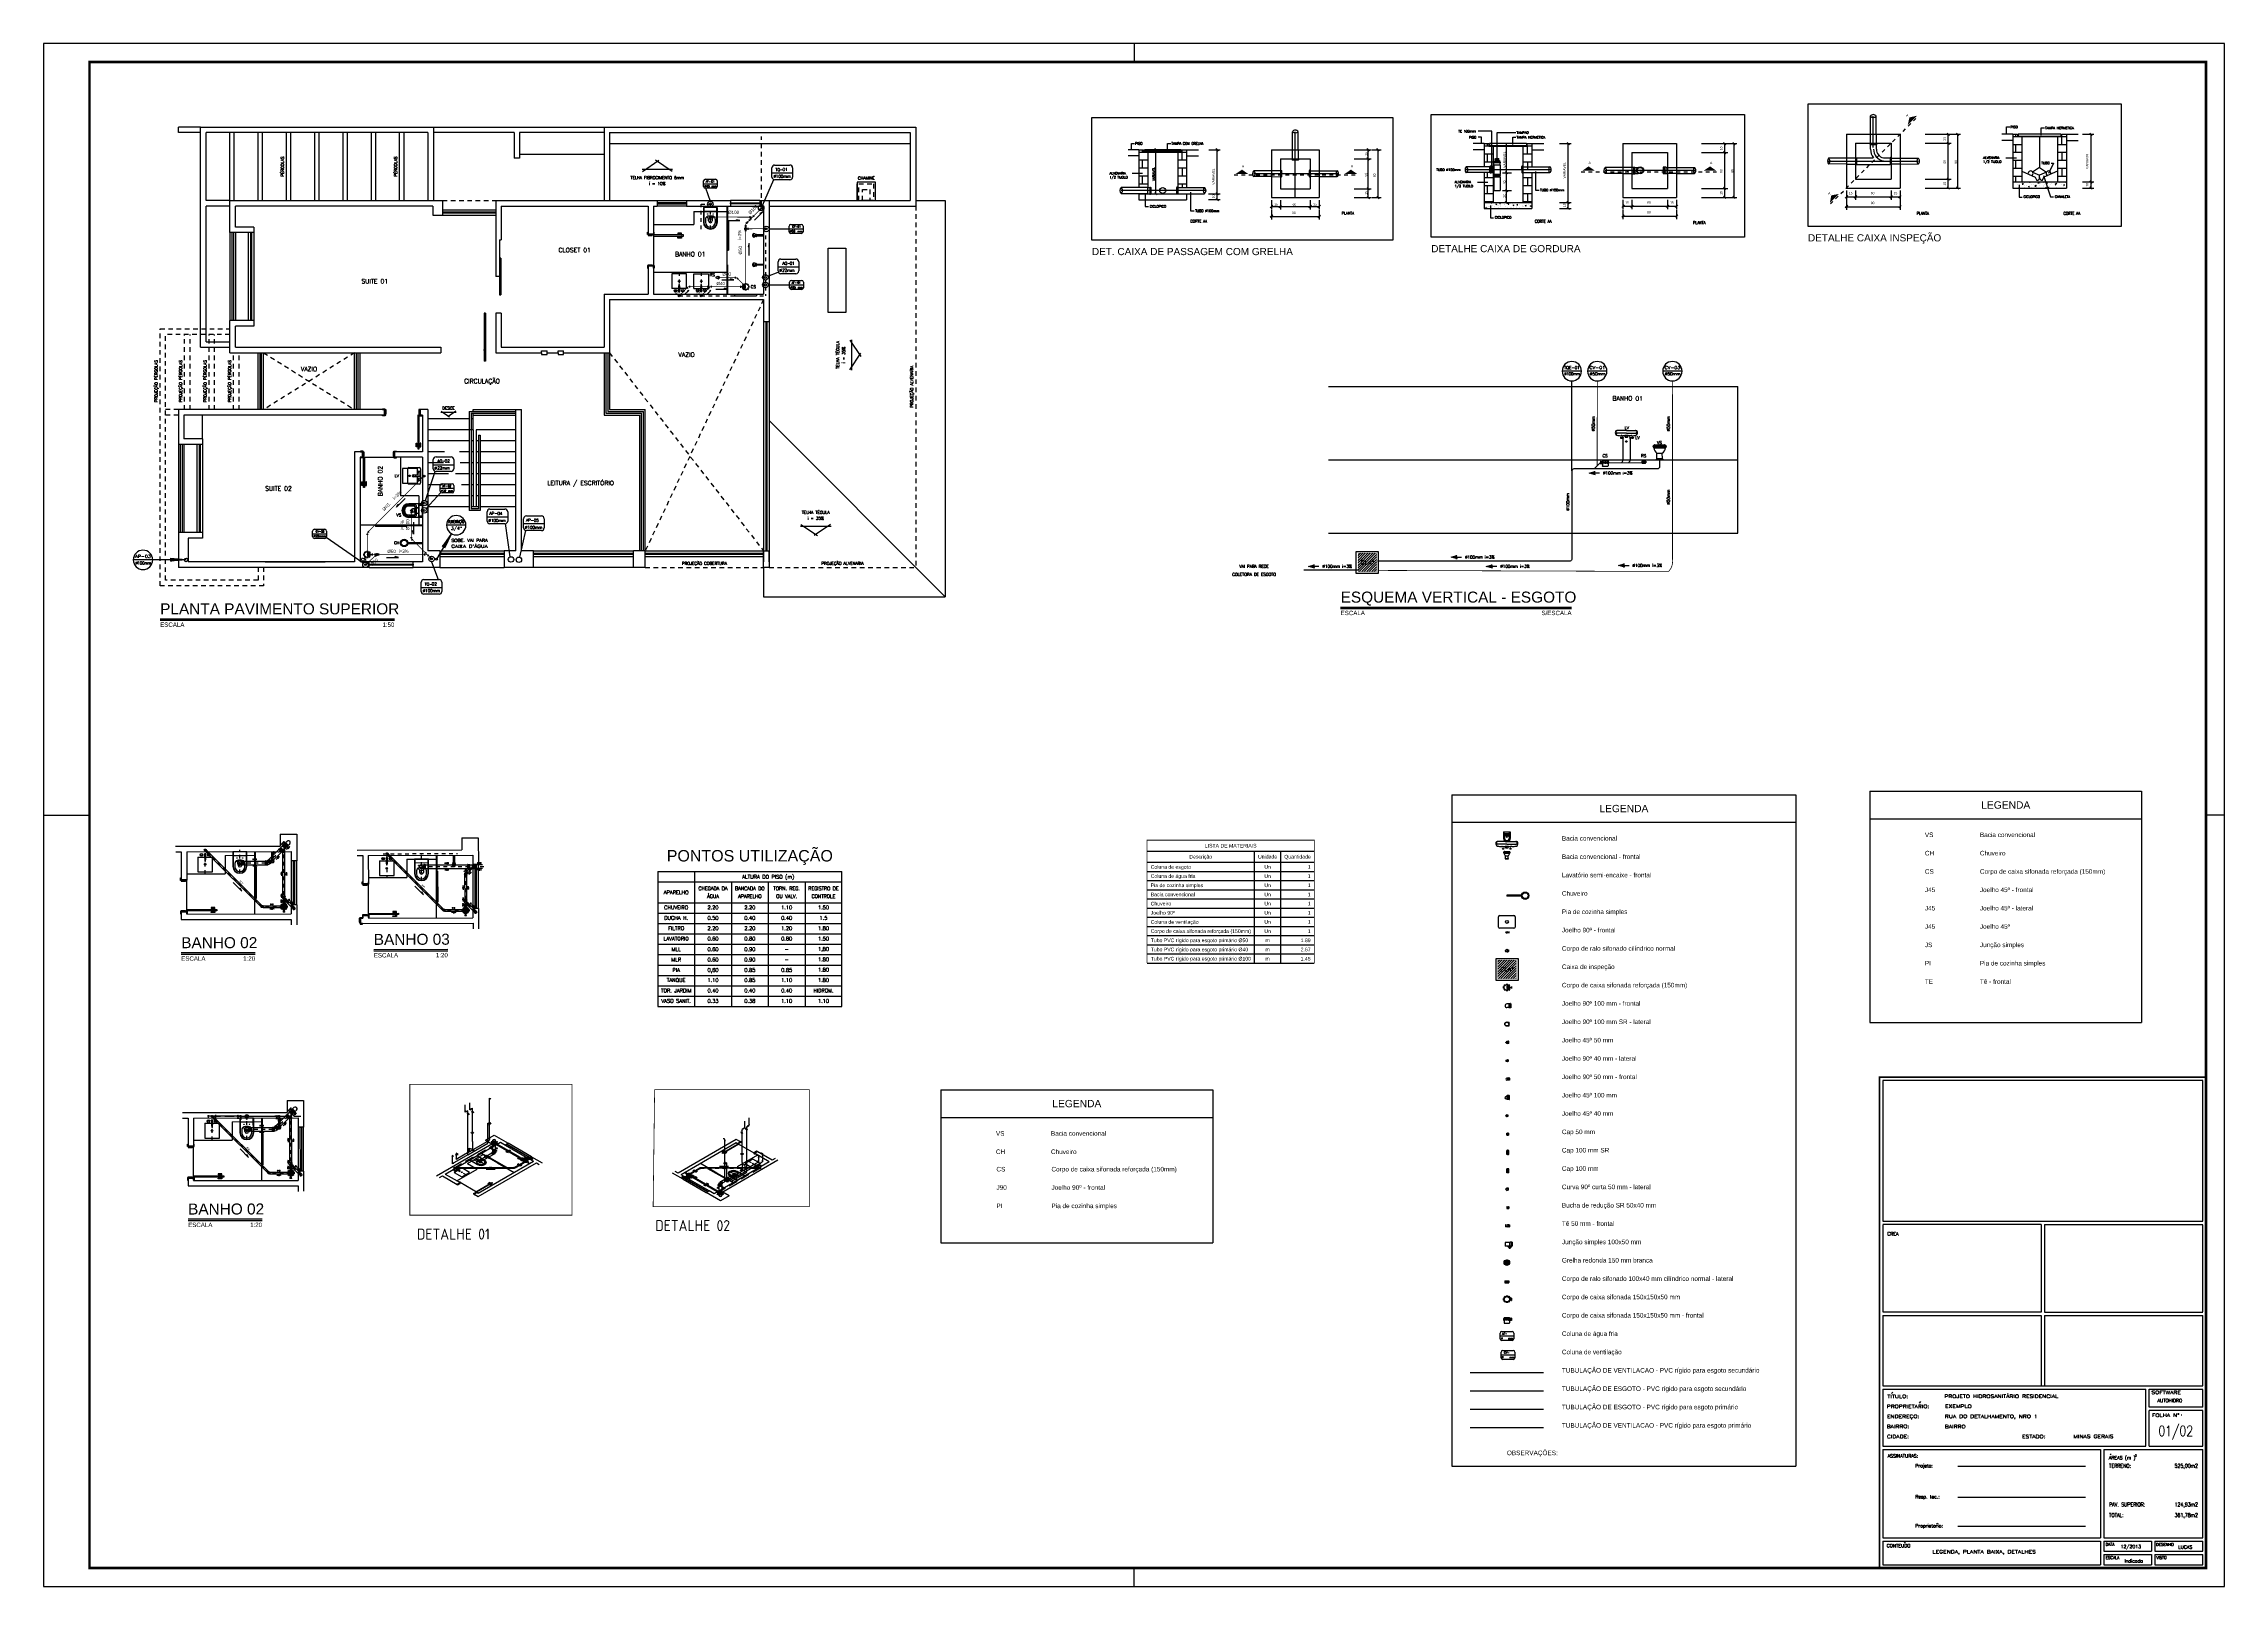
# Model space of a CAD drawing. Header units: millimetres. Extents: x -1312 to 59, y -177 to 623.
# Drawn here: x 0 to 59.5, y 0 to 42 of the extents above; entities outside this region: 1.
import ezdxf
from ezdxf.enums import TextEntityAlignment as Align

# ---------------------------------------------------------------- set-up
doc = ezdxf.new("R2010")
doc.units = ezdxf.units.MM
doc.header["$MEASUREMENT"] = 0
for name, pattern in [('DASHDOT', [1, 0.5, -0.25, 0, -0.25]), ('DOT2', [3.175, 0, -3.175]), ('HIDDEN', [0.375, 0.25, -0.125])]:
    doc.linetypes.add(name, pattern=pattern)
for name, color, linetype in [('ALVENARIA', 7, 'Continuous'), ('BACIA_SANITARIA', 161, 'Continuous'), ('BLOCOS', 7, 'Continuous'), ('CHUVEIRO', 161, 'Continuous'), ('CONEXAO_AGUA_UNIFILAR', 140, 'Continuous'), ('CONEXAO_ESGOTO_DETALHADA', 254, 'Continuous'), ('CONEXAO_ESGOTO_UNIFILAR', 21, 'Continuous'), ('DETALHES', 7, 'Continuous'), ('Dtext', 7, 'Continuous'), ('Eixos-1', 252, 'HIDDEN'), ('Finas', 9, 'Continuous'), ('INDICACAO_COLUNA', 40, 'Continuous'), ('L1', 9, 'Continuous'), ('L4', 40, 'Continuous'), ('LAVATORIOS', 161, 'Continuous'), ('LEGENDA', 7, 'Continuous'), ('PESO-PECAS', 1, 'Continuous'), ('PIA_DE_COZINHA', 161, 'Continuous'), ('Projeções', 9, 'HIDDEN'), ('T120', 7, 'Continuous'), ('T80', 7, 'Continuous'), ('TABELA-CABECALHO', 1, 'Continuous'), ('TABELA-GRADE', 5, 'Continuous'), ('TABELA-TEXTO1', 3, 'Continuous'), ('TABELA-TEXTO2', 7, 'Continuous'), ('TABELA_BLOCO', 7, 'Continuous'), ('TEXTO', 7, 'Continuous'), ('TEXTO-TUBOS', 7, 'Continuous'), ('TIGRECAD', 30, 'Continuous'), ('TINTERNO', 252, 'Continuous'), ('TUB-ESGOTO', 150, 'Continuous'), ('TUB-VENTILACAO', 6, 'Continuous'), ('TUB-água-FRIA', 4, 'Continuous'), ('TUB-água-QUENTE', 1, 'Continuous'), ('TUBULAÇÃO VENTILAÇÃO', 7, 'DOT2')]:
    doc.layers.add(name, color=color, linetype=linetype)
doc.styles.add('AENGESTYLE', font='arial.ttf', dxfattribs={"height": 1})
doc.styles.add('AENGESTYLEDet1', font='ISOCP.SHX', dxfattribs={"height": 0.3})
doc.styles.add('MONOTXT', font='SIMPLEX.SHX')
doc.styles.add('ROMANC', font='romanc.shx', dxfattribs={"height": 120})
doc.styles.add('ROMANS', font='romans.shx', dxfattribs={"height": 0.002})
doc.styles.add('ROMANT', font='romant', dxfattribs={"width": 1.5, "height": 1250})
doc.styles.add('SANSSERIF', font='sas_____.pfb')
doc.styles.get("Standard").update_dxf_attribs({"font": 'arial.ttf'})
doc.styles.add('T120', font='romans.shx', dxfattribs={"height": 12})
doc.styles.add('T80', font='romans.shx', dxfattribs={"height": 8})

# ---------------------------------------------------------------- blocks, each defined once
blk = doc.blocks.new('Seta Sobe')
for p, q in [((0, 0), (-3.6, -43.5)), ((0, 0), (0, -80.3)), ((0, 0), (3.6, -43.5)), ((4.9, -40.2), (-4.9, -40.2))]:
    blk.add_line(p, q)
blk = doc.blocks.new('Numeros')
at = {"layer": 'T80', "color": 11}
blk.add_line((-26.4, 0), (26.4, 0), dxfattribs=at)
blk.add_circle((0, 0), 26.4, dxfattribs=at)
at = {"layer": 'T80', "style": 'T80'}
for tag, width, p, p2 in [('AF-00', 1.138977, (-21.6, 5.6), (21.4, 5.6)), ('100MM', 1.064858, (-21.9, -12.5), (20.3, -12.5))]:
    blk.add_attdef(tag, text='', height=8, dxfattribs=dict(at, width=width)).set_placement(p, p2, align=Align.FIT)
blk = doc.blocks.new('*X4')
at = {"color": 0}
for p, q in [((122.332, 43.079), (122.332, 43.079)), ((122.345, 43.09), (122.345, 43.09)), ((122.347, 43.163), (122.347, 43.163)), ((122.347, 43.155), (122.347, 43.155)), ((122.36, 43.075), (122.374, 43.081)), ((122.36, 43.075), (122.37, 43.068)), ((122.364, 43.094), (122.364, 43.094)), ((122.367, 43.16), (122.367, 43.16)), ((122.37, 43.068), (122.374, 43.08)), ((122.397, 43.101), (122.397, 43.101)), ((122.421, 43.1), (122.421, 43.1)), ((122.439, 43.075), (122.439, 43.075)), ((122.449, 43.163), (122.453, 43.168)), ((122.449, 43.163), (122.461, 43.162)), ((122.461, 43.162), (122.459, 43.168)), ((122.467, 43.108), (122.467, 43.108)), ((122.503, 43.097), (122.503, 43.097)), ((122.528, 43.14), (122.542, 43.145)), ((122.528, 43.14), (122.538, 43.133)), ((122.538, 43.133), (122.542, 43.145)), ((122.545, 43.07), (122.545, 43.07)), ((122.547, 43.117), (122.547, 43.117)), ((122.568, 43.121), (122.568, 43.121)), ((122.572, 43.076), (122.572, 43.076)), ((122.592, 43.15), (122.602, 43.162)), ((122.592, 43.15), (122.604, 43.149)), ((122.597, 43.124), (122.597, 43.124)), ((122.604, 43.149), (122.602, 43.162)), ((122.61, 43.092), (122.61, 43.092)), ((122.669, 43.069), (122.669, 43.069)), ((122.672, 43.136), (122.672, 43.136)), ((122.673, 43.134), (122.673, 43.134)), ((122.689, 43.096), (122.689, 43.096)), ((122.717, 43.088), (122.717, 43.088)), ((122.735, 43.138), (122.745, 43.149)), ((122.735, 43.138), (122.747, 43.137)), ((122.747, 43.137), (122.745, 43.149)), ((122.746, 43.071), (122.746, 43.071)), ((122.772, 43.083), (122.772, 43.083)), ((122.774, 43.15), (122.774, 43.15)), ((122.796, 43.078), (122.796, 43.078)), ((122.799, 43.15), (122.799, 43.15)), ((122.806, 43.116), (122.806, 43.116)), ((122.816, 43.124), (122.83, 43.129)), ((122.816, 43.124), (122.826, 43.117)), ((122.824, 43.083), (122.824, 43.083)), ((122.826, 43.117), (122.83, 43.129)), ((122.849, 43.157), (122.849, 43.157)), ((122.854, 43.072), (122.854, 43.072)), ((122.872, 43.088), (122.872, 43.088)), ((122.873, 43.096), (122.873, 43.096)), ((122.875, 43.163), (122.875, 43.163)), ((122.879, 43.125), (122.889, 43.137)), ((122.879, 43.125), (122.891, 43.124)), ((122.891, 43.124), (122.889, 43.137)), ((122.922, 43.136), (122.922, 43.136)), ((122.925, 43.167), (122.925, 43.167)), ((122.93, 43.079), (122.93, 43.079)), ((122.97, 43.092), (122.97, 43.092)), ((122.977, 43.111), (122.977, 43.111)), ((122.999, 43.104), (122.999, 43.104)), ((123.022, 43.113), (123.032, 43.124)), ((123.022, 43.113), (123.034, 43.112)), ((123.034, 43.112), (123.032, 43.124)), ((123.037, 43.074), (123.037, 43.074)), ((123.039, 43.156), (123.039, 43.156)), ((123.049, 43.111), (123.049, 43.111)), ((123.08, 43.125), (123.08, 43.125)), ((123.087, 43.112), (123.087, 43.112)), ((123.103, 43.108), (123.117, 43.113)), ((123.103, 43.108), (123.113, 43.101)), ((123.113, 43.101), (123.117, 43.113)), ((123.124, 43.121), (123.124, 43.121))]:
    blk.add_line(p, q, dxfattribs=at)
blk = doc.blocks.new('_Oblique')
at = {"color": 0, "linetype": 'Continuous', "lineweight": -2}
blk.add_line((-0.5, -0.5), (0.5, 0.5), dxfattribs=at)
blk = doc.blocks.new('ahid_dtcx_hid_000_3')
for p, q in [((29.2, 61.4), (23.3, 61.4)), ((29.2, 61.4), (31.8, 61.4)), ((29.2, 61.4), (29.2, 48.8)), ((29.2, 60.2), (31.8, 60.2)), ((31, 60.2), (31, 61.4)), ((31.8, 61.4), (31.8, 60.1)), ((31.8, 60.1), (34.1, 60.1)), ((52.3, 61.4), (32.1, 61.4)), ((32.1, 61.4), (32.1, 60.4)), ((32.1, 60.4), (52.3, 60.4)), ((34.1, 60.1), (50.3, 60.1)), ((34.1, 60.1), (34.1, 49.1)), ((50.3, 60.1), (52.6, 60.1)), ((50.3, 60.1), (50.3, 48.8)), ((52.3, 61.4), (52.3, 60.4)), ((52.6, 61.4), (55.2, 61.4)), ((52.6, 61.4), (52.6, 60.1)), ((52.6, 60.2), (55.2, 60.2)), ((52.8, 55.9), (52.8, 60.2)), ((55.2, 61.4), (61.7, 61.4)), ((55.2, 61.4), (55.2, 48.8)), ((104.9, 61.4), (134.2, 61.4)), ((104.9, 61.4), (104.9, 32.1)), ((134.2, 61.4), (134.2, 32.1)), ((32.4, 48.8), (19.5, 48.8)), ((29.2, 58.1), (23.3, 58.1)), ((29.2, 55.9), (34.1, 55.9)), ((29.2, 51.5), (34.1, 51.5)), ((31, 51.5), (31, 55.9)), ((32.5, 48.9), (32.4, 48.9)), ((32.4, 48.9), (32.4, 45.5)), ((32.4, 45.6), (32.4, 48.8)), ((32.5, 49.1), (32.5, 45.3)), ((33, 49.1), (32.5, 49.1)), ((33, 49.1), (33, 45.3)), ((34.1, 48.9), (33, 48.9)), ((33.9, 45.5), (33.9, 48.9)), ((34.1, 49.1), (34.5, 49.1)), ((34.1, 45.3), (34.1, 49.1)), ((38.2, 51.3), (34.4, 51.3)), ((34.4, 50.9), (34.4, 51.3)), ((38.2, 50.9), (34.4, 50.9)), ((34.5, 49.1), (34.5, 45.3)), ((34.5, 48.9), (34.7, 48.9)), ((38, 51.4), (34.6, 51.4)), ((34.6, 51.3), (34.6, 51.4)), ((34.6, 49.9), (34.6, 50.9)), ((34.6, 49.9), (38, 49.9)), ((34.7, 49.7), (34.6, 49.9)), ((34.7, 51.7), (35.5, 52.2)), ((34.7, 51.7), (37.9, 51.7)), ((34.7, 51.4), (34.7, 51.7)), ((34.7, 51.4), (37.9, 51.4)), ((37.9, 49.7), (34.7, 49.7)), ((34.7, 44.7), (34.7, 49.7)), ((35.3, 53.2), (37.3, 53.2)), ((35.3, 52.7), (35.3, 53.2)), ((35.3, 52.7), (37.3, 52.7)), ((35.4, 53.3), (37.2, 53.3)), ((35.4, 53.2), (35.4, 53.3)), ((35.4, 52.3), (35.4, 52.7)), ((35.4, 52.3), (37.2, 52.3)), ((35.4, 52.3), (35.5, 52.2)), ((37.1, 52.2), (35.5, 52.2)), ((37.1, 52.2), (37.2, 52.3)), ((37.9, 51.7), (37.1, 52.2)), ((37.2, 53.2), (37.2, 53.3)), ((37.2, 52.3), (37.2, 52.7)), ((37.3, 52.7), (37.3, 53.2)), ((37.9, 51.4), (37.9, 51.7)), ((37.9, 49.7), (38, 49.9)), ((37.9, 49.6), (37.9, 49.7)), ((37.9, 49.6), (37.9, 45)), ((38, 51.3), (38, 51.4)), ((38, 49.9), (38, 50.9)), ((38.2, 50.9), (38.2, 51.3)), ((49.9, 48.9), (49.7, 48.9)), ((49.7, 48.9), (49.8, 45.5)), ((49.8, 48.8), (49.8, 45.6)), ((50.3, 49.1), (49.9, 49.1)), ((49.9, 49.1), (49.9, 45.3)), ((50.3, 55.9), (55.2, 55.9)), ((50.3, 51.5), (55.2, 51.5)), ((50.3, 49.1), (50.3, 45.3)), ((50.3, 48.8), (65, 48.8)), ((52.8, 51.5), (52.8, 47.2)), ((55.2, 58.1), (61.7, 58.1)), ((104.9, 48.4), (95.2, 48.4)), ((109.8, 56.5), (129.3, 56.5)), ((109.8, 56.5), (109.8, 37)), ((109.8, 48.5), (110.8, 48.5)), ((109.8, 48.5), (109.8, 45)), ((110.8, 48.6), (111.2, 48.6)), ((110.8, 44.9), (110.8, 48.6)), ((111.3, 44.9), (111.2, 48.6)), ((111.2, 48.5), (111.4, 48.5)), ((111.4, 45), (111.4, 48.5)), ((111.4, 48.4), (113.3, 48.4)), ((111.4, 45.1), (111.4, 48.4)), ((127, 48.5), (126.8, 48.5)), ((126.8, 48.5), (126.9, 45)), ((126.8, 48.4), (126.8, 45.1)), ((127.4, 48.6), (127, 48.6)), ((127, 48.6), (127, 44.9)), ((127.4, 48.6), (127.4, 44.9)), ((128.5, 48.5), (127.4, 48.5)), ((128.5, 45), (128.5, 48.5)), ((128.5, 48.4), (129.3, 48.4)), ((129.3, 56.5), (129.3, 37)), ((134.2, 48.4), (143.9, 48.4)), ((32.4, 45.6), (19.5, 45.6)), ((29.2, 45.6), (29.2, 26.1)), ((29.2, 42.9), (34.1, 42.9)), ((29.2, 38.5), (34.1, 38.5)), ((31, 42.9), (31, 45.6)), ((31, 34.2), (31, 38.5)), ((32.5, 45.5), (32.4, 45.5)), ((33, 45.3), (32.5, 45.3)), ((34.1, 45.5), (33, 45.5)), ((34.1, 45.3), (34.5, 45.3)), ((34.1, 45.3), (34.1, 29.3)), ((34.4, 44.5), (38.2, 44.5)), ((34.4, 44.1), (34.4, 44.5)), ((34.4, 44.1), (38.2, 44.1)), ((34.5, 45.5), (34.7, 45.5)), ((34.6, 44.7), (38, 44.7)), ((34.6, 44.5), (34.6, 44.7)), ((34.6, 43.1), (34.6, 44.1)), ((38, 43.1), (34.6, 43.1)), ((34.7, 44.7), (37.9, 44.7)), ((34.7, 35.8), (34.7, 43.1)), ((34.7, 35.8), (37.9, 35.8)), ((37.9, 44.7), (37.9, 45)), ((37.9, 43.1), (37.9, 35.8)), ((38, 44.5), (38, 44.7)), ((38, 43.1), (38, 44.1)), ((38.2, 44.1), (38.2, 44.5)), ((49.9, 45.5), (49.8, 45.5)), ((50.3, 45.3), (49.9, 45.3)), ((50.3, 45.6), (65, 45.6)), ((50.3, 45.3), (50.3, 29.3)), ((50.3, 42.9), (55.2, 42.9)), ((50.3, 38.5), (55.2, 38.5)), ((52.8, 42.9), (52.8, 38.5)), ((55.2, 45.6), (55.2, 26.1)), ((104.9, 45.1), (95.2, 45.1)), ((109.8, 45), (110.8, 45)), ((109.8, 37), (129.3, 37)), ((110.8, 44.9), (111.3, 44.9)), ((111.3, 45), (111.4, 45)), ((111.4, 45.1), (113.3, 45.1)), ((127, 45), (126.9, 45)), ((127.4, 44.9), (127, 44.9)), ((128.5, 45), (127.4, 45)), ((128.5, 45.1), (129.3, 45.1)), ((134.2, 45.1), (143.9, 45.1)), ((29.2, 34.2), (34.1, 34.2)), ((29.2, 29.9), (34.1, 29.9)), ((29.2, 29.3), (55.2, 29.3)), ((29.2, 26.1), (55.2, 26.1)), ((50.3, 34.2), (55.2, 34.2)), ((50.3, 29.9), (55.2, 29.9)), ((52.8, 34.2), (52.8, 29.9)), ((104.9, 32.1), (134.2, 32.1))]:
    blk.add_line(p, q)
at = {"linetype": 'ByBlock'}
for p, q in [((33.5, 68.2), (26, 68.2)), ((27.8, 64.9), (26, 64.9)), ((27.8, 61.4), (27.8, 64.9)), ((33.5, 48), (33.5, 68.2)), ((36.3, 67.5), (46.6, 67.5)), ((36.3, 53.3), (36.3, 67.5)), ((41.5, 29.3), (41.5, 61.4)), ((44.8, 60.9), (44.8, 64.9)), ((44.8, 64.9), (46.6, 64.9)), ((70.4, 61.4), (76.7, 61.4)), ((75.1, 26.1), (75.1, 61.4)), ((147.7, 61.4), (162.1, 61.4)), ((160.4, 32.1), (160.4, 61.4)), ((162.1, 61.4), (167.1, 61.4)), ((165.5, 32.1), (165.5, 61.4)), ((147.7, 56.5), (162.1, 56.5)), ((25.6, 40.4), (31.2, 40.4)), ((39.3, 45.5), (44.2, 45.5)), ((39.3, 35.8), (44.2, 35.8)), ((57.3, 46.3), (57.3, 36.1)), ((57.3, 36.1), (59.3, 36.1)), ((147.7, 37), (162.1, 37)), ((32.7, 27.6), (32.7, 21)), ((70.4, 29.3), (76.7, 29.3)), ((70.4, 26.1), (76.7, 26.1)), ((104.9, 30.7), (104.9, 25.6)), ((104.9, 27.3), (134.2, 27.3)), ((104.9, 25.3), (104.9, 20.3)), ((109.8, 30.7), (109.8, 25.6)), ((129.3, 30.7), (129.3, 25.6)), ((134.2, 30.7), (134.2, 25.6)), ((134.2, 25.3), (134.2, 20.3)), ((147.7, 32.1), (162.1, 32.1)), ((162.1, 32.1), (167.1, 32.1)), ((32.7, 21), (34.4, 21)), ((104.9, 21.9), (134.2, 21.9))]:
    blk.add_line(p, q, dxfattribs=at)
at = {"ltscale": 0.5}
for p, q in [((109.8, 48.4), (104.9, 48.4)), ((129.3, 48.4), (134.2, 48.4)), ((104.9, 45.1), (109.8, 45.1)), ((134.2, 45.1), (129.3, 45.1))]:
    blk.add_line(p, q, dxfattribs=at)
at = {"ltscale": 0.3}
for p, q in [((65.8, 47.2), (19.5, 47.2)), ((144.7, 46.8), (95.2, 46.8))]:
    blk.add_line(p, q, dxfattribs=at)
at = {"linetype": 'DASHDOT'}
blk.add_line((82.1, 46.1), (156, 46.1), dxfattribs=at)
blk.add_lwpolyline([(0.4, 77.2), (171.2, 77.2), (171.2, 10.4), (0.4, 10.4)], close=True)
for points in [[(86.2, 49, 0, 7.04, 0), (86.2, 46.6, 7.04, 7.04, 0)], [(152.4, 49, 0, 7.04, 0), (152.4, 46.6, 7.04, 7.04, 0)]]:
    blk.add_lwpolyline(points, format="xyseb")
for radius in [1.89, 1.74, 1.62]:
    blk.add_circle((114.3, 46.8), radius)
for centre, radius, start, end in [((21.2, 47.2), 2.38, 136.8694, 223.1306), ((18.3, 47.2), 2.02, 306.4964, 53.5036), ((66.7, 47.2), 2.38, 136.8694, 223.1306), ((63.8, 47.2), 2.02, 306.4964, 53.5036), ((96.9, 46.8), 2.38, 136.8694, 223.1306), ((94, 46.8), 2.02, 306.4964, 53.5036), ((145.6, 46.8), 2.38, 136.8694, 223.1306), ((142.7, 46.8), 2.02, 306.4964, 53.5036)]:
    blk.add_arc(centre, radius, start, end)
for p in [(107.3, 46.8), (107.6, 46.8)]:
    blk.add_point(p)
at = {"linetype": 'ByBlock', "xscale": 1.300000000000001, "yscale": 1.300000000000001, "zscale": 1.300000000000001}
for p, rotation in [((75.1, 61.4), 90), ((160.4, 61.4), 90), ((165.5, 61.4), 90), ((160.4, 56.5), 90), ((41.5, 45.5), 90), ((41.5, 35.8), 90), ((160.4, 37), 90), ((41.5, 29.3), 90), ((75.1, 29.3), 90), ((75.1, 26.1), 270), ((104.9, 27.3), 180), ((160.4, 32.1), 270), ((165.5, 32.1), 270), ((104.9, 21.9), 180)]:
    blk.add_blockref('_Oblique', p, dxfattribs=dict(at, rotation=rotation))
at = {"xscale": 32.5, "yscale": 32.5, "zscale": 32.5}
blk.add_blockref('*X4', (-3946.5, -1373.6), dxfattribs=at)
at = {"linetype": 'ByBlock', "xscale": 1.300000000000001, "yscale": 1.300000000000001, "zscale": 1.300000000000001}
for p in [(109.8, 27.3), (129.3, 27.3), (134.2, 27.3), (134.2, 21.9)]:
    blk.add_blockref('_Oblique', p, dxfattribs=at)
for s, height, style, p in [('TE 100mm', 1.3, 'MONOTXT', (15.2, 67.5)), ('PISO', 1.3, 'MONOTXT', (21, 64.2)), ('TAMPAO', 1.3, 'MONOTXT', (46.9, 66.8)), ('TAMPA HERMETICA', 1.3, 'MONOTXT', (46.9, 64.2)), ('TUBO %%C100mm', 1.3, 'MONOTXT', (3.2, 46.5)), ('ALVENARIA', 1.3, 'MONOTXT', (13.2, 39.8)), ('1/2 TIJOLO', 1.3, 'MONOTXT', (13.2, 37.6)), ('TUBO %%C100mm', 1.3, 'MONOTXT', (59.7, 35.4)), ('CICLOPICO', 1.3, 'MONOTXT', (35.1, 20.5)), ('DETALHE CAIXA DE GORDURA', 3.9, 'SANSSERIF', (0.4, 2.2))]:
    blk.add_text(s, height=height, dxfattribs=dict(style=style)).set_placement(p)
at = {"linetype": 'Continuous'}
for s, p in [('15', (159.1, 57.8)), ('VARIAVEL', (41, 48.2)), ('VARIAVEL', (73.7, 42.4)), ('40', (41, 39.3)), ('60', (159.1, 45.4)), ('90', (165.2, 45.4)), ('20', (41, 31.9)), ('10', (73.7, 26.8)), ('15', (159.1, 33.5))]:
    blk.add_text(s, height=1.3, rotation=90, dxfattribs=at).set_placement(p)
for s, p in [('A', (86.2, 50.3)), ('A', (152.4, 50.3)), ('15', (106.2, 28.6)), ('60', (118.1, 28.6)), ('90', (118.1, 23.3)), ('15', (130.6, 28.6))]:
    blk.add_text(s, height=1.3, dxfattribs=at).set_placement(p)
at = {"style": 'T120', "width": 0.9}
for s, p in [('CORTE AA', (56.9, 18.3)), ('PLANTA', (143.2, 17.5))]:
    blk.add_text(s, height=1.56, dxfattribs=at).set_placement(p)
blk = doc.blocks.new('*X6')
at = {"color": 0}
for p, q in [((111.147, 43.223), (111.147, 43.223)), ((111.148, 43.199), (111.148, 43.199)), ((111.224, 43.209), (111.224, 43.209)), ((111.248, 43.236), (111.248, 43.236)), ((111.304, 43.208), (111.32, 43.224)), ((111.304, 43.208), (111.322, 43.205)), ((111.322, 43.205), (111.32, 43.224)), ((111.349, 43.184), (111.349, 43.184)), ((111.35, 43.226), (111.35, 43.226)), ((111.38, 43.18), (111.38, 43.18)), ((111.4, 43.233), (111.4, 43.233)), ((111.411, 43.168), (111.425, 43.174)), ((111.421, 43.161), (111.425, 43.174)), ((111.426, 43.239), (111.428, 43.242)), ((111.426, 43.239), (111.438, 43.238)), ((111.438, 43.238), (111.437, 43.242)), ((111.452, 43.198), (111.452, 43.198)), ((111.497, 43.2), (111.497, 43.2)), ((111.518, 43.175), (111.534, 43.191)), ((111.518, 43.175), (111.536, 43.172)), ((111.536, 43.172), (111.534, 43.191)), ((111.55, 43.18), (111.55, 43.18)), ((111.553, 43.211), (111.553, 43.211)), ((111.569, 43.227), (111.579, 43.238)), ((111.569, 43.227), (111.581, 43.226)), ((111.581, 43.226), (111.579, 43.238)), ((111.579, 43.233), (111.593, 43.238)), ((111.579, 43.233), (111.589, 43.226)), ((111.589, 43.226), (111.594, 43.238)), ((111.6, 43.187), (111.6, 43.187)), ((111.613, 43.22), (111.613, 43.22)), ((111.657, 43.226), (111.657, 43.226)), ((111.661, 43.176), (111.661, 43.176)), ((111.676, 43.197), (111.676, 43.197)), ((111.713, 43.214), (111.722, 43.226)), ((111.713, 43.214), (111.725, 43.213)), ((111.725, 43.213), (111.722, 43.226)), ((111.73, 43.24), (111.73, 43.24)), ((111.757, 43.173), (111.757, 43.173)), ((111.76, 43.24), (111.76, 43.24)), ((111.778, 43.196), (111.778, 43.196)), ((111.802, 43.213), (111.802, 43.213)), ((111.815, 43.238), (111.815, 43.238)), ((111.852, 43.22), (111.852, 43.22)), ((111.856, 43.202), (111.866, 43.213)), ((111.856, 43.202), (111.868, 43.201)), ((111.858, 43.186), (111.858, 43.186)), ((111.868, 43.201), (111.866, 43.213)), ((111.867, 43.217), (111.881, 43.222)), ((111.867, 43.217), (111.877, 43.21)), ((111.877, 43.21), (111.881, 43.222)), ((111.894, 43.216), (111.894, 43.216)), ((111.922, 43.233), (111.922, 43.233)), ((111.928, 43.23), (111.928, 43.23)), ((111.962, 43.201), (111.962, 43.201)), ((112, 43.189), (112.009, 43.201)), ((112, 43.189), (112.012, 43.188)), ((112.012, 43.188), (112.009, 43.2)), ((112.011, 43.236), (112.011, 43.236)), ((112.029, 43.229), (112.029, 43.229)), ((111.145, 43.156), (111.145, 43.156)), ((111.242, 43.158), (111.242, 43.158)), ((111.246, 43.169), (111.246, 43.169)), ((111.263, 43.16), (111.263, 43.16)), ((111.298, 43.147), (111.298, 43.147)), ((111.348, 43.154), (111.348, 43.154)), ((111.349, 43.154), (111.349, 43.154)), ((111.411, 43.168), (111.421, 43.162)), ((111.424, 43.164), (111.424, 43.164)), ((111.456, 43.149), (111.456, 43.149)), ((111.545, 43.156), (111.545, 43.156)), ((111.551, 43.144), (111.551, 43.144)), ((111.563, 43.145), (111.563, 43.145)), ((111.655, 43.159), (111.655, 43.159)), ((111.699, 43.152), (111.713, 43.158)), ((111.699, 43.152), (111.709, 43.145)), ((111.709, 43.145), (111.713, 43.157)), ((111.731, 43.142), (111.747, 43.158)), ((111.749, 43.142), (111.747, 43.158)), ((111.875, 43.151), (111.875, 43.151)), ((111.971, 43.146), (111.971, 43.146)), ((112.001, 43.168), (112.001, 43.168))]:
    blk.add_line(p, q, dxfattribs=at)
blk = doc.blocks.new('ahid_dtcx_hid_000_8')
at = {"linetype": 'DASHDOT'}
blk.add_line((12.4, 23.2), (60.3, 71.1), dxfattribs=at)
for p, q in [((21.2, 61.2), (50.4, 61.2)), ((21.2, 61.2), (21.2, 31.9)), ((34.2, 61.2), (34.2, 71.1)), ((37.4, 61.2), (37.4, 71.1)), ((50.4, 61.2), (50.4, 31.9)), ((111.8, 61.2), (105.9, 61.2)), ((111.8, 61.2), (114.4, 61.2)), ((111.8, 61.2), (111.8, 31.9)), ((111.8, 60), (114.4, 60)), ((113.6, 60), (113.6, 61.2)), ((114.4, 61.2), (114.4, 59.9)), ((114.4, 59.9), (116.7, 59.9)), ((138.1, 61.2), (114.7, 61.2)), ((114.7, 61.2), (114.7, 60.2)), ((114.7, 60.2), (138.1, 60.2)), ((116.7, 59.9), (136.2, 59.9)), ((116.7, 59.9), (116.7, 35.2)), ((126.4, 59.9), (126.4, 43.1)), ((136.2, 59.9), (138.5, 59.9)), ((136.2, 59.9), (136.2, 35.2)), ((138.1, 61.2), (138.1, 60.2)), ((138.5, 61.2), (141.1, 61.2)), ((138.5, 61.2), (138.5, 59.9)), ((138.5, 60), (141.1, 60)), ((138.6, 55.7), (138.6, 60)), ((141.1, 61.2), (147.5, 61.2)), ((141.1, 61.2), (141.1, 31.9)), ((21.2, 48.2), (11.4, 48.2)), ((26.1, 56.3), (45.6, 56.3)), ((26.1, 56.3), (26.1, 36.8)), ((26.1, 48.5), (26.5, 48.5)), ((26.1, 48.5), (26.1, 44.7)), ((26.5, 48.5), (26.5, 44.7)), ((26.5, 48.3), (26.7, 48.3)), ((26.7, 48.3), (26.6, 44.8)), ((26.7, 48.2), (26.7, 44.9)), ((33.9, 56.3), (37.7, 56.3)), ((33.9, 56.3), (33.9, 55.9)), ((33.9, 55.9), (37.7, 55.9)), ((34.1, 55.9), (34.1, 55.7)), ((34.1, 55.7), (37.6, 55.7)), ((34.2, 55.7), (37.4, 55.7)), ((37.6, 55.9), (37.6, 55.7)), ((37.7, 56.3), (37.7, 55.9)), ((45.1, 48.3), (45, 48.3)), ((45, 48.3), (45, 44.8)), ((45, 48.2), (45, 44.9)), ((45.6, 48.5), (45.1, 48.5)), ((45.1, 48.5), (45.1, 44.7)), ((45.6, 56.3), (45.6, 36.8)), ((45.6, 48.5), (45.6, 44.7)), ((50.4, 48.2), (60.2, 48.2)), ((111.8, 57.9), (105.9, 57.9)), ((111.8, 55.7), (116.7, 55.7)), ((111.8, 51.4), (116.7, 51.4)), ((113.6, 51.4), (113.6, 55.7)), ((136.2, 55.7), (141.1, 55.7)), ((136.2, 51.4), (141.1, 51.4)), ((138.6, 51.4), (138.6, 47)), ((141.1, 57.9), (147.5, 57.9)), ((21.2, 44.9), (11.4, 45)), ((26.1, 44.7), (26.5, 44.7)), ((26.1, 36.8), (45.6, 36.8)), ((26.5, 44.8), (26.6, 44.8)), ((45.1, 44.8), (45, 44.8)), ((45.6, 44.7), (45.1, 44.7)), ((50.4, 44.9), (60.2, 45)), ((111.8, 47), (116.7, 47)), ((111.8, 42.7), (116.7, 42.7)), ((111.8, 38.4), (116.7, 38.4)), ((113.6, 42.7), (113.6, 47)), ((113.6, 35.2), (113.6, 38.4)), ((116.7, 41.1), (124.1, 37.8)), ((126.4, 43.1), (122.6, 40.6)), ((122.6, 40.6), (126.4, 38.9)), ((124.1, 37.8), (124.8, 36.3)), ((126.4, 43.1), (130.2, 40.6)), ((130.2, 40.6), (126.4, 38.9)), ((126.5, 37.6), (126.4, 38.9)), ((128, 36.2), (128.8, 37.8)), ((136.2, 41.1), (128.8, 37.8)), ((136.2, 47), (141.1, 47)), ((136.2, 42.7), (141.1, 42.7)), ((136.2, 38.4), (141.1, 38.4)), ((138.6, 42.7), (138.6, 38.4)), ((21.2, 31.9), (50.4, 31.9)), ((111.8, 35.2), (141.1, 35.2)), ((111.8, 31.9), (141.1, 31.9))]:
    blk.add_line(p, q)
at = {"ltscale": 0.5}
for p, q in [((34.2, 56.3), (34.2, 61.2)), ((37.4, 61.2), (37.4, 56.3)), ((26.1, 48.2), (21.2, 48.2)), ((26.7, 48.3), (35.8, 48.3)), ((34.3, 53.1), (34.3, 55.7)), ((37.6, 53.1), (37.5, 55.7)), ((41.4, 48.3), (45, 48.3)), ((45.6, 48.2), (50.4, 48.2)), ((21.2, 44.9), (26.1, 44.9)), ((26.6, 44.8), (45, 44.8)), ((50.4, 44.9), (45.6, 44.9))]:
    blk.add_line(p, q, dxfattribs=at)
at = {"ltscale": 0.3}
for p, q in [((35.8, 54), (35.8, 71.1)), ((10.8, 46.6), (60.2, 46.6))]:
    blk.add_line(p, q, dxfattribs=at)
at = {"linetype": 'ByBlock'}
for p, q in [((64, 61.2), (78.3, 61.2)), ((76.7, 31.9), (76.7, 61.2)), ((78.3, 61.2), (83.4, 61.2)), ((81.8, 31.9), (81.8, 61.2)), ((108.5, 65.2), (110.3, 65.2)), ((108.5, 61.2), (108.5, 65.2)), ((127.4, 60.7), (127.4, 64.7)), ((127.4, 64.7), (129.2, 64.7)), ((149.8, 61.2), (156.1, 61.2)), ((154.5, 31.9), (154.5, 61.2)), ((64, 56.3), (78.3, 56.3)), ((108.1, 48.4), (113.8, 48.4)), ((64, 36.8), (78.3, 36.8)), ((128.6, 38.7), (132.4, 27.1)), ((134.1, 45.5), (131.3, 39.9)), ((132.7, 45.5), (134.1, 45.5)), ((21.2, 30.5), (21.2, 25.5)), ((21.2, 27.1), (50.4, 27.1)), ((21.2, 25.2), (21.2, 20.1)), ((26.1, 30.5), (26.1, 25.5)), ((45.6, 30.5), (45.6, 25.5)), ((50.4, 30.5), (50.4, 25.5)), ((50.4, 25.2), (50.4, 20.1)), ((64, 31.9), (78.3, 31.9)), ((78.3, 31.9), (83.4, 31.9)), ((115.3, 33.6), (115.3, 27)), ((115.3, 27), (117, 27)), ((132.4, 27.1), (134.1, 27.1)), ((149.8, 35.2), (156.1, 35.2)), ((149.8, 31.9), (156.1, 31.9)), ((21.2, 21.7), (50.4, 21.7))]:
    blk.add_line(p, q, dxfattribs=at)
blk.add_lwpolyline([(0.2, 77.8), (171, 77.8), (171, 11), (0.2, 11)], close=True)
blk.add_lwpolyline([(0.2, 77.8), (171, 77.8), (171, 11), (0.2, 11)], close=True)
for points in [[(55.5, 70.4, 0, 7.04, 0), (57.1, 68.8, 7.04, 7.04, 0)], [(12.9, 27.9, 0, 7.04, 0), (14.6, 26.2, 7.04, 7.04, 0)]]:
    blk.add_lwpolyline(points, format="xyseb")
for centre, radius, start, end in [((35.8, 69.9), 2.02, 36.4964, 143.5036), ((35.8, 72.8), 2.38, 226.8694, 313.1306), ((13.2, 46.6), 2.38, 136.8694, 223.1306), ((10.2, 46.6), 2.02, 306.4964, 53.5036), ((61.9, 46.6), 2.38, 136.8694, 223.1306), ((59, 46.6), 2.02, 306.4964, 53.5036), ((121.6, 39.9), 1.3, 293.8139, 198.4482), ((125.2, 37.5), 1.3, 254.7023, 3.0696), ((127.8, 37.5), 1.3, 176.9728, 281.0702), ((131.3, 39.9), 1.3, 341.5518, 246.1861)]:
    blk.add_arc(centre, radius, start, end)
at = {"ltscale": 0.5}
for radius, end in [(8.12, 215.8737), (4.88, 257.5988)]:
    blk.add_arc((42.4, 53.1), radius, 180, end, dxfattribs=at)
at = {"ltscale": 0.3}
blk.add_arc((42.4, 53.1), 6.5, 180, 260.4281, dxfattribs=at)
at = {"linetype": 'ByBlock'}
for p, xscale, yscale, zscale, rotation in [((76.7, 61.2), 1.3, 1.3, 1.3, 90), ((81.8, 61.2), 1.3, 1.3, 1.3, 90), ((154.5, 61.2), 1.3, 1.3, 1.3, 90), ((76.7, 56.3), 1.3, 1.3, 1.3, 90), ((76.7, 36.8), 1.3, 1.3, 1.3, 90), ((154.5, 35.2), 1.3, 1.3, 1.3, 90), ((21.2, 27.1), 1.300000000000001, 1.300000000000001, 1.300000000000001, 180), ((76.7, 31.9), 1.3, 1.3, 1.3, 270), ((81.8, 31.9), 1.3, 1.3, 1.3, 270), ((154.5, 31.9), 1.3, 1.3, 1.3, 270), ((21.2, 21.7), 1.300000000000001, 1.300000000000001, 1.300000000000001, 180)]:
    blk.add_blockref('_Oblique', p, dxfattribs=dict(at, xscale=xscale, yscale=yscale, zscale=zscale, rotation=rotation))
at = {"linetype": 'ByBlock', "xscale": 1.300000000000001, "yscale": 1.300000000000001, "zscale": 1.300000000000001}
for p in [(26.1, 27.1), (45.6, 27.1), (50.4, 27.1), (50.4, 21.7)]:
    blk.add_blockref('_Oblique', p, dxfattribs=at)
at = {"xscale": 32.5, "yscale": 32.5, "zscale": 32.5}
blk.add_blockref('*X6', (-3500.4, -1370.2), dxfattribs=at)
at = {"linetype": 'Continuous'}
for s, p in [('A', (53.7, 70.8)), ('A', (11.2, 28.3)), ('15', (22.5, 28.5)), ('60', (34.4, 28.5)), ('90', (34.4, 23.1)), ('15', (46.9, 28.5))]:
    blk.add_text(s, height=1.3, dxfattribs=at).set_placement(p)
for s, p in [('15', (75.3, 57.6)), ('VARIAVEL', (153.1, 42.3)), ('60', (75.3, 45.2)), ('90', (81.4, 45.2)), ('15', (75.3, 33.3)), ('10', (153.1, 32.7))]:
    blk.add_text(s, height=1.3, rotation=90, dxfattribs=at).set_placement(p)
for s, height, style, p in [('PISO', 1.3, 'MONOTXT', (110.6, 64.5)), ('TAMPA HERMETICA', 1.3, 'MONOTXT', (129.5, 64)), ('ALVENARIA', 1.3, 'MONOTXT', (95.7, 47.8)), ('1/2 TIJOLO', 1.3, 'MONOTXT', (95.7, 45.6)), ('TUBO', 1.3, 'MONOTXT', (127.4, 44.9)), ('CICLOPICO', 1.3, 'MONOTXT', (117.7, 26.5)), ('CANALETA', 1.3, 'MONOTXT', (134.8, 26.5)), ('DETALHE CAIXA INSPEÇÃO', 3.9, 'SANSSERIF', (0.2, 2.8))]:
    blk.add_text(s, height=height, dxfattribs=dict(style=style)).set_placement(p)
at = {"style": 'T120', "width": 0.9}
for s, p in [('PLANTA', (59.4, 17.3)), ('CORTE AA', (139.5, 17.3))]:
    blk.add_text(s, height=1.56, dxfattribs=at).set_placement(p)
blk = doc.blocks.new('ahid_dtcx_hid_000_4')
at = {"linetype": 'Continuous'}
h = blk.add_hatch(dxfattribs=at)
h.set_pattern_fill('ANSI31', color=256, scale=3.9, angle=45, style=0)
h.set_pattern_definition([(90, (38.9428, 59.77396), (-0.4875, 9e-17), [])])
h.paths.add_polyline_path([(35.2, 59.8), (35.2, 58.8), (49, 58.8), (49, 59.8)])
h.paths.add_polyline_path([(35.2, 59.8), (28.9, 59.8), (28.9, 58.8), (35.2, 58.8)])
for p, q in [((25.9, 59.8), (20, 59.8)), ((25.9, 59.8), (28.5, 59.8)), ((25.9, 59.8), (25.9, 39.2)), ((27.8, 58.6), (27.8, 59.8)), ((28.5, 59.8), (28.5, 58.5)), ((49, 59.8), (28.9, 59.8)), ((28.9, 59.8), (28.9, 58.8)), ((49, 59.8), (49, 58.8)), ((49.3, 59.8), (49.3, 58.5)), ((49.3, 59.8), (51.9, 59.8)), ((51.9, 59.8), (51.9, 39.2)), ((51.9, 59.8), (58.4, 59.8)), ((98.2, 59.8), (124.2, 59.8)), ((98.2, 59.8), (98.2, 33.8)), ((109.6, 59.8), (109.6, 69.7)), ((112.8, 59.8), (112.8, 69.7)), ((124.2, 59.8), (124.2, 33.8)), ((25.9, 56.5), (20, 56.5)), ((25.9, 58.6), (28.5, 58.6)), ((25.9, 54.3), (30.8, 54.3)), ((25.9, 49.9), (30.8, 49.9)), ((27.8, 49.9), (27.8, 54.3)), ((28.5, 58.5), (30.8, 58.5)), ((28.9, 58.8), (49, 58.8)), ((30.8, 58.5), (47.1, 58.5)), ((30.8, 58.5), (30.8, 39.3)), ((47.1, 58.5), (49.3, 58.5)), ((47.1, 58.5), (47.1, 39.2)), ((47.1, 54.3), (51.9, 54.3)), ((47.1, 49.9), (51.9, 49.9)), ((49.3, 58.6), (51.9, 58.6)), ((49.5, 54.3), (49.5, 58.6)), ((49.5, 49.9), (49.5, 45.6)), ((51.9, 56.5), (58.4, 56.5)), ((98.2, 48.4), (88.5, 48.4)), ((103.1, 54.9), (103.1, 38.6)), ((103.1, 54.9), (119.3, 54.9)), ((103.1, 48.7), (103.1, 44.9)), ((103.1, 48.7), (103.5, 48.7)), ((103.5, 48.7), (103.5, 44.9)), ((103.5, 48.5), (103.7, 48.5)), ((103.7, 48.5), (103.7, 45)), ((103.7, 48.4), (103.7, 45.1)), ((109.3, 54.9), (113.1, 54.9)), ((109.3, 54.9), (109.3, 54.5)), ((109.3, 54.5), (113.1, 54.5)), ((109.5, 54.5), (109.5, 54.3)), ((109.5, 54.3), (112.9, 54.3)), ((109.6, 54.3), (112.8, 54.3)), ((112.9, 54.5), (112.9, 54.3)), ((113.1, 54.9), (113.1, 54.5)), ((118.9, 48.5), (118.7, 48.5)), ((118.7, 48.5), (118.8, 45)), ((118.8, 48.4), (118.8, 45.1)), ((118.9, 48.7), (118.9, 44.9)), ((119.3, 48.7), (118.9, 48.7)), ((119.3, 54.9), (119.3, 38.6)), ((119.3, 48.7), (119.3, 44.9)), ((124.2, 48.4), (134, 48.4)), ((30.8, 39.2), (16.2, 39.2)), ((30.8, 35.9), (16.2, 35.9)), ((25.9, 45.6), (30.8, 45.6)), ((25.9, 41.3), (30.8, 41.3)), ((25.9, 35.9), (51.9, 35.9)), ((25.9, 35.9), (25.9, 32.6)), ((27.8, 41.3), (27.8, 45.6)), ((27.8, 35.9), (27.8, 35.9)), ((30.8, 35.8), (30.8, 39.3)), ((30.8, 39.3), (31.9, 39.3)), ((30.8, 35.8), (30.8, 35.9)), ((30.8, 35.8), (31.9, 35.8)), ((31.9, 39.5), (31.9, 35.7)), ((31.9, 39.5), (32.3, 39.5)), ((31.9, 35.7), (32.3, 35.7)), ((32.3, 39.5), (32.3, 35.7)), ((32.3, 39.3), (32.5, 39.3)), ((32.3, 35.8), (32.4, 35.8)), ((32.5, 39.3), (32.4, 35.8)), ((46.5, 39.3), (46.5, 35.8)), ((46.6, 39.3), (46.5, 39.3)), ((46.5, 39.2), (46.5, 35.9)), ((46.6, 35.8), (46.5, 35.8)), ((46.6, 39.5), (46.6, 35.7)), ((47.1, 39.5), (46.6, 39.5)), ((47.1, 35.7), (46.6, 35.7)), ((47.1, 45.6), (51.9, 45.6)), ((47.1, 41.3), (51.9, 41.3)), ((47.1, 39.5), (47.1, 35.7)), ((47.1, 39.2), (61.7, 39.2)), ((47.1, 35.9), (61.7, 35.9)), ((47.1, 35.7), (47.1, 35.9)), ((49.5, 41.3), (49.5, 39.2)), ((51.9, 35.9), (51.9, 32.6)), ((98.2, 45.2), (88.5, 45.2)), ((103.1, 44.9), (103.5, 44.9)), ((103.1, 38.6), (119.3, 38.6)), ((103.5, 45), (103.7, 45)), ((118.9, 45), (118.8, 45)), ((119.3, 44.9), (118.9, 44.9)), ((124.2, 45.2), (134, 45.2)), ((25.9, 32.6), (51.9, 32.6)), ((98.2, 33.8), (124.2, 33.8))]:
    blk.add_line(p, q)
at = {"linetype": 'ByBlock'}
for p, q in [((21.8, 63.3), (23.6, 63.3)), ((21.8, 59.8), (21.8, 63.3)), ((35.2, 35.9), (35.2, 59.8)), ((41.5, 63.3), (43.3, 63.3)), ((41.5, 59.3), (41.5, 63.3)), ((64, 59.8), (70.2, 59.8)), ((68.6, 32.7), (68.6, 59.8)), ((143.3, 59.8), (152.6, 59.8)), ((151, 33.8), (151, 59.8)), ((152.9, 59.8), (158, 59.8)), ((156.3, 33.8), (156.3, 59.8)), ((143.3, 54.9), (152.6, 54.9)), ((22.3, 47), (27.9, 47)), ((33.3, 35.9), (36.9, 35.9)), ((54.1, 36.8), (54.1, 26.6)), ((63.9, 35.9), (70.2, 35.9)), ((143.3, 38.6), (152.6, 38.6)), ((29.4, 35.4), (29.4, 28.9)), ((29.4, 28.9), (31.1, 28.9)), ((54.1, 26.6), (56.1, 26.6)), ((63.9, 32.7), (70.2, 32.7)), ((98.2, 32.4), (98.2, 27.3)), ((98.2, 28.9), (124.2, 28.9)), ((98.2, 27), (98.2, 21.9)), ((103.1, 32.4), (103.1, 27.3)), ((119.3, 32.4), (119.3, 27.3)), ((124.2, 32.4), (124.2, 27.3)), ((124.2, 27), (124.2, 21.9)), ((143.3, 33.8), (152.6, 33.8)), ((152.9, 33.8), (158, 33.8)), ((98.2, 23.5), (124.2, 23.5))]:
    blk.add_line(p, q, dxfattribs=at)
at = {"ltscale": 0.5}
for p, q in [((109.6, 54.9), (109.6, 59.8)), ((112.8, 59.8), (112.8, 54.9)), ((103.1, 48.4), (98.2, 48.4)), ((119.3, 48.4), (124.2, 48.4)), ((98.2, 45.2), (103.1, 45.1)), ((124.2, 45.2), (119.3, 45.1))]:
    blk.add_line(p, q, dxfattribs=at)
at = {"ltscale": 0.3}
for p, q in [((111.2, 33.8), (111.2, 69.7)), ((62.5, 37.6), (16.2, 37.6)), ((134.8, 46.8), (88.5, 46.8))]:
    blk.add_line(p, q, dxfattribs=at)
at = {"linetype": 'DASHDOT'}
blk.add_line((77.9, 46.1), (145.7, 46.1), dxfattribs=at)
blk.add_lwpolyline([(0.3, 77.4), (164.3, 77.4), (164.3, 10.6), (0.3, 10.6)], close=True)
for points in [[(82.1, 49, 0, 7.04, 0), (82.1, 46.6, 7.04, 7.04, 0)], [(141.5, 49, 0, 7.04, 0), (141.5, 46.6, 7.04, 7.04, 0)]]:
    blk.add_lwpolyline(points, format="xyseb")
blk.add_circle((38.9, 37.6), 1.62)
for centre, radius, start, end in [((111.2, 68.5), 2.02, 36.4964, 143.5036), ((111.2, 71.4), 2.38, 226.8694, 313.1306), ((90.2, 46.8), 2.38, 136.8694, 223.1306), ((87.3, 46.8), 2.02, 306.4964, 53.5036), ((135.7, 46.8), 2.38, 136.8694, 223.1306), ((132.8, 46.8), 2.02, 306.4964, 53.5036), ((17.9, 37.6), 2.38, 136.8694, 223.1306), ((15, 37.6), 2.02, 306.4964, 53.5036), ((63.4, 37.6), 2.38, 136.8694, 223.1306), ((60.5, 37.6), 2.02, 306.4964, 53.5036)]:
    blk.add_arc(centre, radius, start, end)
at = {"linetype": 'ByBlock', "xscale": 1.3, "yscale": 1.3, "zscale": 1.3}
for p, rotation in [((35.2, 59.8), 90), ((68.6, 59.8), 90), ((151, 59.8), 90), ((156.3, 59.8), 90), ((151, 54.9), 90), ((35.2, 35.9), 90), ((68.6, 35.9), 90), ((151, 38.6), 90), ((68.6, 32.7), 270), ((98.2, 28.9), 180), ((98.2, 23.5), 180), ((151, 33.8), 270), ((156.3, 33.8), 270)]:
    blk.add_blockref('_Oblique', p, dxfattribs=dict(at, rotation=rotation))
for p in [(103.1, 28.9), (119.3, 28.9), (124.2, 28.9), (124.2, 23.5)]:
    blk.add_blockref('_Oblique', p, dxfattribs=at)
for s, height, style, p in [('PISO', 1.3, 'MONOTXT', (23.9, 62.6)), ('TAMPA COM GRELHA', 1.3, 'MONOTXT', (43.6, 62.6)), ('ALVENARIA', 1.3, 'MONOTXT', (9.9, 46.4)), ('1/2 TIJOLO', 1.3, 'MONOTXT', (9.9, 44.2)), ('CICLOPICO', 1.3, 'MONOTXT', (31.8, 28.3)), ('TUBO %%C100mm', 1.3, 'MONOTXT', (56.6, 25.9)), ('DET. CAIXA DE PASSAGEM COM GRELHA', 3.9, 'SANSSERIF', (0.3, 2.4))]:
    blk.add_text(s, height=height, dxfattribs=dict(style=style)).set_placement(p)
at = {"style": 'MONOTXT'}
blk.add_text('VARIAVEL', height=1.3, rotation=90, dxfattribs=at).set_placement((34.6, 42.8))
at = {"linetype": 'Continuous'}
for s, p in [('VARIAVEL', (67.2, 40.8)), ('15', (150.4, 56.5)), ('50', (150.4, 45.2)), ('15', (150.4, 35.3)), ('80', (155, 44.9)), ('10', (67.2, 33.4))]:
    blk.add_text(s, height=1.3, rotation=90, dxfattribs=at).set_placement(p)
for s, p in [('A', (82.1, 50.3)), ('A', (141.5, 50.3)), ('15', (99.7, 29.4)), ('90', (109.4, 24.8)), ('60', (109.7, 29.4)), ('15', (120.9, 29.4))]:
    blk.add_text(s, height=1.3, dxfattribs=at).set_placement(p)
at = {"style": 'T120', "width": 0.9}
for s, p in [('PLANTA', (136.5, 24.5)), ('CORTE AA', (54, 20.1))]:
    blk.add_text(s, height=1.56, dxfattribs=at).set_placement(p)
blk = doc.blocks.new('*X9')
at = {"color": 0}
for p, q in [((219, 228), (293, 228)), ((219, 225), (293, 225)), ((219, 222), (293, 222)), ((219, 220), (294, 220)), ((219, 218), (294, 218)), ((219, 215), (294, 215)), ((219, 212), (293, 212)), ((219, 210), (293, 210)), ((219, 208), (293, 208)), ((220, 232), (292, 232)), ((220, 230), (292, 230)), ((220, 205), (293, 205)), ((220, 202), (292, 202)), ((220, 200), (292, 200)), ((221, 235), (291, 235)), ((221, 198), (291, 198)), ((222, 240), (290, 240)), ((222, 238), (291, 238)), ((222, 195), (290, 195)), ((223, 242), (289, 242)), ((223, 192), (290, 192)), ((223, 190), (289, 190)), ((224, 245), (288, 245)), ((225, 248), (287, 248)), ((225, 188), (288, 188)), ((226, 250), (286, 250)), ((226, 185), (287, 185)), ((227, 182), (285, 182)), ((228, 252), (284, 252)), ((228, 180), (284, 180)), ((229, 255), (283, 255)), ((230, 178), (283, 178)), ((231, 258), (282, 258)), ((231, 175), (281, 175)), ((232, 260), (280, 260)), ((233, 172), (279, 172)), ((234, 262), (278, 262)), ((235, 170), (277, 170)), ((236, 265), (276, 265)), ((237, 168), (275, 168)), ((238, 268), (274, 268)), ((239, 165), (273, 165)), ((241, 270), (271, 270)), ((242, 162), (270, 162)), ((243, 272), (269, 272)), ((244, 160), (268, 160)), ((246, 275), (266, 275)), ((248, 158), (265, 158)), ((250, 278), (262, 278)), ((251, 155), (261, 155)), ((253, 280), (259, 280)), ((255, 152), (257, 152))]:
    blk.add_line(p, q, dxfattribs=at)
blk = doc.blocks.new('AHID_CXI150')
for p, q in [((-92, -22), (-92, 22)), ((-78, 0), (-92, 0)), ((-81, 49), (-49, 81)), ((-55, 55), (-65, 65)), ((-22, 92), (22, 92)), ((0, 78), (0, 92)), ((49, 81), (81, 49)), ((55, 55), (65, 65)), ((78, 0), (130, 0)), ((130, 27), (130, -27)), ((-49, -81), (-81, -49)), ((-55, -55), (-65, -65)), ((22, -92), (-22, -92)), ((0, -78), (0, -92)), ((81, -49), (49, -81)), ((55, -55), (65, -65))]:
    blk.add_line(p, q)
blk.add_circle((0, 0), 77.7)
blk.add_arc((78, 0), 77.7, 120, 240)
at = {"xscale": 1.035999918867516, "yscale": 1.035999918867516, "zscale": 1.035999918867516}
blk.add_blockref('*X9', (-226, -224), dxfattribs=at)
blk = doc.blocks.new('AHID_CHUVP')
for p, q in [((401, 10), (0, 10)), ((0, 10), (0, -10)), ((401, -10), (0, -10))]:
    blk.add_line(p, q)
for radius in [100, 80]:
    blk.add_circle((500, 0), radius)
blk = doc.blocks.new('AHID_BEL10')
for p, q in [((-185, 487), (185, 487)), ((-185, 487), (-185, 123)), ((-166, 395), (-166, 487)), ((-166, 395), (166, 395)), ((-159, 301), (-159, 123)), ((-147, 395), (-147, 487)), ((-134, 326), (134, 326)), ((-128, 271), (-128, 111)), ((-122, 271), (-122, 123)), ((-103, 296), (103, 296)), ((-103, 290), (103, 290)), ((-44, 279), (-44, 225)), ((44, 240), (43, 240)), ((44, 279), (44, 225)), ((123, 271), (123, 123)), ((128, 271), (128, 111)), ((147, 395), (147, 487)), ((159, 301), (159, 123)), ((166, 395), (166, 487)), ((185, 487), (185, 123))]:
    blk.add_line(p, q)
for centre in [(-75, 366), (75, 366)]:
    blk.add_circle(centre, 7.5)
for centre, radius, start, end in [((0, 123), 185, 180, 0), ((-134, 301), 25, 90, 180), ((0, 123), 159, 180, 0), ((0, 123), 129, 180, 0), ((-103, 271), 25, 90, 180), ((0, 128), 123, 182.60055, 357.39945), ((-103, 271), 19, 90, 180), ((6, 40), 244, 91.42642, 101.83306), ((-17, 225), 27, 180, 229.16778), ((0, 244), 53, 229.16778, 310.83222), ((-6, 40), 244, 78.16694, 88.57358), ((17, 225), 27, 310.83222, 0), ((103, 271), 25, 0, 90), ((103, 271), 19, 0, 90), ((134, 301), 25, 0, 90)]:
    blk.add_arc(centre, radius, start, end)
blk = doc.blocks.new('AHID_PCOZSP')
for p, q in [((-225, -355), (-225, -75)), ((-190, -40), (190, -40)), ((190, -390), (-190, -390)), ((225, -75), (225, -355))]:
    blk.add_line(p, q)
blk.add_circle((0, -215), 40)
for centre, start, end in [((-190, -75), 90, 180), ((-190, -355), 180, 270), ((190, -75), 0, 90), ((190, -355), 270, 0)]:
    blk.add_arc(centre, 35, start, end)
blk = doc.blocks.new('SENTIDO_FLUXO')
for p, q in [((-2.5, 1.2), (4.1, 1.2)), ((4.1, 1.2), (2.3, 1.7)), ((2.3, 1.2), (2.3, 1.7))]:
    blk.add_line(p, q)
for points in [[(2.3, 1.7), (2.3, 1.2), (4.1, 1.2), (2.3, 1.7)], [(2.3, 1.7), (2.3, 1.2), (4.1, 1.2)]]:
    blk.add_solid(points)
blk = doc.blocks.new('*X18')
at = {"color": 0}
for p, q in [((2, 2.2), (3.2, 2.2)), ((2, 2.1), (3.2, 2.1)), ((2, 2), (3.2, 2)), ((2, 1.9), (3.2, 1.9)), ((2, 1.8), (3.2, 1.8)), ((2.1, 2.5), (3.1, 2.5)), ((2.1, 2.4), (3.2, 2.4)), ((2.1, 1.6), (3.2, 1.6)), ((2.1, 1.5), (3.1, 1.5)), ((2.2, 2.6), (3.1, 2.6)), ((2.2, 1.4), (3.1, 1.4)), ((2.2, 2.8), (3, 2.8)), ((2.2, 1.2), (3, 1.2)), ((2.4, 2.9), (2.9, 2.9)), ((2.4, 1.1), (2.9, 1.1)), ((2.5, 3), (2.8, 3)), ((2.5, 1), (2.8, 1))]:
    blk.add_line(p, q, dxfattribs=at)
blk = doc.blocks.new('AHID_RALSIF')
for p, q in [((40, 0), (53, 0)), ((53, -22), (53, 22))]:
    blk.add_line(p, q)
blk.add_circle((0, 0), 40)
blk.add_arc((40, 0), 40, 120, 240)
at = {"xscale": 31.99999897862407, "yscale": 31.99999897862407, "zscale": 31.99999897862407}
blk.add_blockref('*X18', (-64, -64), dxfattribs=at)
blk = doc.blocks.new('Seta Fluxo')
at = {"layer": 'TINTERNO'}
blk.add_hatch(color=256, dxfattribs=at).paths.add_polyline_path([(0, 3.7), (0, -3.7), (13.6, 0)])
at = {"layer": 'TEXTO-TUBOS'}
for p, q in [((1.5, 0), (-13.6, 0)), ((15.1, -0.4), (-1.4, 4)), ((15.1, 0.4), (-1.4, -4)), ((0, 5.2), (0, -5.2))]:
    blk.add_line(p, q, dxfattribs=at)
blk = doc.blocks.new('AHID_CXI15X15X50PNN')
for p, q in [((-92, 22), (-74, 22)), ((-92, -23), (-92, 22)), ((-81, 49), (-49, 81)), ((-81, 49), (-68, 37)), ((-49, 81), (-37, 68)), ((-23, 92), (22, 92)), ((-23, 92), (-23, 74)), ((22, 92), (22, 74)), ((49, 81), (37, 68)), ((49, 81), (81, 49)), ((81, 49), (68, 37)), ((111, 27), (73, 27)), ((112, 28), (113, 31)), ((112, 27), (112, -27)), ((121, 32), (114, 32)), ((114, 31), (114, -31)), ((121, 31), (121, -31)), ((123, 27), (122, 31)), ((130, 27), (123, 27)), ((123, 27), (123, -27)), ((130, -27), (130, 27)), ((-92, -23), (-74, -23)), ((-81, -49), (-68, -37)), ((-49, -81), (-81, -49)), ((-49, -81), (-37, -68)), ((-23, -92), (-23, -74)), ((22, -92), (-23, -92)), ((22, -92), (22, -74)), ((49, -81), (37, -68)), ((81, -49), (49, -81)), ((81, -49), (68, -37)), ((111, -27), (73, -27)), ((112, -28), (113, -31)), ((121, -32), (114, -32)), ((123, -27), (122, -31)), ((130, -27), (123, -27))]:
    blk.add_line(p, q)
for radius in [77.7, 73.5]:
    blk.add_circle((0, 0), radius)
for centre, start, end in [((111, 28), 270, 355), ((114, 31), 90, 175), ((121, 31), 15, 90), ((123, 28), 195, 270), ((111, -28), 5, 90), ((114, -31), 185, 270), ((121, -31), 270, 345), ((123, -28), 90, 165)]:
    blk.add_arc(centre, 1, start, end)
blk = doc.blocks.new('AHID_GRR150PB')
for p, q in [((-49, 3), (-66, 3)), ((-49, 10), (-64, 14)), ((-47, 16), (-63, 20)), ((-44, 22), (-58, 30)), ((-41, 27), (-55, 35)), ((-37, 33), (-49, 44)), ((-33, 37), (-44, 49)), ((-28, 3), (-41, 3)), ((-27, 8), (-39, 13)), ((-25, 14), (-37, 19)), ((-27, 41), (-35, 55)), ((-22, 18), (-31, 27)), ((-22, 44), (-30, 58)), ((-18, 22), (-27, 31)), ((-16, 47), (-20, 63)), ((-11, 3), (-20, 3)), ((-14, 25), (-19, 37)), ((-10, 5), (-16, 12)), ((-10, 49), (-14, 64)), ((-8, 27), (-13, 39)), ((-5, 10), (-12, 16)), ((-3, 49), (-3, 66)), ((-3, 28), (-3, 41)), ((-3, 11), (-3, 20)), ((3, 49), (3, 66)), ((3, 28), (3, 41)), ((3, 11), (3, 20)), ((5, 10), (12, 16)), ((8, 27), (13, 39)), ((10, 49), (14, 64)), ((10, 5), (16, 12)), ((11, 3), (20, 3)), ((14, 25), (19, 37)), ((16, 47), (20, 63)), ((18, 22), (27, 31)), ((22, 44), (30, 58)), ((22, 18), (31, 27)), ((25, 14), (37, 19)), ((27, 41), (35, 55)), ((27, 8), (39, 13)), ((28, 3), (41, 3)), ((33, 37), (44, 49)), ((37, 33), (49, 44)), ((41, 27), (55, 35)), ((44, 22), (58, 30)), ((47, 16), (63, 20)), ((49, 10), (64, 14)), ((49, 3), (66, 3)), ((-49, -3), (-66, -3)), ((-49, -10), (-64, -14)), ((-47, -16), (-63, -20)), ((-44, -22), (-58, -30)), ((-41, -27), (-55, -35)), ((-37, -33), (-49, -44)), ((-33, -37), (-44, -49)), ((-28, -3), (-41, -3)), ((-27, -8), (-39, -13)), ((-25, -14), (-37, -19)), ((-27, -41), (-35, -55)), ((-22, -18), (-31, -27)), ((-22, -44), (-30, -58)), ((-18, -22), (-27, -31)), ((-11, -3), (-20, -3)), ((-16, -47), (-20, -63)), ((-14, -25), (-19, -37)), ((-10, -5), (-16, -12)), ((-10, -49), (-14, -64)), ((-8, -27), (-13, -39)), ((-5, -10), (-12, -16)), ((-3, -11), (-3, -20)), ((-3, -28), (-3, -41)), ((-3, -49), (-3, -66)), ((3, -11), (3, -20)), ((3, -28), (3, -41)), ((3, -49), (3, -66)), ((5, -10), (12, -16)), ((8, -27), (13, -39)), ((10, -5), (16, -12)), ((10, -49), (14, -64)), ((11, -3), (20, -3)), ((14, -25), (19, -37)), ((16, -47), (20, -63)), ((18, -22), (27, -31)), ((22, -18), (31, -27)), ((22, -44), (30, -58)), ((25, -14), (37, -19)), ((27, -8), (39, -13)), ((27, -41), (35, -55)), ((28, -3), (41, -3)), ((33, -37), (44, -49)), ((37, -33), (49, -44)), ((41, -27), (55, -35)), ((44, -22), (58, -30)), ((47, -16), (63, -20)), ((49, -3), (66, -3)), ((49, -10), (64, -14))]:
    blk.add_line(p, q)
blk.add_circle((0, 0), 75.5)
for radius, start, end in [(65.8, 167.61318, 177.38682), (65.8, 152.61318, 162.38682), (65.8, 137.61318, 147.38682), (49.5, 168.4746, 176.5254), (49.5, 153.4746, 161.5254), (65.8, 122.61318, 132.38682), (49.5, 138.4746, 146.5254), (41.5, 161.64548, 175.85452), (41.5, 139.14548, 153.35452), (49.5, 123.4746, 131.5254), (65.8, 107.61318, 117.38682), (28.5, 163.54233, 173.95767), (41.5, 116.64548, 130.85452), (28.5, 141.04233, 151.45767), (49.5, 108.4746, 116.5254), (20.5, 143.41497, 171.58503), (28.5, 118.54233, 128.95767), (65.8, 92.61318, 102.38682), (41.5, 94.14548, 108.35452), (20.5, 98.41497, 126.58503), (11, 150.82662, 164.17338), (49.5, 93.4746, 101.5254), (28.5, 96.04233, 106.45767), (11, 105.82662, 119.17338), (65.8, 77.61318, 87.38682), (49.5, 78.4746, 86.5254), (41.5, 71.64548, 85.85452), (28.5, 73.54233, 83.95767), (20.5, 53.41497, 81.58503), (11, 60.82662, 74.17338), (11, 15.82662, 29.17338), (28.5, 51.04233, 61.45767), (49.5, 63.4746, 71.5254), (20.5, 8.41497, 36.58503), (41.5, 49.14548, 63.35452), (65.8, 62.61318, 72.38682), (28.5, 28.54233, 38.95767), (49.5, 48.4746, 56.5254), (28.5, 6.04233, 16.45767), (41.5, 26.64548, 40.85452), (65.8, 47.61318, 57.38682), (49.5, 33.4746, 41.5254), (41.5, 4.14548, 18.35452), (49.5, 18.4746, 26.5254), (65.8, 32.61318, 42.38682), (49.5, 3.4746, 11.5254), (65.8, 17.61318, 27.38682), (65.8, 2.61318, 12.38682), (65.8, 182.61318, 192.38682), (65.8, 197.61318, 207.38682), (65.8, 212.61318, 222.38682), (49.5, 183.4746, 191.5254), (49.5, 198.4746, 206.5254), (65.8, 227.61318, 237.38682), (41.5, 184.14548, 198.35452), (49.5, 213.4746, 221.5254), (41.5, 206.64548, 220.85452), (49.5, 228.4746, 236.5254), (65.8, 242.61318, 252.38682), (28.5, 186.04233, 196.45767), (41.5, 229.14548, 243.35452), (28.5, 208.54233, 218.95767), (49.5, 243.4746, 251.5254), (20.5, 188.41497, 216.58503), (28.5, 231.04233, 241.45767), (65.8, 257.61318, 267.38682), (41.5, 251.64548, 265.85452), (20.5, 233.41497, 261.58503), (11, 195.82662, 209.17338), (49.5, 258.4746, 266.5254), (28.5, 253.54233, 263.95767), (11, 240.82662, 254.17338), (11, 285.82662, 299.17338), (20.5, 278.41497, 306.58503), (28.5, 276.04233, 286.45767), (41.5, 274.14548, 288.35452), (49.5, 273.4746, 281.5254), (65.8, 272.61318, 282.38682), (11, 330.82662, 344.17338), (28.5, 298.54233, 308.95767), (20.5, 323.41497, 351.58503), (49.5, 288.4746, 296.5254), (41.5, 296.64548, 310.85452), (65.8, 287.61318, 297.38682), (28.5, 321.04233, 331.45767), (28.5, 343.54233, 353.95767), (49.5, 303.4746, 311.5254), (41.5, 319.14548, 333.35452), (65.8, 302.61318, 312.38682), (49.5, 318.4746, 326.5254), (41.5, 341.64548, 355.85452), (49.5, 333.4746, 341.5254), (49.5, 348.4746, 356.5254), (65.8, 317.61318, 327.38682), (65.8, 332.61318, 342.38682), (65.8, 347.61318, 357.38682)]:
    blk.add_arc((0, 0), radius, start, end)
blk = doc.blocks.new('AHID_J4540PNN')
for p, q in [((-3, 36), (-36, 3)), ((-36, 3), (-33, 0)), ((0, 33), (-33, 0)), ((-33, 0), (-31, 0)), ((0, 31), (-31, 0)), ((-31, 0), (-21, -10)), ((8, 18), (-21, -10)), ((-19, -10), (6, 15)), ((-3, 36), (0, 33)), ((0, 33), (0, 31)), ((0, 31), (9, 22)), ((6, 15), (8, 18)), ((6, 15), (6, -21)), ((8, 18), (9, 22)), ((8, -22), (8, 18)), ((22, 22), (9, 22)), ((24, 23), (22, 22)), ((22, -22), (22, 22)), ((24, -23), (24, 23)), ((28, 23), (24, 23)), ((28, 23), (28, -23)), ((-21, -10), (-19, -10)), ((8, -22), (6, -21)), ((22, -22), (8, -22)), ((24, -23), (22, -22)), ((28, -23), (24, -23))]:
    blk.add_line(p, q)
blk.add_arc((15, 37), 58.4, 233.93273, 261.06727)
blk = doc.blocks.new('AHID_J9040LNN')
for p, q in [((10, 21), (18, 21)), ((19, 22), (18, 21)), ((18, 21), (18, 14)), ((19, 13), (19, 22)), ((34, 22), (19, 22)), ((35, 23), (34, 22)), ((34, 22), (34, -22)), ((39, 23), (35, 23)), ((35, 23), (35, -23)), ((39, 23), (39, -23)), ((10, -21), (18, -21)), ((18, -21), (18, -14)), ((19, -22), (18, -21)), ((19, -13), (19, -22)), ((34, -22), (19, -22)), ((35, -23), (34, -22)), ((39, -23), (35, -23))]:
    blk.add_line(p, q)
for radius in [22.8, 20, 18.8]:
    blk.add_circle((0, 0), radius)
blk = doc.blocks.new('AHID_J45100PNN')
for p, q in [((14, 58), (-58, -14)), ((10, 54), (10, 0)), ((10, 54), (10, 0)), ((10, -51), (10, 0)), ((13, 56), (13, 0)), ((13, 53), (13, 0)), ((13, -51), (13, 0)), ((19, 53), (14, 58)), ((19, -51), (19, 53)), ((21, -53), (21, 53)), ((21, 53), (21, 53)), ((41, 53), (21, 53)), ((41, -53), (41, 53)), ((41, -53), (41, 53)), ((53, 53), (41, 53)), ((41, 53), (41, 53)), ((55, 57), (54, 54)), ((54, -53), (54, 53)), ((65, 58), (56, 58)), ((56, -57), (56, 57)), ((65, -57), (65, 57)), ((66, 57), (67, 54)), ((67, -53), (67, 53)), ((72, 53), (68, 53)), ((72, -53), (72, 53)), ((-49, -23), (-58, -14)), ((10, -52), (10, 0)), ((10, -51), (10, -52)), ((13, -52), (10, -52)), ((13, -52), (13, 0)), ((19, -51), (13, -51)), ((13, -51), (13, -52)), ((21, -53), (19, -51)), ((41, -53), (21, -53)), ((53, -53), (41, -53)), ((41, -53), (41, -53)), ((55, -57), (54, -54)), ((65, -58), (56, -58)), ((66, -57), (67, -54)), ((72, -53), (68, -53))]:
    blk.add_line(p, q)
for centre, radius, start, end in [((20, 54), 1.5, 225, 315), ((53, 54), 1, 270, 355), ((56, 57), 1, 90, 175), ((65, 57), 1, 15, 90), ((68, 54), 1, 195, 270), ((20, 46), 97.2, 225, 263.90131), ((53, -54), 1, 5, 90), ((56, -57), 1, 185, 270), ((65, -57), 1, 270, 345), ((68, -54), 1, 90, 165)]:
    blk.add_arc(centre, radius, start, end)
blk = doc.blocks.new('AHID_CAP100PNN')
for p, q in [((0, -53), (0, 53)), ((3.7, 53), (0, 53)), ((4.7, 54), (4.7, 56.65)), ((4.7, 53), (4.7, -53)), ((17.1, 57.65), (5.7, 57.65)), ((5.7, -56.65), (5.7, 56.65)), ((17.1, -56.65), (17.1, 56.65)), ((18.1, 54), (18.1, 56.65)), ((18.1, 53), (18.1, -53)), ((49.2, 53), (19.1, 53)), ((52.2, -50), (52.2, 50)), ((3.7, -53), (0, -53)), ((4.7, -54), (4.7, -56.65)), ((17.1, -57.65), (5.7, -57.65)), ((18.1, -54), (18.1, -56.65)), ((49.2, -53), (19.1, -53))]:
    blk.add_line(p, q)
for centre, radius, start, end in [((3.7, 54), 1, 270, 0), ((5.7, 56.65), 1, 90, 180), ((17.1, 56.65), 1, 0, 90), ((19.1, 54), 1, 180, 270), ((49.2, 50), 3, 0, 90), ((3.7, -54), 1, 0, 90), ((5.7, -56.65), 1, 180, 270), ((17.1, -56.65), 1, 270, 0), ((19.1, -54), 1, 90, 180), ((49.2, -50), 3, 270, 0)]:
    blk.add_arc(centre, radius, start, end)
blk = doc.blocks.new('AHID_J90100LNR')
for p, q in [((29, 51), (60, 51)), ((60, -51), (60, 51)), ((29, -51), (60, -51))]:
    blk.add_line(p, q)
for radius in [58.6, 54.6, 51]:
    blk.add_circle((0, 0), radius)
blk = doc.blocks.new('AHID_CAP100PNR')
for p, q in [((0, -54.1), (0, 54.1)), ((3.85, 54.1), (0, 54.1)), ((4.85, 55.1), (4.85, 58.3)), ((4.85, -54.05), (4.85, 54.05)), ((18.75, 59.3), (5.85, 59.3)), ((5.85, -58.3), (5.85, 58.3)), ((18.75, 58.3), (18.75, -58.3)), ((19.75, 55.05), (19.75, 58.3)), ((19.75, -54.05), (19.75, 54.05)), ((47.3, 54.05), (20.75, 54.05)), ((49.8, -51.55), (49.8, 51.55)), ((3.85, -54.1), (0, -54.1)), ((4.85, -58.3), (4.85, -55.1)), ((18.75, -59.3), (5.85, -59.3)), ((19.75, -58.3), (19.75, -55.05)), ((47.3, -54.05), (20.75, -54.05))]:
    blk.add_line(p, q)
for centre, radius, start, end in [((3.85, 55.1), 1, 270, 0), ((5.85, 58.3), 1, 90, 180), ((18.75, 58.3), 1, 0, 90), ((20.75, 55.05), 1, 180, 270), ((47.3, 51.55), 2.5, 0, 90), ((3.85, -55.1), 1, 0, 90), ((5.85, -58.3), 1, 180, 270), ((18.75, -58.3), 1, 270, 0), ((20.75, -55.05), 1, 90, 180), ((47.3, -51.55), 2.5, 270, 0)]:
    blk.add_arc(centre, radius, start, end)
blk = doc.blocks.new('AHID_JUS10X50PNN')
for p, q in [((78, 51), (-44, 51)), ((-44, 51), (-44, -51)), ((78, -47), (78, 52)), ((78, 51), (78, 52)), ((81, 52), (78, 52)), ((78, -47), (78, 51)), ((81, -48), (81, 52)), ((81, 51), (81, 52)), ((81, -48), (81, 51)), ((87, 51), (81, 51)), ((90, 53), (87, 51)), ((87, -51), (87, 51)), ((90, -52), (90, 53)), ((122, 53), (90, 53)), ((123, 57), (123, 54)), ((123, 53), (123, -53)), ((133, 58), (124, 58)), ((124, 57), (124, -57)), ((133, 57), (133, -57)), ((134, 57), (135, 54)), ((135, 53), (135, -53)), ((140, 53), (136, 53)), ((140, 53), (140, -53)), ((15, -51), (-44, -51)), ((50, -85), (15, -51)), ((33, -69), (33, -69)), ((85, -50), (50, -85)), ((50, -88), (87, -51)), ((50, -88), (50, -85)), ((65, -103), (50, -88)), ((107, -63), (63, -107)), ((63, -107), (65, -105)), ((69, -114), (63, -108)), ((104, -65), (65, -104)), ((114, -70), (70, -114)), ((71, -115), (73, -113)), ((113, -74), (74, -113)), ((78, -116), (74, -113)), ((116, -78), (78, -116)), ((122, -53), (94, -53)), ((103, -65), (94, -55)), ((107, -63), (105, -65)), ((114, -69), (108, -63)), ((115, -71), (113, -73)), ((116, -78), (113, -74)), ((123, -57), (123, -54)), ((133, -58), (124, -58)), ((134, -57), (135, -54)), ((140, -53), (136, -53))]:
    blk.add_line(p, q)
blk.add_lwpolyline([(16, -51, -0.013476), (39, -47, -0.106485), (67, -44, -0.09207), (93, -54, -0.112954)], format="xyb")
for centre, start, end in [((122, 54), 270, 355), ((124, 57), 90, 175), ((133, 57), 15, 90), ((136, 54), 195, 270), ((15, -52), 34.26819, 90), ((64, -107), 140, 225), ((64, -104), 320, 45), ((70, -114), 225, 300), ((74, -114), 45, 120), ((94, -54), 90, 225), ((104, -64), 225, 310), ((107, -64), 45, 130), ((114, -74), 150, 225), ((114, -70), 330, 45), ((122, -54), 5, 90), ((124, -57), 185, 270), ((133, -57), 270, 345), ((136, -54), 90, 165)]:
    blk.add_arc(centre, 1, start, end)
blk = doc.blocks.new('AHID_J90100FNN')
for p, q in [((55, 51), (0, 51)), ((57, 53), (55, 51)), ((55, 51), (55, -51)), ((57, 53), (57, -53)), ((77, 53), (57, 53)), ((77, 53), (77, -53)), ((77, 53), (77, -53)), ((89, 53), (77, 53)), ((77, 53), (77, 53)), ((90, 57), (90, 54)), ((90, 53), (90, -53)), ((101, 58), (91, 58)), ((91, 57), (91, -57)), ((101, 57), (101, -57)), ((102, 57), (103, 54)), ((103, 53), (103, -53)), ((108, 53), (104, 53)), ((108, 53), (108, -53)), ((55, -51), (0, -51)), ((57, -53), (55, -51)), ((77, -53), (57, -53)), ((89, -53), (77, -53)), ((77, -53), (77, -53)), ((90, -57), (90, -54)), ((101, -58), (91, -58)), ((102, -57), (103, -54)), ((108, -53), (104, -53))]:
    blk.add_line(p, q)
for centre, radius, start, end in [((0, 0), 50.8, 90, 270), ((89, 54), 1, 270, 355), ((91, 57), 1, 90, 175), ((101, 57), 1, 15, 90), ((104, 54), 1, 195, 270), ((89, -54), 1, 5, 90), ((91, -57), 1, 185, 270), ((101, -57), 1, 270, 345), ((104, -54), 1, 90, 165)]:
    blk.add_arc(centre, radius, start, end)
blk = doc.blocks.new('AHID_TES50LNN')
for p, q in [((-19, 25), (-42, 25)), ((-42, 25), (-42, -25)), ((30, 25), (19, 25)), ((24, 25), (24, 27)), ((27, 27), (24, 27)), ((27, 25), (27, 27)), ((31, 27), (30, 25)), ((30, 25), (30, 12)), ((31, 27), (31, 5)), ((48, 27), (31, 27)), ((48, 27), (48, -27)), ((48, 27), (48, -27)), ((53, 27), (48, 27)), ((48, 27), (48, 27)), ((54, 31), (54, 28)), ((54, 27), (54, -27)), ((64, 32), (55, 32)), ((55, 31), (55, -31)), ((64, 31), (64, -31)), ((65, 31), (66, 28)), ((66, 27), (66, -27)), ((71, 27), (67, 27)), ((71, 27), (71, -27)), ((-19, -25), (-42, -25)), ((30, -25), (19, -25)), ((24, -25), (24, -27)), ((27, -27), (24, -27)), ((27, -25), (27, -27)), ((30, -25), (30, -12)), ((31, -27), (30, -25)), ((31, -27), (31, -5)), ((48, -27), (31, -27)), ((53, -27), (48, -27)), ((48, -27), (48, -27)), ((54, -31), (54, -28)), ((64, -32), (55, -32)), ((65, -31), (66, -28)), ((71, -27), (67, -27))]:
    blk.add_line(p, q)
for radius in [31.8, 27.3, 25.6]:
    blk.add_circle((0, 0), radius)
for centre, start, end in [((53, 28), 270, 355), ((55, 31), 90, 175), ((64, 31), 15, 90), ((67, 28), 195, 270), ((53, -28), 5, 90), ((55, -31), 185, 270), ((64, -31), 270, 345), ((67, -28), 90, 165)]:
    blk.add_arc(centre, 1, start, end)
blk = doc.blocks.new('AHID_BRL50X40PNR')
for p, q in [((0, 25), (7, 25)), ((0, 25), (0, -25)), ((7, 25), (7, -25)), ((7, 25), (10, 23)), ((10, 23), (35, 23)), ((10, 23), (10, -23)), ((36, 24), (36, 24)), ((36, -23), (36, 23)), ((37, 25), (45, 25)), ((37, 24), (37, -24)), ((45, 24), (45, -24)), ((46, 24), (46, 23)), ((46, -23), (46, 23)), ((47, 23), (49, 23)), ((49, 23), (49, -23)), ((0, -25), (7, -25)), ((7, -25), (10, -23)), ((10, -23), (35, -23)), ((36, -24), (36, -24)), ((37, -25), (45, -25)), ((46, -24), (46, -23)), ((47, -23), (49, -23))]:
    blk.add_line(p, q)
for centre, start, end in [((35, 24), 270, 355), ((37, 24), 90, 175), ((45, 24), 15, 90), ((47, 24), 195, 270), ((35, -24), 5, 90), ((37, -24), 185, 270), ((45, -24), 270, 345), ((47, -24), 90, 165)]:
    blk.add_arc(centre, 1, start, end)
blk = doc.blocks.new('AHID_J9050FNN')
for p, q in [((28, 25), (0, 25)), ((30, 27), (28, 25)), ((28, -25), (28, 25)), ((30, -27), (30, 27)), ((47, 27), (30, 27)), ((47, -27), (47, 27)), ((47, -27), (47, 27)), ((52, 27), (47, 27)), ((47, 27), (47, 27)), ((53, 31), (53, 28)), ((53, 31), (53, -31)), ((53, 27), (53, -27)), ((63, 32), (54, 32)), ((63, 31), (63, -31)), ((64, 31), (65, 28)), ((65, 27), (65, -27)), ((70, 27), (66, 27)), ((70, 27), (70, -27)), ((28, -25), (0, -25)), ((30, -27), (28, -25)), ((47, -27), (30, -27)), ((52, -27), (47, -27)), ((47, -27), (47, -27)), ((53, -31), (53, -28)), ((63, -32), (54, -32)), ((64, -31), (65, -28)), ((70, -27), (66, -27))]:
    blk.add_line(p, q)
for centre, radius, start, end in [((0, 0), 25.4, 90, 270), ((52, 28), 1, 270, 355), ((54, 31), 1, 90, 175), ((63, 31), 1, 15, 90), ((66, 28), 1, 195, 270), ((52, -28), 1, 5, 90), ((54, -31), 1, 185, 270), ((63, -31), 1, 270, 345), ((66, -28), 1, 90, 165)]:
    blk.add_arc(centre, radius, start, end)
blk = doc.blocks.new('AHID_C9050LNN')
for p, q in [((46, 25), (19, 25)), ((46, -25), (46, 25)), ((46, -25), (19, -25))]:
    blk.add_line(p, q)
for radius in [27.3, 25.6]:
    blk.add_circle((0, 0), radius)
for start, end in [(52.86068, 307.13932), (307.13932, 52.86068)]:
    blk.add_arc((0, 0), 31.8, start, end)
blk = doc.blocks.new('AHID_CAP50PNN')
for p, q in [((0, -27), (0, 27)), ((0, 27), (4, 27)), ((6, 31), (5, 28)), ((5, -27), (5, 27)), ((7, 32), (16, 32)), ((7, -31), (7, 31)), ((17, 31), (17, 28)), ((17, -31), (17, 31)), ((17, -27), (17, 27)), ((18, 27), (39, 27)), ((41, 26), (41, -26)), ((0, -27), (4, -27)), ((6, -31), (5, -28)), ((7, -32), (16, -32)), ((17, -31), (17, -28)), ((18, -27), (39, -27))]:
    blk.add_line(p, q)
for centre, radius, start, end in [((4, 28), 1, 270, 345), ((7, 31), 1, 90, 165), ((16, 31), 1, 5, 90), ((18, 28), 1, 185, 270), ((39, 26), 1.5, 0, 90), ((4, -28), 1, 15, 90), ((7, -31), 1, 195, 270), ((16, -31), 1, 270, 355), ((18, -28), 1, 90, 175), ((39, -26), 1.5, 270, 0)]:
    blk.add_arc(centre, radius, start, end)
blk = doc.blocks.new('AHID_J4550PNN')
for p, q in [((3, 32), (-32, -3)), ((9, 27), (3, 32)), ((3, -25), (3, 32)), ((3, 30), (3, 32)), ((3, -27), (3, 30)), ((6, 27), (3, 30)), ((6, -25), (6, 29)), ((6, 27), (6, 29)), ((6, -27), (6, 27)), ((9, -25), (9, 27)), ((11, 27), (10, 27)), ((11, -27), (11, 27)), ((28, 27), (11, 27)), ((28, -27), (28, 27)), ((28, -27), (28, 27)), ((33, 27), (28, 27)), ((28, 27), (28, 27)), ((33, -27), (33, 27)), ((34, 31), (34, 28)), ((34, -31), (34, 31)), ((44, 32), (35, 32)), ((44, 31), (45, 28)), ((44, -31), (44, 31)), ((45, -27), (45, 27)), ((51, 27), (46, 27)), ((51, -27), (51, 27)), ((-24, -12), (-32, -3)), ((3, -25), (3, -27)), ((6, -27), (3, -27)), ((9, -25), (6, -25)), ((6, -25), (6, -27)), ((11, -27), (9, -25)), ((28, -27), (11, -27)), ((33, -27), (28, -27)), ((28, -27), (28, -27)), ((34, -31), (34, -28)), ((44, -32), (35, -32)), ((44, -31), (45, -28)), ((51, -27), (46, -27))]:
    blk.add_line(p, q)
for centre, radius, start, end in [((10, 27), 1, 225, 315), ((33, 28), 1, 270, 355), ((35, 31), 1, 90, 175), ((44, 31), 1, 15, 90), ((46, 28), 1, 195, 270), ((10, 22), 47.3, 225.44424, 262.39771), ((33, -28), 1, 5, 90), ((35, -31), 1, 185, 270), ((44, -31), 1, 270, 345), ((46, -28), 1, 90, 165)]:
    blk.add_arc(centre, radius, start, end)
blk = doc.blocks.new('AHID_BEL11')
for p, q in [((-167, 380), (167, 380)), ((-167, 344), (167, 344)), ((-167, 344), (-167, 334)), ((-157, 324), (157, 324)), ((-137, 410), (137, 410)), ((-85, 20), (85, 20)), ((-85, 0), (85, 0)), ((-85, 0), (85, 0)), ((-75, 34), (-73, 177)), ((-75, 34), (75, 34)), ((-73, 177), (73, 177)), ((75, 34), (73, 177)), ((167, 344), (167, 334)), ((172, 380), (172, 380))]:
    blk.add_line(p, q)
for centre, radius, start, end in [((-167, 362), 18, 90, 270), ((-152, 380), 15, 90, 180), ((-157, 334), 10, 180, 270), ((83, 364), 244, 189.42074, 230.06902), ((-137, 395), 15, 90, 180), ((-85, 10), 10, 90, 180), ((-85, 10), 10, 180, 270), ((-71, 20), 13.9, 106.22261, 181.44415), ((-83, 364), 244, 309.93098, 350.57926), ((71, 20), 13.9, 358.55585, 73.77739), ((85, 10), 10, 0, 90), ((85, 10), 10, 270, 0), ((137, 395), 15, 0, 90), ((152, 380), 15, 0, 90), ((157, 334), 10, 270, 0), ((167, 362), 18, 270, 90)]:
    blk.add_arc(centre, radius, start, end)
blk = doc.blocks.new('AHID_CXI15X15X50LNN')
for p, q in [((-76, 0), (-76, -28)), ((-76, 0), (75, 0)), ((75, 0), (75, -23)), ((-92, -28), (-92, -72)), ((-92, -28), (-76, -28)), ((-92, -72), (-76, -72)), ((-76, -72), (-76, -143)), ((-51, -28), (-65, -28)), ((-51, -72), (-65, -72)), ((-64, -155), (63, -155)), ((51, -28), (65, -28)), ((51, -72), (65, -72)), ((111, -23), (75, -23)), ((111, -77), (75, -77)), ((75, -77), (75, -143)), ((113, -19), (112, -22)), ((112, -23), (112, -77)), ((113, -81), (112, -78)), ((122, -18), (114, -18)), ((114, -19), (114, -81)), ((122, -82), (114, -82)), ((122, -19), (122, -81)), ((123, -19), (124, -22)), ((123, -81), (124, -78)), ((124, -23), (124, -77)), ((130, -23), (125, -23)), ((130, -77), (125, -77)), ((130, -23), (130, -77))]:
    blk.add_line(p, q)
for points in [[(-65, -28, -0.133256), (-59, -29, -0.106756), (-53, -34, -0.082828), (-50, -41, -0.071352), (-49, -50, -0.071352), (-50, -59, -0.082828), (-53, -66, -0.106756), (-59, -71, -0.133256), (-65, -72, -0.133256), (-70, -71, -0.106756), (-76, -66, -0.082828), (-79, -59, -0.071352), (-81, -50, -0.071352), (-79, -41, -0.082828), (-76, -34, -0.106756), (-70, -29, -0.133256)], [(-65, -30, -0.133256), (-60, -31, -0.106756), (-55, -36, -0.082828), (-52, -42, -0.071352), (-51, -50, -0.071352), (-52, -58, -0.082828), (-55, -64, -0.106756), (-60, -69, -0.133256), (-65, -70, -0.133256), (-69, -69, -0.106756), (-74, -64, -0.082828), (-77, -58, -0.071352), (-78, -50, -0.071352), (-77, -42, -0.082828), (-74, -36, -0.106756), (-69, -31, -0.133256)], [(65, -28, 0.133256), (59, -29, 0.106756), (53, -34, 0.082828), (50, -41, 0.071352), (49, -50, 0.071352), (50, -59, 0.082828), (53, -66, 0.106756), (59, -71, 0.133256), (65, -72, 0.133256), (70, -71, 0.106756), (76, -66, 0.082828), (79, -59, 0.071352), (81, -50, 0.071352), (79, -41, 0.082828), (76, -34, 0.106756), (70, -29, 0.133256)], [(65, -30, 0.133256), (60, -31, 0.106756), (55, -36, 0.082828), (52, -42, 0.071352), (51, -50, 0.071352), (52, -58, 0.082828), (55, -64, 0.106756), (60, -69, 0.133256), (65, -70, 0.133256), (69, -69, 0.106756), (74, -64, 0.082828), (77, -58, 0.071352), (78, -50, 0.071352), (77, -42, 0.082828), (74, -36, 0.106756), (69, -31, 0.133256)]]:
    blk.add_lwpolyline(points, format="xyb", close=True)
for points in [[(-60, -69, -0.05063), (-62, -66, -0.082828), (-66, -59, -0.071352), (-67, -50, -0.071352), (-66, -41, -0.082828), (-62, -34, -0.05063), (-60, -31, -0.133256)], [(-51, -28, -0.133256), (-45, -29, -0.106756), (-40, -34, -0.082828), (-36, -41, -0.071352), (-35, -50, -0.071352), (-36, -59, -0.082828), (-40, -66, -0.106756), (-45, -71, -0.133256), (-51, -72, -0.133256)], [(51, -28, 0.133256), (45, -29, 0.106756), (40, -34, 0.082828), (36, -41, 0.071352), (35, -50, 0.071352), (36, -59, 0.082828), (40, -66, 0.106756), (45, -71, 0.133256), (51, -72, 0.133256)], [(60, -69, 0.05063), (62, -66, 0.082828), (66, -59, 0.071352), (67, -50, 0.071352), (66, -41, 0.082828), (62, -34, 0.05063), (60, -31, 0.133256)]]:
    blk.add_lwpolyline(points, format="xyb")
for radius in [22.5, 20]:
    blk.add_circle((0, -50), radius)
for centre, radius, start, end in [((-148, -50), 75.5, 13.77279, 17.33831), ((-64, -143), 12, 180, 270), ((-148, -50), 75.5, 342.66169, 346.22721), ((63, -143), 12, 270, 0), ((146, -50), 75.5, 158.76146, 165.2271), ((146, -50), 75.5, 194.7729, 201.23854), ((111, -22), 1, 270, 355), ((111, -78), 1, 5, 90), ((114, -19), 1, 90, 175), ((114, -81), 1, 185, 270), ((122, -19), 1, 15, 90), ((122, -81), 1, 270, 345), ((125, -22), 1, 195, 270), ((125, -78), 1, 90, 165)]:
    blk.add_arc(centre, radius, start, end)
blk = doc.blocks.new('AHID_RAL10X40FNN')
for p, q in [((-54, 0), (-54, -18)), ((-54, 0), (53, 0)), ((53, 0), (53, -18)), ((-53, -18), (53, -18)), ((-53, -18), (-53, -18)), ((-52, -19), (-52, -47)), ((-52, -47), (52, -47)), ((-46, -52), (46, -52)), ((52, -19), (52, -47)), ((53, -18), (53, -18))]:
    blk.add_line(p, q)
for centre, radius, start, end in [((-53, -19), 0.7, 0, 90), ((-53, -18), 0.8, 180, 270), ((-46, -46), 5.71, 177.08605, 269.47232), ((46, -46), 5.71, 270.52768, 2.91395), ((53, -19), 0.7, 90, 180), ((53, -18), 0.8, 270, 360)]:
    blk.add_arc(centre, radius, start, end)
blk = doc.blocks.new('AHID_2351FRO')
for p, q in [((-271, 907), (-279, 866)), ((0, 980), (-261, 980)), ((0, 905), (-253, 905)), ((-127, 839), (-103, 836)), ((-36, 804), (-38, 827)), ((-31, 800), (31, 800)), ((0, 800), (-31, 800)), ((0, 980), (260, 980)), ((0, 905), (253, 905)), ((0, 800), (31, 800)), ((36, 804), (38, 827)), ((127, 839), (103, 836)), ((271, 907), (279, 866))]:
    blk.add_line(p, q)
for centre, radius in [((-100, 780), 15), ((0, 680), 20), ((100, 780), 15)]:
    blk.add_circle(centre, radius)
for centre, radius, start, end in [((-176, 921), 127, 167.65971, 189.9378), ((-242, 910), 60, 189.94343, 254.21069), ((-261, 940), 40, 90, 167.66261), ((-244, 940), 40, 90, 209.99999), ((-253, 935), 30, 210.00085, 270), ((-163, 1189), 350, 254.20501, 273.94466), ((-135, 790), 50, 81.28935, 93.9999), ((-105, 822), 14, 37.11534, 81.29527), ((-90, 835), 6, 221.68771, 281.1898), ((0, 378), 466, 78.85858, 101.14142), ((0, 378), 460, 96.14259, 101.14153), ((0, 378), 460, 78.85847, 96.14259), ((-48, 825), 10, 7, 96.14259), ((-31, 805), 5, 187, 270), ((31, 805), 5, 270, 353), ((48, 825), 10, 83.85741, 173), ((90, 835), 6.02, 258.84715, 318.15276), ((105, 822), 14, 98.76646, 138.43735), ((135, 790), 50, 86.05705, 98.68496), ((163, 1189), 350, 266.04709, 285.79703), ((244, 940), 40, 330.00001, 90), ((253, 935), 30, 269.66358, 330.00532), ((242, 910), 60, 285.79171, 350.0597), ((260, 940), 40, 12.33739, 90), ((176, 921), 127, 350.05706, 12.34442)]:
    blk.add_arc(centre, radius, start, end)
blk = doc.blocks.new('ahid_simhid_01_006')
h = blk.add_hatch()
h.set_pattern_fill('ANSI31', color=256, scale=15, style=0)
h.set_pattern_definition([(45, (-107013.92, -5100.96), (-33.67596, 33.67596), [])])
h.paths.add_polyline_path([(254, 242), (-246, 242), (-246, -258), (254, -258)])
blk.add_lwpolyline([(-296, 292), (304, 292), (304, -308), (-296, -308)], close=True)
at = {"const_width": 10}
blk.add_lwpolyline([(-246, 242), (254, 242), (254, -258), (-246, -258)], close=True, dxfattribs=at)
at = {"style": 'T120'}
blk.add_text('CI.n%%D', height=120, dxfattribs=at).set_placement((4, -8), align=Align.MIDDLE_CENTER)
blk = doc.blocks.new('TABELA_LISMAT_1')
at = {"layer": 'TABELA-GRADE'}
for p, q in [((0, -0.3), (4.559, -0.3)), ((2.928, -3.35), (2.928, -0.3)), ((3.643, -3.35), (3.643, -0.3)), ((0, -0.6), (4.559, -0.6)), ((0, -0.85), (4.559, -0.85)), ((0, -1.1), (4.559, -1.1)), ((0, -1.35), (4.559, -1.35)), ((0, -1.6), (4.559, -1.6)), ((0, -1.85), (4.559, -1.85)), ((0, -2.1), (4.559, -2.1)), ((0, -2.35), (4.559, -2.35)), ((0, -2.6), (4.559, -2.6)), ((0, -2.85), (4.559, -2.85)), ((0, -3.1), (4.559, -3.1)), ((0, -3.35), (4.559, -3.35))]:
    blk.add_line(p, q, dxfattribs=at)
at = {"layer": 'TABELA-GRADE', "const_width": 0.02}
blk.add_lwpolyline([(0, -3.35), (0, 0), (4.559, 0), (4.559, -3.35)], dxfattribs=at)
at = {"layer": 'TABELA-CABECALHO', "style": 'AENGESTYLE'}
for s, p in [('Descrição', (1.464, -0.45)), ('Unidade', (3.286, -0.45)), ('Quantidade', (4.101, -0.45))]:
    blk.add_text(s, height=0.1, dxfattribs=at).set_placement(p, align=Align.MIDDLE_CENTER)
at = {"layer": 'TABELA-TEXTO1', "style": 'AENGESTYLE'}
blk.add_text('LISTA DE MATERIAIS', height=0.1, dxfattribs=at).set_placement((2.28, -0.15), align=Align.MIDDLE_CENTER)
at = {"layer": 'TABELA-TEXTO2', "style": 'AENGESTYLE'}
for s, p in [('Coluna de esgoto', (0.1, -0.78)), ('Coluna de água fria           ', (0.1, -1.03)), ('Pia de cozinha simples', (0.1, -1.28)), ('Chuveiro', (0.1, -1.78)), ('Bacia convencional', (0.1, -1.53)), ('Joelho 90º', (0.1, -2.03)), ('Coluna de ventilação', (0.1, -2.28)), ('Tubo PVC rígido para esgoto primário %%C50', (0.1, -2.78)), ('Tubo PVC rígido para esgoto primário %%C40', (0.1, -3.03)), ('Corpo de caixa sifonada reforçada (150mm)', (0.1, -2.53)), ('Tubo PVC rígido para esgoto primário %%C100', (0.1, -3.28))]:
    blk.add_text(s, height=0.1, dxfattribs=at).set_placement(p)
for s, p in [('Un', (3.286, -0.78)), ('Un', (3.286, -1.03)), ('Un', (3.286, -1.28)), ('Un', (3.286, -1.53)), ('Un', (3.286, -1.78)), ('Un', (3.286, -2.03)), ('Un', (3.286, -2.28)), ('Un', (3.286, -2.53)), ('m', (3.286, -2.78)), ('m', (3.286, -3.03)), ('m', (3.286, -3.28))]:
    blk.add_text(s, height=0.1, dxfattribs=at).set_placement(p, align=Align.CENTER)
for s, p in [('1', (4.459, -0.78)), ('1', (4.459, -1.03)), ('1', (4.459, -1.28)), ('1', (4.459, -1.53)), ('1', (4.459, -1.78)), ('1', (4.459, -2.03)), ('1', (4.459, -2.28)), ('2.67', (4.459, -3.03)), ('1.89', (4.459, -2.78)), ('1', (4.459, -2.53)), ('1.45', (4.459, -3.28))]:
    blk.add_text(s, height=0.1, dxfattribs=at).set_placement(p, align=Align.RIGHT)
blk = doc.blocks.new('AHID_C90')
for p, q in [((36.09375, 78.75), (-36.09375, 78.75)), ((78.75, 36.09375), (78.75, -36.09375))]:
    blk.add_line(p, q)
blk = doc.blocks.new('AHID_J90')
for p, q in [((24.0625, 52.5), (-24.0625, 52.5)), ((52.5, 24.0625), (52.5, -24.0625))]:
    blk.add_line(p, q)
blk = doc.blocks.new('AHID_REGPRES')
for p, q in [((24.0625, 57.5), (-24.0625, 57.5)), ((0, 57.5), (0, 25))]:
    blk.add_line(p, q)
blk.add_circle((0, 0), 25)
blk = doc.blocks.new('AHID_TE90')
for p, q in [((-52.5, -24.0625), (-52.5, 24.0625)), ((52.5, -24.0625), (52.5, 24.0625)), ((24.0625, -52.5), (-24.0625, -52.5))]:
    blk.add_line(p, q)
blk = doc.blocks.new('AHID_VALDESCP')
for radius in [45, 16.3]:
    blk.add_circle((0, 0), radius)
blk = doc.blocks.new('AHID_COLAPLU')
for p, q in [((-5.6, -2.3), (-5.6, 2.7)), ((-5.6, 0), (5.6, 0)), ((-4.1, 4.2), (4.1, 4.2)), ((5.6, 2.7), (5.6, -2.3)), ((4.1, -3.8), (-4.1, -3.8))]:
    blk.add_line(p, q)
for centre, start, end in [((-4.1, 2.7), 90, 180), ((4.1, 2.7), 0, 90), ((-4.1, -2.3), 180, 270), ((4.1, -2.3), 270, 0)]:
    blk.add_arc(centre, 1.5, start, end)
at = {"style": 'ROMANS'}
for s, p in [('AP- ', (-1.6, 1.9)), ('%%C', (-4.2, -2))]:
    blk.add_text(s, height=1.57, dxfattribs=at).set_placement(p, align=Align.MIDDLE)
at = {"style": 'ROMANS', "flags": 8}
for tag, p in [('110', (0, 1)), ('119', (-3.5, -2.8))]:
    blk.add_attdef(tag, p, '', height=1.57, dxfattribs=at)
blk = doc.blocks.new('AHID_COLAQ')
for p, q in [((-5.6, -2.2), (-5.6, 2.8)), ((-5.6, 0), (5.6, 0)), ((-4.1, 4.3), (4.1, 4.3)), ((5.6, 2.8), (5.6, -2.2)), ((4.1, -3.7), (-4.1, -3.7))]:
    blk.add_line(p, q)
for centre, start, end in [((-4.1, 2.8), 90, 180), ((4.1, 2.8), 0, 90), ((-4.1, -2.2), 180, 270), ((4.1, -2.2), 270, 0)]:
    blk.add_arc(centre, 1.5, start, end)
at = {"style": 'ROMANS'}
for s, p in [('AQ- ', (-0.6, 1.9)), ('%%C', (-4.3, -1.9))]:
    blk.add_text(s, height=1.57, dxfattribs=at).set_placement(p, align=Align.MIDDLE)
at = {"style": 'ROMANS', "flags": 8}
for tag, p in [('110', (0.7, 1.2)), ('119', (-3.4, -2.6))]:
    blk.add_attdef(tag, p, '', height=1.57, dxfattribs=at)
blk = doc.blocks.new('AHID_COLAF')
for p, q in [((-3.7, -1.5), (-3.7, 1.5)), ((-3.7, 0), (3.7, 0)), ((-2.7, 2.5), (2.8, 2.5)), ((3.8, 1.5), (3.8, -1.5)), ((2.8, -2.5), (-2.7, -2.5))]:
    blk.add_line(p, q)
for centre, start, end in [((-2.7, 1.5), 90, 180), ((2.8, 1.5), 0, 90), ((-2.7, -1.5), 180, 270), ((2.8, -1.5), 270, 0)]:
    blk.add_arc(centre, 1, start, end)
at = {"style": 'ROMANS'}
for s, p in [('AF- ', (-0.8, 1.2)), ('%%C', (-2.7, -1.3))]:
    blk.add_text(s, height=1.05, dxfattribs=at).set_placement(p, align=Align.MIDDLE)
blk.add_text('mm', height=1, dxfattribs=at).set_placement((0.7, -1.9))
at = {"style": 'ROMANS', "flags": 8}
for tag, p in [('110', (0.5, 0.7)), ('119', (-2.2, -1.9))]:
    blk.add_attdef(tag, p, '', height=1.05, dxfattribs=at)
blk = doc.blocks.new('AHID_COLVENT')
for p, q in [((-3.8, -1.5), (-3.8, 1.5)), ((-3.8, 0), (3.8, 0)), ((-2.8, 2.5), (2.8, 2.5)), ((3.8, 1.5), (3.8, -1.5)), ((2.8, -2.5), (-2.8, -2.5))]:
    blk.add_line(p, q)
for centre, start, end in [((-2.8, 1.5), 90, 180), ((2.8, 1.5), 0, 90), ((-2.8, -1.5), 180, 270), ((2.8, -1.5), 270, 0)]:
    blk.add_arc(centre, 1, start, end)
at = {"style": 'ROMANS'}
for s, p in [('CV- ', (-0.3, 1.3)), ('%%C', (-2.9, -1.2))]:
    blk.add_text(s, height=1.05, dxfattribs=at).set_placement(p, align=Align.MIDDLE)
blk.add_text('mm', height=1, dxfattribs=at).set_placement((0.8, -1.8))
at = {"style": 'ROMANS', "flags": 8}
for tag, p in [('110', (0.8, 0.7)), ('119', (-2.3, -1.8))]:
    blk.add_attdef(tag, p, '', height=1.05, dxfattribs=at)
blk = doc.blocks.new('AHID_COLESG')
for p, q in [((-5.7, -2.2), (-5.7, 2.8)), ((-5.6, 0), (5.6, 0)), ((-4.2, 4.3), (4.1, 4.3)), ((5.6, 2.8), (5.6, -2.2)), ((4.1, -3.7), (-4.2, -3.7))]:
    blk.add_line(p, q)
for centre, start, end in [((-4.2, 2.8), 90, 180), ((4.1, 2.8), 0, 90), ((-4.2, -2.2), 180, 270), ((4.1, -2.2), 270, 0)]:
    blk.add_arc(centre, 1.5, start, end)
blk.add_point((5.6, 0))
at = {"style": 'ROMANS'}
for s, p in [('TQ- ', (-1.1, 1.7)), ('%%C', (-4.1, -1.8))]:
    blk.add_text(s, height=1.57, dxfattribs=at).set_placement(p, align=Align.MIDDLE)
at = {"style": 'ROMANS', "flags": 8}
for tag, p, height in [('110', (0.1, 1.1), 1.64), ('119', (-3.5, -2.6), 1.57)]:
    blk.add_attdef(tag, p, '', height=height, dxfattribs=at)
blk = doc.blocks.new('AHID_J90L')
blk.add_line((56.25, 24.0625), (56.25, -24.0625))
at = {"const_width": 17.5}
blk.add_lwpolyline([(8.75, 0, 1), (-8.75, 0, 1)], format="xyb", close=True, dxfattribs=at)
blk.add_circle((0, 0), 25)
blk = doc.blocks.new('AHID_J45')
for p, q in [((-42, 8), (-8, 42)), ((39, -24), (39, 24))]:
    blk.add_line(p, q)
blk = doc.blocks.new('AHID_JUN45')
for p, q in [((-38, -24), (-38, 24)), ((67, -24), (67, 24)), ((30, -64), (64, -30))]:
    blk.add_line(p, q)
blk = doc.blocks.new('AHID_TE90L')
for p, q in [((-50, -24.0625), (-50, 24.0625)), ((50, -24.0625), (50, 24.0625))]:
    blk.add_line(p, q)
at = {"const_width": 17.5}
blk.add_lwpolyline([(-8.75, 0, 1), (8.75, 0, 1)], format="xyb", close=True, dxfattribs=at)
blk.add_circle((0, 0), 25)
blk = doc.blocks.new('AHID_J90F')
blk.add_line((56.25, 24.0625), (56.25, -24.0625))
blk.add_circle((0, 0), 25)
blk = doc.blocks.new('AHID_REDUCAO')
for p, q in [((0, 24.0625), (0, -24.0625)), ((81.25, 24.0625), (81.25, -24.0625))]:
    blk.add_line(p, q)
blk = doc.blocks.new('test')
for p, q in [((-180.5, 800), (333.5, 800)), ((-180.5, 764), (333.5, 764)), ((-180.5, 754), (-180.5, 764)), ((333.5, 754), (333.5, 764)), ((-170.5, 744), (323.5, 744)), ((1.5, 659.89), (1.5, 33.68)), ((151.5, 659.89), (151.5, 33.68)), ((1.5, 33.68), (151.5, 33.68)), ((-8.5, 20), (161.5, 20)), ((-8.5, 0), (161.5, 0))]:
    blk.add_line(p, q)
for centre, radius, start, end in [((-180.5, 782), 18, 90, 270), ((333.5, 782), 18, 270, 90), ((-170.5, 754), 10, 180, 270), ((323.5, 754), 10, 270, 0), ((76.5, 1057.748), 399.308, 231.78816, 257.91274), ((76.5, 1057.748), 399.308, 282.08726, 308.21184), ((4.26, 671.816), 12.242, 201.68619, 256.96997), ((76.5, 1057.748), 399.308, 257.91274, 282.08726), ((148.74, 671.816), 12.242, 283.03003, 338.31381), ((76.5, 1057.748), 404.865, 259.32448, 280.67552), ((5.378, 20.35), 13.883, 106.22261, 181.44415), ((147.622, 20.35), 13.883, 358.55585, 73.77739), ((-8.5, 10), 10, 90, 180), ((161.5, 10), 10, 0, 90), ((-8.5, 10), 10, 180, 270), ((161.5, 10), 10, 270, 0)]:
    blk.add_arc(centre, radius, start, end)

msp = doc.modelspace()

# ---------------------------------------------------------------- linework, layer by layer
for p, q in [((59.45, 42.05), (0, 42.05)), ((0, 42.05), (0, 0)), ((29.725, 42.05), (29.725, 41.55)), ((59.45, 0), (59.45, 42.05)), ((0, 21.025), (1.25, 21.025)), ((59.45, 21.025), (58.95, 21.025)), ((54.453, 9.861), (54.453, 7.474)), ((54.544, 9.861), (54.544, 7.474)), ((54.453, 7.387), (54.453, 5.471)), ((54.544, 7.387), (54.544, 5.471)), ((57.306, 3.821), (57.306, 5.374)), ((57.398, 4.888), (57.398, 5.374)), ((58.859, 4.888), (58.859, 5.367)), ((50.378, 5.253), (50.409, 5.298)), ((51.14, 4.992), (51.171, 5.037)), ((58.859, 4.888), (57.398, 4.888)), ((57.398, 3.821), (57.398, 4.797)), ((58.859, 4.797), (57.398, 4.797)), ((58.269, 4.676), (58.292, 4.676)), ((50.138, 3.821), (57.306, 3.821)), ((50.138, 3.729), (56.074, 3.729)), ((56.074, 3.729), (56.074, 1.322)), ((56.165, 3.729), (58.859, 3.729)), ((56.165, 3.729), (56.165, 1.322)), ((57.398, 3.821), (58.859, 3.821)), ((52.181, 3.276), (55.666, 3.276)), ((52.181, 2.43), (55.666, 2.43)), ((50.732, 1.179), (50.761, 1.215)), ((51.603, 1.695), (51.628, 1.724)), ((52.181, 1.642), (55.666, 1.642)), ((56.074, 1.231), (56.074, 0.591)), ((56.165, 1.231), (56.165, 0.957)), ((57.466, 1.231), (57.466, 0.957)), ((57.557, 1.231), (57.557, 0.957)), ((56.165, 0.957), (57.466, 0.957)), ((56.165, 0.865), (57.466, 0.865)), ((56.165, 0.865), (56.165, 0.591)), ((57.466, 0.865), (57.466, 0.591)), ((57.557, 0.957), (58.859, 0.957)), ((57.557, 0.865), (58.859, 0.865)), ((57.557, 0.865), (57.557, 0.591)), ((58.95, 0.957), (58.973, 0.957)), ((58.95, 0.865), (58.973, 0.865)), ((0, 0), (59.45, 0)), ((29.725, 0), (29.725, 0.5)), ((56.165, 0.591), (57.466, 0.591)), ((56.165, 0.523), (56.165, 0.5)), ((57.466, 0.523), (57.466, 0.5)), ((57.478, 0.5), (57.478, 0.523)), ((57.557, 0.591), (58.859, 0.591)), ((57.557, 0.523), (57.557, 0.5)), ((57.569, 0.5), (57.569, 0.523))]:
    msp.add_line(p, q)
at = {"const_width": 0.07}
msp.add_lwpolyline([(58.95, 41.55), (1.25, 41.55), (1.25, 0.5), (58.95, 0.5)], close=True, dxfattribs=at)
at = {"const_width": 0.0457}
msp.add_lwpolyline([(50.047, 13.9), (50.047, 0.5), (58.95, 0.5), (58.95, 13.878), (50.047, 13.878)], dxfattribs=at)
for points in [[(58.859, 9.952), (58.859, 13.786), (50.138, 13.786)], [(50.138, 13.786), (50.138, 9.952)], [(50.138, 9.952), (58.859, 9.952)], [(54.453, 9.861), (50.138, 9.861)], [(50.138, 9.855), (50.138, 7.48)], [(54.544, 9.861), (58.859, 9.861)], [(58.859, 7.48), (58.859, 9.855)], [(54.453, 7.474), (50.138, 7.474)], [(50.138, 7.383), (54.453, 7.383)], [(50.138, 7.383), (50.138, 5.465)], [(54.544, 7.474), (58.859, 7.474)], [(54.544, 7.383), (58.859, 7.383)], [(58.859, 5.465), (58.859, 7.383)], [(50.138, 5.465), (58.859, 5.465)], [(50.138, 5.374), (57.306, 5.374)], [(50.138, 5.374), (50.138, 3.821)], [(57.398, 5.374), (58.859, 5.374)], [(58.859, 3.821), (58.859, 4.797)], [(50.138, 3.729), (50.138, 1.322)], [(56.34, 3.593), (56.361, 3.616)], [(56.34, 3.593), (56.361, 3.616)], [(58.859, 1.322), (58.859, 3.729)], [(50.138, 1.322), (56.074, 1.322)], [(50.138, 1.231), (56.074, 1.231)], [(50.138, 1.231), (50.138, 0.591), (56.074, 0.591)], [(56.165, 1.322), (58.859, 1.322)], [(56.165, 1.231), (57.466, 1.231)], [(57.557, 1.231), (58.859, 1.231)], [(58.859, 0.957), (58.859, 1.231)], [(58.859, 0.591), (58.859, 0.865)]]:
    msp.add_lwpolyline(points)
at = {"const_width": 0.02, "elevation": -9.933}
msp.add_lwpolyline([(16.657, 13.538), (20.876, 13.538), (20.876, 10.346), (16.616, 10.346)], close=True, dxfattribs=at)
at = {"layer": 'ALVENARIA'}
for p, q in [((5.077, 37.774), (10.877, 37.774)), ((5.077, 36.899), (5.077, 37.774)), ((10.607, 37.624), (5.227, 37.624)), ((5.227, 37.049), (5.227, 37.624)), ((10.607, 37.624), (10.607, 37.374)), ((10.877, 37.774), (10.877, 37.374)), ((12.327, 37.774), (12.327, 35.699)), ((12.327, 37.774), (16.727, 37.774)), ((12.477, 37.624), (12.477, 36.699)), ((12.477, 37.624), (16.477, 37.624)), ((15.177, 37.624), (15.277, 37.624)), ((16.477, 37.624), (16.477, 36.859)), ((16.627, 37.624), (16.627, 36.859)), ((16.627, 37.624), (16.727, 37.624)), ((16.727, 37.774), (16.727, 37.624)), ((17.527, 37.774), (18.727, 37.774)), ((17.527, 37.774), (17.527, 37.624)), ((17.527, 37.624), (18.727, 37.624)), ((18.727, 37.774), (18.727, 37.624)), ((19.527, 37.774), (19.777, 37.774)), ((19.527, 37.774), (19.527, 37.624)), ((19.527, 37.624), (19.627, 37.624)), ((19.627, 37.624), (19.627, 35.224)), ((19.777, 37.774), (19.777, 34.474)), ((5.727, 36.899), (5.077, 36.899)), ((5.727, 37.049), (5.227, 37.049)), ((5.727, 37.049), (5.727, 36.899)), ((10.607, 37.374), (10.877, 37.374)), ((16.477, 36.859), (16.627, 36.859)), ((12.427, 36.699), (12.427, 35.699)), ((12.427, 36.699), (12.477, 36.699)), ((12.427, 35.699), (12.327, 35.699)), ((16.477, 35.989), (16.477, 35.224)), ((16.477, 35.989), (16.627, 35.989)), ((16.627, 35.989), (16.627, 35.224)), ((15.277, 35.224), (15.277, 33.774)), ((15.277, 35.224), (16.477, 35.224)), ((16.627, 35.224), (18.837, 35.224)), ((18.837, 35.224), (18.837, 35.174)), ((18.837, 35.174), (19.437, 35.174)), ((19.437, 35.224), (19.627, 35.224)), ((19.437, 35.224), (19.437, 35.174)), ((5.077, 33.624), (5.077, 34.499)), ((5.727, 34.499), (5.077, 34.499)), ((5.727, 34.499), (5.727, 34.349)), ((12.327, 34.699), (12.327, 33.624)), ((12.477, 34.699), (12.327, 34.699)), ((12.477, 34.699), (12.477, 33.774)), ((15.427, 35.074), (15.427, 33.624)), ((15.427, 35.074), (19.627, 35.074)), ((19.627, 35.074), (19.627, 34.474)), ((5.227, 33.774), (5.227, 34.349)), ((5.727, 34.349), (5.227, 34.349)), ((19.627, 34.474), (19.777, 34.474)), ((5.077, 33.624), (10.827, 33.624)), ((5.227, 33.774), (10.827, 33.774)), ((10.827, 33.774), (10.827, 33.624)), ((12.327, 33.624), (13.577, 33.624)), ((12.477, 33.774), (15.277, 33.774)), ((12.877, 33.624), (13.027, 33.624)), ((13.577, 33.674), (13.727, 33.674)), ((13.577, 33.624), (13.577, 33.674)), ((13.727, 33.624), (13.727, 33.674)), ((13.727, 33.624), (14.027, 33.624)), ((14.027, 33.674), (14.177, 33.674)), ((14.027, 33.624), (14.027, 33.674)), ((14.177, 33.624), (14.177, 33.674)), ((14.177, 33.624), (15.427, 33.624)), ((3.677, 32.074), (3.677, 31.124)), ((9.292, 32.074), (3.677, 32.074)), ((3.827, 31.924), (3.827, 31.274)), ((9.292, 31.924), (3.827, 31.924)), ((9.292, 32.074), (9.292, 31.924)), ((10.477, 32.074), (10.262, 32.074)), ((10.262, 32.074), (10.262, 31.924)), ((10.327, 31.924), (10.262, 31.924)), ((10.327, 31.924), (10.327, 30.924)), ((10.477, 32.074), (10.477, 28.224)), ((12.877, 28.224), (12.877, 32.074)), ((12.877, 32.074), (13.027, 32.074)), ((13.027, 28.224), (13.027, 32.074)), ((4.327, 31.124), (3.677, 31.124)), ((4.327, 31.274), (3.827, 31.274)), ((4.327, 31.274), (4.327, 31.124)), ((8.692, 30.924), (8.477, 30.924)), ((8.477, 30.924), (8.477, 27.924)), ((8.692, 30.924), (8.692, 30.774)), ((10.327, 30.924), (9.562, 30.924)), ((9.562, 30.924), (9.562, 30.774)), ((8.692, 30.774), (8.627, 30.774)), ((8.627, 30.774), (8.627, 27.924)), ((10.327, 30.774), (9.562, 30.774)), ((10.327, 30.774), (10.327, 27.924)), ((3.677, 28.724), (3.677, 27.774)), ((4.327, 28.724), (3.677, 28.724)), ((3.937, 28.574), (3.937, 27.924)), ((4.327, 28.574), (3.937, 28.574)), ((4.327, 28.724), (4.327, 28.574)), ((10.802, 28.224), (10.477, 28.224)), ((10.802, 28.224), (10.802, 27.774)), ((12.877, 28.224), (12.552, 28.224)), ((12.552, 28.224), (12.552, 27.774)), ((13.352, 28.224), (13.027, 28.224)), ((13.352, 27.774), (13.352, 28.224)), ((16.402, 28.224), (16.077, 28.224)), ((16.077, 27.774), (16.077, 28.224)), ((16.402, 27.774), (16.402, 28.224)), ((19.627, 28.224), (19.627, 27.924)), ((19.627, 27.774), (19.627, 28.224)), ((19.627, 28.224), (19.777, 28.224)), ((19.627, 28.224), (19.777, 28.224)), ((19.777, 28.224), (19.777, 27.774)), ((19.777, 27.924), (19.777, 28.224)), ((8.877, 27.774), (3.677, 27.774)), ((8.477, 27.924), (3.937, 27.924)), ((6.042, 27.924), (7.672, 27.924)), ((8.877, 27.924), (8.627, 27.924)), ((8.877, 27.774), (8.877, 27.924)), ((10.327, 27.924), (10.077, 27.924)), ((10.077, 27.774), (10.077, 27.924)), ((10.802, 27.774), (10.077, 27.774)), ((13.352, 27.774), (12.552, 27.774)), ((16.402, 27.774), (16.077, 27.774)), ((19.777, 27.774), (19.627, 27.774)), ((6.449, 20.501), (6.899, 20.502)), ((6.449, 20.501), (6.449, 20.176)), ((6.899, 20.502), (6.9, 19.777)), ((11.399, 20.4), (11.849, 20.401)), ((11.399, 20.4), (11.4, 20.075)), ((11.849, 20.401), (11.851, 19.676)), ((3.599, 20.174), (6.449, 20.176)), ((3.6, 20.024), (3.75, 20.024)), ((3.75, 20.024), (3.75, 19.259)), ((3.9, 20.025), (6.75, 20.027)), ((3.9, 20.025), (3.9, 19.26)), ((6.75, 20.027), (6.75, 19.777)), ((6.9, 19.777), (6.75, 19.777)), ((8.55, 20.067), (11.4, 20.075)), ((8.55, 19.917), (8.7, 19.917)), ((8.7, 19.917), (8.703, 19.152)), ((8.85, 19.917), (11.7, 19.926)), ((8.85, 19.917), (8.853, 19.152)), ((11.7, 19.926), (11.701, 19.676)), ((11.851, 19.676), (11.701, 19.676)), ((3.75, 19.259), (3.9, 19.26)), ((8.703, 19.152), (8.853, 19.152)), ((6.751, 18.577), (6.751, 18.327)), ((6.901, 18.577), (6.751, 18.577)), ((6.901, 18.577), (6.901, 18.027)), ((11.705, 18.476), (11.705, 18.226)), ((11.855, 18.476), (11.705, 18.476)), ((11.855, 18.476), (11.705, 18.476)), ((11.855, 18.476), (11.856, 17.926)), ((3.751, 18.389), (3.901, 18.39)), ((3.751, 18.389), (3.751, 18.174)), ((3.751, 18.174), (6.751, 18.177)), ((3.901, 18.39), (3.901, 18.325)), ((3.901, 18.325), (6.751, 18.327)), ((6.751, 18.177), (6.751, 18.027)), ((8.64, 18.217), (8.705, 18.217)), ((8.64, 18.217), (8.641, 18.067)), ((8.641, 18.067), (11.706, 18.076)), ((8.705, 18.282), (8.705, 18.217)), ((8.705, 18.282), (8.855, 18.282)), ((8.855, 18.282), (8.855, 18.217)), ((8.855, 18.217), (11.705, 18.226)), ((11.706, 18.076), (11.706, 17.926)), ((6.637, 13.242), (7.087, 13.243)), ((6.637, 13.242), (6.637, 12.917)), ((7.087, 13.243), (7.088, 12.518)), ((3.787, 12.915), (6.637, 12.917)), ((3.787, 12.765), (3.937, 12.765)), ((3.937, 12.765), (3.938, 12)), ((4.087, 12.765), (6.937, 12.767)), ((4.087, 12.765), (4.088, 12)), ((6.937, 12.767), (6.938, 12.517)), ((7.088, 12.518), (6.938, 12.517)), ((3.938, 12), (4.088, 12)), ((7.089, 11.318), (6.939, 11.317)), ((6.939, 11.317), (6.939, 11.067)), ((7.089, 11.318), (7.089, 10.768)), ((3.939, 11.13), (3.939, 10.915)), ((3.939, 11.13), (4.089, 11.13)), ((3.939, 10.915), (6.939, 10.917)), ((4.089, 11.13), (4.089, 11.065)), ((4.089, 11.065), (6.939, 11.067)), ((6.939, 10.917), (6.939, 10.767))]:
    msp.add_line(p, q, dxfattribs=at)
at = {"layer": 'ALVENARIA', "extrusion": (0, 0.816497, 0.57735)}
for p, q in [((10.713, 11.191, -0.204), (12.217, 12.06, -1.434)), ((10.951, 11.237, -0.269), (12.455, 12.106, -1.498)), ((12.045, 12.159, -1.574), (12.283, 12.297, -1.768)), ((12.045, 12.159, -1.574), (12.217, 12.06, -1.434)), ((12.283, 12.297, -1.768), (12.666, 12.076, -1.455)), ((12.455, 12.106, -1.498), (12.587, 12.03, -1.391)), ((12.666, 12.076, -1.455), (12.587, 12.03, -1.391)), ((18.883, 12.181, -1.656), (17.3, 11.266, -0.362)), ((18.883, 12.09, -1.527), (17.379, 11.22, -0.297)), ((18.996, 12.116, -1.564), (18.883, 12.181, -1.656)), ((18.917, 12.07, -1.499), (18.883, 12.09, -1.527)), ((18.996, 12.116, -1.564), (18.917, 12.07, -1.499)), ((11.849, 10.719, 0.463), (13.353, 11.588, -0.766)), ((11.849, 10.628, 0.593), (13.432, 11.543, -0.701)), ((13.3, 11.71, -0.938), (13.221, 11.664, -0.874)), ((13.221, 11.664, -0.874), (13.353, 11.588, -0.766)), ((13.3, 11.71, -0.938), (13.59, 11.543, -0.702)), ((13.432, 11.543, -0.701), (13.511, 11.497, -0.637)), ((17.3, 11.266, -0.362), (17.221, 11.312, -0.427)), ((19.781, 11.572, -0.795), (18.277, 10.703, 0.435)), ((20.018, 11.618, -0.859), (18.515, 10.748, 0.37)), ((19.456, 11.851, -1.189), (19.377, 11.805, -1.124)), ((19.781, 11.572, -0.795), (19.377, 11.805, -1.124)), ((19.86, 11.618, -0.859), (19.456, 11.851, -1.189)), ((19.939, 11.663, -0.924), (19.86, 11.618, -0.859)), ((10.793, 11.145, -0.139), (10.872, 11.191, -0.204)), ((10.872, 11.191, -0.204), (11.276, 10.958, 0.125)), ((10.951, 11.237, -0.269), (11.355, 11.004, 0.061)), ((11.276, 10.958, 0.125), (11.355, 11.004, 0.061)), ((11.736, 10.693, 0.5), (11.815, 10.739, 0.435)), ((11.815, 10.739, 0.435), (11.849, 10.719, 0.463)), ((17.432, 11.098, -0.125), (17.141, 11.266, -0.362)), ((17.511, 11.144, -0.19), (17.379, 11.22, -0.297)), ((17.432, 11.098, -0.125), (17.511, 11.144, -0.19)), ((18.066, 10.733, 0.392), (18.145, 10.779, 0.327)), ((18.449, 10.512, 0.704), (18.066, 10.733, 0.392)), ((18.277, 10.703, 0.435), (18.145, 10.779, 0.327)), ((18.687, 10.649, 0.51), (18.515, 10.748, 0.37)), ((11.736, 10.693, 0.5), (11.849, 10.628, 0.593)), ((18.687, 10.649, 0.51), (18.449, 10.512, 0.704))]:
    msp.add_line(p, q, dxfattribs=at)
at = {"layer": 'BLOCOS'}
msp.add_line((3.078, 27.979), (2.973, 27.979), dxfattribs=at)
at = {"layer": 'DETALHES'}
msp.add_lwpolyline([(21.392, 34.724), (21.392, 36.479), (21.87, 36.479), (21.87, 34.724)], close=True, dxfattribs=at)
at = {"layer": 'Eixos-1', "ltscale": 0.3}
for p, q in [((17.927, 37.674), (18.177, 37.674)), ((17.927, 36.994), (17.927, 37.674)), ((18.177, 36.994), (18.177, 37.674)), ((19.327, 36.824), (19.677, 36.824)), ((19.677, 36.824), (19.677, 35.174)), ((17.327, 35.824), (17.327, 35.174)), ((17.927, 35.824), (17.927, 35.174)), ((19.327, 36.024), (19.677, 36.024)), ((17.327, 35.174), (19.677, 35.174)), ((6.12, 19.721), (6.674, 20.277)), ((4.404, 19.425), (4.403, 20.075)), ((5.955, 18.526), (4.403, 20.075)), ((5.35, 19.436), (5.35, 20.076)), ((5.35, 19.721), (6.12, 19.721)), ((6.235, 19.726), (6.235, 20.076)), ((6.549, 20.152), (6.551, 18.527)), ((9.254, 19.969), (11.285, 19.975)), ((9.354, 19.969), (9.356, 19.319)), ((10.91, 18.427), (9.359, 19.976)), ((10.302, 19.237), (10.3, 19.972)), ((10.301, 19.617), (12.001, 19.622)), ((11.186, 19.624), (11.185, 19.974)), ((11.701, 19.621), (11.502, 19.42)), ((11.502, 19.42), (11.505, 18.425)), ((6.551, 18.527), (5.955, 18.526)), ((6.826, 18.477), (6.551, 18.752)), ((11.78, 18.376), (11.505, 18.651)), ((11.506, 18.427), (10.91, 18.427)), ((4.592, 12.166), (4.591, 12.816)), ((6.142, 11.267), (4.591, 12.816)), ((5.538, 12.176), (5.537, 12.816)), ((6.308, 12.462), (6.862, 13.017)), ((6.423, 12.467), (6.422, 12.817)), ((6.737, 12.892), (6.739, 11.267)), ((5.538, 12.461), (6.308, 12.462)), ((7.014, 11.217), (6.738, 11.492)), ((6.739, 11.267), (6.142, 11.267))]:
    msp.add_line(p, q, dxfattribs=at)
at = {"layer": 'Eixos-1'}
msp.add_line((4.569, 12.815), (7.013, 12.814), dxfattribs=at)
at = {"layer": 'Eixos-1', "extrusion": (0, 0.816497, 0.57735)}
for p, q in [((11.179, 11.399, -0.498), (12.47, 12.144, -1.551)), ((19.553, 11.41, -0.566), (18.262, 10.665, 0.488))]:
    msp.add_line(p, q, dxfattribs=at)
at = {"layer": 'Eixos-1', "ltscale": 0.3, "extrusion": (0, 0.816497, 0.57735)}
for p, q in [((12.341, 11.858, -1.147), (12.156, 11.964, -1.298)), ((12.283, 11.821, -1.095), (12.283, 12.159, -1.574)), ((12.283, 12.083, -1.466), (13.142, 11.588, -0.766)), ((11.534, 11.208, -0.228), (11.19, 11.406, -0.508)), ((12.827, 11.406, -0.509), (11.19, 11.406, -0.508)), ((12.028, 11.499, -0.64), (11.69, 11.694, -0.916)), ((11.877, 11.586, -0.763), (12.283, 11.821, -1.095)), ((13.142, 11.588, -0.766), (12.827, 11.406, -0.509)), ((13.313, 11.657, -0.863), (13.023, 11.657, -0.863)), ((17.59, 11.22, -0.297), (17.905, 11.402, -0.555)), ((17.905, 11.402, -0.555), (19.542, 11.403, -0.556)), ((18.704, 11.309, -0.423), (19.042, 11.114, -0.147)), ((19.198, 11.601, -0.836), (19.542, 11.403, -0.556)), ((17.419, 11.152, -0.2), (17.709, 11.152, -0.201)), ((18.449, 10.726, 0.403), (17.59, 11.22, -0.297)), ((18.391, 10.951, 0.084), (18.575, 10.844, 0.234)), ((18.855, 11.223, -0.3), (18.449, 10.988, 0.032)), ((18.449, 10.988, 0.032), (18.449, 10.649, 0.51))]:
    msp.add_line(p, q, dxfattribs=at)
at = {"layer": 'Finas'}
for p, q in [((3.677, 39.624), (3.677, 39.774)), ((4.277, 39.774), (3.677, 39.774)), ((4.277, 39.624), (3.677, 39.624)), ((4.277, 33.774), (4.277, 39.774)), ((4.277, 39.774), (10.627, 39.774)), ((10.477, 39.624), (4.427, 39.624)), ((4.427, 37.774), (4.427, 39.624)), ((5.078, 37.774), (5.078, 39.624)), ((5.198, 37.774), (5.198, 39.624)), ((5.849, 37.774), (5.849, 39.624)), ((5.969, 37.774), (5.969, 39.624)), ((6.62, 37.774), (6.62, 39.624)), ((6.74, 37.774), (6.74, 39.624)), ((7.392, 37.774), (7.392, 39.624)), ((7.512, 37.774), (7.512, 39.624)), ((8.163, 37.774), (8.163, 39.624)), ((8.283, 37.774), (8.283, 39.624)), ((8.934, 37.774), (8.934, 39.624)), ((9.054, 37.774), (9.054, 39.624)), ((9.705, 37.774), (9.705, 39.624)), ((9.825, 37.774), (9.825, 39.624)), ((10.477, 39.624), (10.477, 37.774)), ((10.627, 39.774), (10.627, 37.774)), ((10.627, 39.774), (15.277, 39.774)), ((12.827, 39.624), (10.627, 39.624)), ((12.827, 39.624), (12.827, 38.924)), ((12.977, 39.624), (12.977, 38.924)), ((15.277, 39.624), (12.977, 39.624)), ((15.277, 39.774), (15.277, 37.774)), ((15.277, 39.774), (23.777, 39.774)), ((15.427, 39.624), (15.427, 37.774)), ((15.427, 39.624), (23.627, 39.624)), ((15.427, 39.324), (23.627, 39.324)), ((23.627, 39.624), (23.627, 37.774)), ((23.777, 39.774), (23.777, 37.624)), ((12.977, 38.924), (12.827, 38.924)), ((15.277, 39.024), (12.977, 39.024)), ((16.328, 38.566), (16.776, 38.869)), ((17.132, 38.566), (16.684, 38.869)), ((17.147, 38.616), (16.313, 38.616)), ((22.177, 37.774), (22.177, 38.224)), ((5.077, 37.774), (4.427, 37.774)), ((5.077, 37.624), (4.427, 37.624)), ((4.427, 33.924), (4.427, 37.624)), ((10.877, 37.524), (12.327, 37.524)), ((10.877, 37.464), (12.327, 37.464)), ((16.727, 37.774), (17.527, 37.774)), ((16.727, 37.714), (16.727, 37.684)), ((17.527, 37.714), (16.727, 37.714)), ((16.727, 37.684), (17.527, 37.684)), ((17.527, 37.624), (16.727, 37.624)), ((17.527, 37.684), (17.527, 37.714)), ((17.727, 37.474), (17.727, 37.124)), ((17.727, 37.474), (18.627, 37.474)), ((17.987, 37.574), (17.987, 37.184)), ((18.362, 37.579), (17.992, 37.579)), ((17.997, 37.579), (17.997, 37.184)), ((18.357, 37.474), (17.997, 37.474)), ((18.357, 37.184), (18.357, 37.579)), ((18.367, 37.184), (18.367, 37.574)), ((18.627, 37.624), (18.627, 36.824)), ((18.647, 37.624), (18.647, 36.824)), ((19.527, 37.774), (18.727, 37.774)), ((18.727, 37.684), (18.727, 37.714)), ((18.727, 37.714), (19.527, 37.714)), ((19.527, 37.684), (18.727, 37.684)), ((18.727, 37.624), (19.527, 37.624)), ((19.527, 37.714), (19.527, 37.684)), ((19.777, 37.774), (23.627, 37.774)), ((19.777, 37.624), (23.777, 37.624)), ((23.777, 37.774), (24.577, 37.774)), ((24.577, 37.774), (24.577, 26.974)), ((5.077, 36.899), (5.077, 34.499)), ((5.077, 36.899), (5.077, 34.499)), ((5.127, 36.899), (5.127, 34.499)), ((5.177, 36.899), (5.177, 34.499)), ((5.227, 36.899), (5.227, 34.499)), ((5.577, 36.899), (5.577, 34.499)), ((5.637, 36.899), (5.637, 34.499)), ((5.667, 36.899), (5.667, 34.499)), ((5.727, 36.899), (5.727, 34.499)), ((10.877, 37.434), (12.327, 37.434)), ((10.877, 37.374), (12.327, 37.374)), ((16.462, 36.844), (16.462, 36.914)), ((16.462, 36.914), (16.477, 36.914)), ((16.477, 36.914), (16.477, 36.844)), ((16.477, 36.859), (16.477, 36.824)), ((16.627, 36.859), (16.477, 36.859)), ((16.627, 37.124), (17.727, 37.124)), ((16.642, 36.914), (16.627, 36.914)), ((16.627, 36.914), (16.627, 36.844)), ((16.627, 36.834), (16.627, 36.859)), ((16.627, 36.859), (16.627, 35.989)), ((16.642, 36.844), (16.642, 36.914)), ((17.392, 36.884), (17.292, 36.884)), ((17.292, 36.884), (17.292, 36.862)), ((17.292, 36.862), (17.377, 36.862)), ((17.377, 36.862), (17.377, 36.834)), ((17.392, 36.834), (17.392, 36.884)), ((17.987, 37.184), (17.987, 37.184)), ((18.042, 37.264), (18.042, 37.179)), ((18.127, 37.219), (18.127, 37.269)), ((18.227, 37.269), (18.127, 37.269)), ((18.227, 37.269), (18.227, 37.219)), ((18.312, 37.179), (18.312, 37.264)), ((18.647, 37.224), (18.647, 36.424)), ((18.667, 37.224), (18.647, 37.224)), ((18.667, 37.224), (18.667, 36.424)), ((19.389, 36.867), (19.429, 36.853)), ((16.477, 36.844), (16.462, 36.844)), ((16.477, 36.824), (16.592, 36.824)), ((16.592, 36.824), (16.592, 36.834)), ((16.592, 36.834), (16.627, 36.834)), ((16.627, 36.844), (16.642, 36.844)), ((16.627, 36.834), (16.627, 36.799)), ((17.447, 36.834), (16.627, 36.834)), ((16.627, 36.799), (17.447, 36.799)), ((17.292, 36.749), (17.292, 36.771)), ((17.292, 36.771), (17.377, 36.771)), ((17.392, 36.749), (17.292, 36.749)), ((17.377, 36.834), (17.392, 36.834)), ((17.377, 36.771), (17.377, 36.799)), ((17.377, 36.799), (17.392, 36.799)), ((17.392, 36.799), (17.392, 36.749)), ((17.447, 36.799), (17.447, 36.834)), ((18.627, 36.824), (18.647, 36.824)), ((18.627, 36.824), (18.627, 36.024)), ((18.647, 36.424), (18.667, 36.424)), ((19.429, 36.795), (19.389, 36.781)), ((19.627, 36.839), (19.427, 36.839)), ((19.427, 36.809), (19.627, 36.809)), ((12.467, 36.199), (12.427, 36.199)), ((12.427, 35.699), (12.427, 35.199)), ((12.467, 36.199), (12.467, 35.199)), ((16.477, 36.004), (16.462, 36.004)), ((16.462, 36.004), (16.462, 35.934)), ((16.462, 35.934), (16.477, 35.934)), ((16.477, 35.989), (16.477, 36.024)), ((16.477, 36.024), (16.592, 36.024)), ((16.477, 35.934), (16.477, 36.004)), ((16.627, 35.989), (16.477, 35.989)), ((16.592, 36.024), (16.592, 36.014)), ((16.592, 36.014), (16.627, 36.014)), ((16.627, 36.014), (16.627, 35.989)), ((16.627, 36.004), (16.642, 36.004)), ((16.627, 35.934), (16.627, 36.004)), ((16.642, 35.934), (16.627, 35.934)), ((16.627, 35.824), (18.627, 35.824)), ((16.642, 36.004), (16.642, 35.934)), ((17.527, 35.774), (17.127, 35.774)), ((17.127, 35.774), (17.127, 35.374)), ((17.527, 35.374), (17.527, 35.774)), ((17.727, 35.774), (18.127, 35.774)), ((17.727, 35.374), (17.727, 35.774)), ((18.127, 35.774), (18.127, 35.374)), ((18.627, 36.024), (18.627, 35.224)), ((18.627, 36.024), (18.647, 36.024)), ((18.647, 36.024), (18.647, 35.224)), ((19.429, 36.053), (19.389, 36.067)), ((19.389, 35.981), (19.429, 35.995)), ((19.427, 36.039), (19.627, 36.039)), ((19.627, 36.009), (19.427, 36.009)), ((12.427, 35.199), (12.467, 35.199)), ((17.309, 35.374), (17.127, 35.374)), ((17.308, 35.284), (17.344, 35.284)), ((17.326, 35.484), (17.318, 35.484)), ((17.334, 35.484), (17.326, 35.484)), ((17.527, 35.374), (17.343, 35.374)), ((17.727, 35.374), (17.91, 35.374)), ((17.946, 35.284), (17.91, 35.284)), ((17.919, 35.484), (17.928, 35.484)), ((17.928, 35.484), (17.936, 35.484)), ((17.945, 35.374), (18.127, 35.374)), ((18.837, 35.224), (19.437, 35.224)), ((12.007, 34.699), (12.007, 33.399)), ((12.047, 34.699), (12.007, 34.699)), ((12.047, 34.699), (12.047, 33.399)), ((4.427, 33.924), (5.077, 33.924)), ((19.627, 34.474), (19.627, 28.224)), ((19.687, 34.474), (19.687, 28.224)), ((19.717, 34.474), (19.717, 28.224)), ((19.777, 34.474), (19.777, 28.224)), ((21.978, 33.965), (22.281, 33.518)), ((22.028, 33.98), (22.028, 33.146)), ((4.277, 33.774), (5.077, 33.774)), ((5.846, 32.074), (5.846, 33.624)), ((5.906, 32.074), (5.906, 33.624)), ((5.936, 32.074), (5.936, 33.624)), ((5.996, 32.074), (5.996, 33.624)), ((8.477, 32.074), (8.477, 33.624)), ((8.527, 32.074), (8.527, 33.624)), ((8.577, 32.074), (8.577, 33.624)), ((8.627, 32.074), (8.627, 33.624)), ((12.047, 33.399), (12.007, 33.399)), ((13.577, 33.624), (13.577, 33.574)), ((13.577, 33.574), (13.727, 33.574)), ((13.727, 33.574), (13.727, 33.624)), ((14.027, 33.624), (14.027, 33.574)), ((14.027, 33.574), (14.177, 33.574)), ((14.177, 33.574), (14.177, 33.624)), ((15.277, 33.624), (15.277, 31.924)), ((15.327, 33.624), (15.327, 31.974)), ((15.377, 33.624), (15.377, 32.024)), ((15.427, 33.624), (15.427, 32.074)), ((21.978, 33.162), (22.281, 33.609)), ((9.307, 32.089), (9.237, 32.089)), ((9.237, 32.089), (9.237, 32.074)), ((9.237, 32.074), (9.307, 32.074)), ((9.237, 31.909), (9.237, 31.924)), ((9.237, 31.924), (9.307, 31.924)), ((9.307, 31.909), (9.237, 31.909)), ((9.292, 32.074), (9.327, 32.074)), ((9.292, 31.924), (9.292, 32.074)), ((9.317, 31.924), (9.292, 31.924)), ((9.307, 32.074), (9.307, 32.089)), ((9.307, 31.924), (9.307, 31.909)), ((9.327, 31.959), (9.317, 31.959)), ((9.317, 31.959), (9.317, 31.924)), ((9.327, 32.074), (9.327, 31.959)), ((10.237, 31.924), (10.202, 31.924)), ((10.202, 31.924), (10.202, 31.004)), ((10.262, 32.074), (10.227, 32.074)), ((10.227, 32.074), (10.227, 31.959)), ((10.227, 31.959), (10.237, 31.959)), ((10.237, 31.959), (10.237, 31.924)), ((10.237, 31.924), (10.262, 31.924)), ((10.237, 31.004), (10.237, 31.924)), ((10.247, 32.074), (10.247, 32.089)), ((10.247, 32.089), (10.317, 32.089)), ((10.317, 32.074), (10.247, 32.074)), ((10.247, 31.924), (10.247, 31.909)), ((10.317, 31.924), (10.247, 31.924)), ((10.247, 31.909), (10.317, 31.909)), ((10.262, 31.924), (10.262, 32.074)), ((10.317, 32.089), (10.317, 32.074)), ((10.317, 31.909), (10.317, 31.924)), ((11.602, 31.824), (10.477, 31.824)), ((11.712, 31.524), (10.477, 31.524)), ((10.831, 32.005), (11.248, 32.005)), ((10.838, 32.03), (11.062, 31.879)), ((11.24, 32.03), (11.016, 31.879)), ((11.602, 32.024), (11.602, 29.324)), ((11.602, 32.024), (12.877, 32.024)), ((11.652, 31.974), (11.652, 29.374)), ((11.652, 31.974), (12.877, 31.974)), ((11.712, 31.824), (11.652, 31.824)), ((11.712, 32.074), (12.877, 32.074)), ((11.712, 32.024), (11.712, 32.074)), ((11.712, 31.524), (11.712, 31.974)), ((11.712, 31.924), (12.877, 31.924)), ((11.712, 31.524), (11.712, 30.624)), ((12.877, 31.524), (11.792, 31.524)), ((11.792, 31.524), (11.792, 29.424)), ((15.277, 31.924), (16.252, 31.924)), ((15.327, 31.974), (16.302, 31.974)), ((15.377, 32.024), (16.352, 32.024)), ((15.427, 32.074), (16.402, 32.074)), ((16.252, 28.224), (16.252, 31.924)), ((16.302, 28.224), (16.302, 31.974)), ((16.352, 28.224), (16.352, 32.024)), ((16.402, 28.224), (16.402, 32.074)), ((24.577, 26.974), (19.777, 31.774)), ((3.677, 31.124), (3.677, 28.724)), ((3.727, 31.124), (3.727, 28.724)), ((3.777, 31.124), (3.777, 28.724)), ((3.827, 31.124), (3.827, 28.724)), ((4.177, 31.124), (4.177, 28.724)), ((4.237, 31.124), (4.237, 28.724)), ((4.267, 31.124), (4.267, 28.724)), ((4.327, 31.124), (4.327, 28.724)), ((8.707, 30.939), (8.637, 30.939)), ((8.637, 30.939), (8.637, 30.924)), ((8.637, 30.924), (8.707, 30.924)), ((8.692, 30.924), (8.727, 30.924)), ((8.692, 30.774), (8.692, 30.924)), ((8.707, 30.924), (8.707, 30.939)), ((8.727, 30.924), (8.727, 30.809)), ((9.562, 30.924), (9.527, 30.924)), ((9.527, 30.924), (9.527, 30.809)), ((9.547, 30.924), (9.547, 30.939)), ((9.547, 30.939), (9.617, 30.939)), ((9.617, 30.924), (9.547, 30.924)), ((9.562, 30.774), (9.562, 30.924)), ((9.617, 30.939), (9.617, 30.924)), ((10.152, 31.059), (10.152, 31.159)), ((10.152, 31.159), (10.174, 31.159)), ((10.202, 31.059), (10.152, 31.059)), ((10.174, 31.159), (10.174, 31.074)), ((10.174, 31.074), (10.202, 31.074)), ((10.202, 31.074), (10.202, 31.059)), ((10.202, 31.004), (10.237, 31.004)), ((10.265, 31.074), (10.237, 31.074)), ((10.237, 31.074), (10.237, 31.059)), ((10.237, 31.059), (10.287, 31.059)), ((10.287, 31.159), (10.265, 31.159)), ((10.265, 31.159), (10.265, 31.074)), ((10.287, 31.059), (10.287, 31.159)), ((11.602, 31.224), (10.477, 31.224)), ((10.927, 30.924), (10.477, 30.924)), ((11.602, 30.924), (11.335, 30.924)), ((11.712, 31.224), (11.652, 31.224)), ((11.712, 30.924), (11.652, 30.924)), ((11.852, 31.224), (11.792, 31.224)), ((11.852, 30.924), (11.792, 30.924)), ((11.852, 31.374), (11.852, 29.374)), ((11.852, 31.374), (11.902, 31.374)), ((11.902, 31.374), (11.902, 29.324)), ((12.877, 31.224), (11.902, 31.224)), ((12.877, 30.924), (11.902, 30.924)), ((8.637, 30.759), (8.637, 30.774)), ((8.637, 30.774), (8.707, 30.774)), ((8.707, 30.759), (8.637, 30.759)), ((8.717, 30.774), (8.692, 30.774)), ((8.692, 30.774), (9.562, 30.774)), ((8.707, 30.774), (8.707, 30.759)), ((8.727, 30.809), (8.717, 30.809)), ((8.717, 30.809), (8.717, 30.774)), ((8.717, 30.774), (8.752, 30.774)), ((8.717, 29.954), (8.717, 30.774)), ((8.752, 30.774), (8.752, 29.954)), ((9.527, 30.809), (9.537, 30.809)), ((9.537, 30.809), (9.537, 30.774)), ((9.537, 30.774), (9.562, 30.774)), ((9.547, 30.774), (9.547, 30.759)), ((9.617, 30.774), (9.547, 30.774)), ((9.547, 30.759), (9.617, 30.759)), ((9.617, 30.759), (9.617, 30.774)), ((9.727, 30.774), (9.727, 29.724)), ((9.782, 30.47), (9.782, 30.07)), ((10.182, 30.47), (9.782, 30.47)), ((10.182, 30.47), (10.182, 30.287)), ((10.903, 30.624), (10.477, 30.624)), ((11.034, 30.324), (10.477, 30.324)), ((11.602, 30.324), (11.229, 30.324)), ((11.602, 30.624), (11.36, 30.624)), ((11.712, 30.624), (11.652, 30.624)), ((11.712, 30.324), (11.652, 30.324)), ((11.712, 30.624), (11.712, 29.424)), ((11.852, 30.624), (11.792, 30.624)), ((11.852, 30.324), (11.792, 30.324)), ((12.877, 30.624), (11.902, 30.624)), ((12.877, 30.324), (11.902, 30.324)), ((8.667, 30.009), (8.667, 30.109)), ((8.667, 30.109), (8.689, 30.109)), ((8.717, 30.009), (8.667, 30.009)), ((8.689, 30.109), (8.689, 30.024)), ((8.689, 30.024), (8.717, 30.024)), ((8.717, 30.024), (8.717, 30.009)), ((8.752, 29.954), (8.717, 29.954)), ((8.78, 30.024), (8.752, 30.024)), ((8.752, 30.024), (8.752, 30.009)), ((8.752, 30.009), (8.802, 30.009)), ((8.802, 30.109), (8.78, 30.109)), ((8.78, 30.109), (8.78, 30.024)), ((8.802, 30.009), (8.802, 30.109)), ((9.782, 30.07), (10.182, 30.07)), ((10.072, 30.278), (10.072, 30.27)), ((10.072, 30.27), (10.072, 30.261)), ((10.182, 30.252), (10.182, 30.07)), ((10.272, 30.252), (10.272, 30.288)), ((10.873, 30.024), (10.477, 30.024)), ((11.602, 30.024), (11.39, 30.024)), ((11.712, 30.024), (11.652, 30.024)), ((11.852, 30.024), (11.792, 30.024)), ((12.877, 30.024), (11.902, 30.024)), ((10.227, 29.724), (9.727, 29.724)), ((10.227, 29.724), (10.227, 28.924)), ((11.602, 29.724), (10.477, 29.724)), ((11.602, 29.424), (10.477, 29.424)), ((11.902, 29.324), (11.602, 29.324)), ((11.712, 29.724), (11.652, 29.724)), ((11.852, 29.424), (11.652, 29.424)), ((11.852, 29.374), (11.652, 29.374)), ((11.852, 29.724), (11.792, 29.724)), ((12.877, 29.724), (11.902, 29.724)), ((12.877, 29.424), (11.902, 29.424)), ((9.477, 28.924), (8.627, 28.924)), ((9.902, 28.904), (9.052, 28.904)), ((9.052, 28.904), (9.052, 28.884)), ((9.902, 28.884), (9.052, 28.884)), ((10.327, 28.924), (9.477, 28.924)), ((9.477, 28.924), (9.477, 28.904)), ((10.327, 28.904), (9.477, 28.904)), ((9.902, 28.884), (9.902, 28.904)), ((16.252, 28.224), (16.252, 28.724)), ((21.466, 28.892), (20.631, 28.892)), ((20.647, 28.942), (21.094, 28.639)), ((21.45, 28.942), (21.003, 28.639)), ((10.802, 28.224), (12.552, 28.224)), ((10.802, 28.164), (12.552, 28.164)), ((10.802, 28.134), (12.552, 28.134)), ((10.802, 28.074), (12.552, 28.074)), ((13.352, 28.224), (16.077, 28.224)), ((13.352, 28.164), (16.077, 28.164)), ((13.352, 28.134), (16.077, 28.134)), ((13.352, 28.074), (16.077, 28.074)), ((16.402, 28.224), (19.627, 28.224)), ((16.402, 28.164), (19.627, 28.164)), ((16.402, 28.134), (19.627, 28.134)), ((16.402, 28.074), (19.627, 28.074)), ((10.077, 27.924), (8.877, 27.924)), ((8.877, 27.834), (8.877, 27.864)), ((8.877, 27.864), (10.077, 27.864)), ((10.077, 27.834), (8.877, 27.834)), ((8.877, 27.774), (10.077, 27.774)), ((10.077, 27.864), (10.077, 27.834)), ((10.802, 27.774), (12.552, 27.774)), ((16.077, 27.774), (13.352, 27.774)), ((19.627, 27.774), (19.627, 26.974)), ((19.627, 26.974), (24.577, 26.974)), ((4.203, 19.88), (4.387, 19.88)), ((4.203, 19.88), (4.204, 19.48)), ((4.422, 19.971), (4.386, 19.971)), ((4.396, 19.771), (4.404, 19.771)), ((4.404, 19.771), (4.413, 19.771)), ((4.422, 19.88), (4.603, 19.88)), ((4.604, 19.48), (4.603, 19.88)), ((4.95, 19.925), (5.75, 19.926)), ((4.95, 19.925), (4.95, 19.425)), ((5.16, 20.015), (5.16, 19.625)), ((5.16, 19.625), (5.16, 19.625)), ((5.535, 20.021), (5.165, 20.02)), ((5.17, 20.02), (5.17, 19.625)), ((5.53, 19.916), (5.17, 19.915)), ((5.215, 19.705), (5.215, 19.62)), ((5.4, 19.711), (5.3, 19.71)), ((5.3, 19.66), (5.3, 19.71)), ((5.4, 19.711), (5.4, 19.661)), ((5.485, 19.621), (5.485, 19.705)), ((5.53, 19.626), (5.53, 20.021)), ((5.54, 19.626), (5.54, 20.016)), ((5.75, 20.026), (5.75, 19.176)), ((5.77, 20.026), (5.77, 19.176)), ((6.206, 19.828), (6.192, 19.788)), ((6.22, 19.826), (6.22, 20.026)), ((6.25, 20.026), (6.25, 19.826)), ((6.278, 19.788), (6.264, 19.828)), ((6.75, 19.777), (6.751, 18.577)), ((6.811, 18.577), (6.81, 19.777)), ((6.81, 19.777), (6.84, 19.777)), ((6.84, 19.777), (6.841, 18.577)), ((6.901, 18.577), (6.9, 19.777)), ((9.155, 19.773), (9.338, 19.774)), ((9.155, 19.773), (9.156, 19.373)), ((9.373, 19.865), (9.337, 19.865)), ((9.348, 19.665), (9.356, 19.665)), ((9.356, 19.665), (9.364, 19.665)), ((9.373, 19.774), (9.555, 19.775)), ((9.556, 19.375), (9.555, 19.775)), ((9.901, 19.821), (10.701, 19.823)), ((9.901, 19.821), (9.902, 19.321)), ((10.111, 19.816), (10.112, 19.426)), ((10.486, 19.822), (10.116, 19.821)), ((10.121, 19.821), (10.122, 19.426)), ((10.481, 19.717), (10.121, 19.716)), ((10.482, 19.427), (10.481, 19.822)), ((10.492, 19.427), (10.491, 19.817)), ((10.7, 19.923), (10.703, 19.073)), ((10.72, 19.923), (10.723, 19.073)), ((11.157, 19.726), (11.143, 19.686)), ((11.171, 19.724), (11.17, 19.924)), ((11.2, 19.924), (11.201, 19.724)), ((11.229, 19.686), (11.215, 19.726)), ((11.701, 19.676), (11.705, 18.476)), ((11.765, 18.476), (11.761, 19.676)), ((11.761, 19.676), (11.791, 19.676)), ((11.791, 19.676), (11.795, 18.476)), ((11.855, 18.476), (11.851, 19.676)), ((3.735, 19.244), (3.735, 19.314)), ((3.735, 19.314), (3.75, 19.314)), ((3.75, 19.244), (3.735, 19.244)), ((3.75, 19.314), (3.75, 19.244)), ((3.9, 19.26), (3.75, 19.259)), ((3.75, 19.259), (3.75, 19.224)), ((3.75, 19.224), (3.865, 19.225)), ((3.865, 19.225), (3.865, 19.235)), ((3.865, 19.235), (3.9, 19.235)), ((3.9, 19.425), (4.95, 19.425)), ((3.915, 19.315), (3.9, 19.315)), ((3.9, 19.315), (3.9, 19.245)), ((3.9, 19.235), (3.9, 19.26)), ((3.901, 18.39), (3.9, 19.26)), ((3.9, 19.245), (3.915, 19.245)), ((3.915, 19.245), (3.915, 19.315)), ((4.204, 19.48), (4.604, 19.48)), ((5.75, 19.176), (5.77, 19.176)), ((5.75, 19.176), (5.751, 18.326)), ((5.77, 19.601), (5.771, 18.751)), ((5.79, 19.601), (5.77, 19.601)), ((5.79, 19.601), (5.791, 18.751)), ((8.688, 19.137), (8.687, 19.207)), ((8.687, 19.207), (8.702, 19.207)), ((8.703, 19.137), (8.688, 19.137)), ((8.702, 19.207), (8.703, 19.137)), ((8.703, 19.152), (8.703, 19.117)), ((8.853, 19.152), (8.703, 19.152)), ((8.703, 19.117), (8.818, 19.117)), ((8.818, 19.117), (8.818, 19.127)), ((8.818, 19.127), (8.853, 19.127)), ((8.852, 19.317), (9.902, 19.321)), ((8.867, 19.208), (8.852, 19.207)), ((8.852, 19.207), (8.853, 19.137)), ((8.853, 19.127), (8.853, 19.152)), ((8.855, 18.282), (8.853, 19.152)), ((8.853, 19.137), (8.868, 19.138)), ((8.868, 19.138), (8.867, 19.208)), ((9.156, 19.373), (9.556, 19.375)), ((10.112, 19.426), (10.112, 19.426)), ((10.167, 19.506), (10.167, 19.421)), ((10.252, 19.462), (10.252, 19.512)), ((10.352, 19.512), (10.252, 19.512)), ((10.352, 19.512), (10.352, 19.462)), ((10.437, 19.422), (10.437, 19.507)), ((10.703, 19.073), (10.723, 19.073)), ((10.703, 19.073), (10.705, 18.223)), ((10.722, 19.498), (10.724, 18.648)), ((10.742, 19.498), (10.722, 19.498)), ((10.742, 19.498), (10.744, 18.648)), ((3.901, 18.415), (3.901, 18.45)), ((3.901, 18.45), (4.721, 18.45)), ((4.666, 18.5), (4.566, 18.5)), ((4.566, 18.5), (4.566, 18.478)), ((4.566, 18.478), (4.651, 18.478)), ((4.651, 18.478), (4.651, 18.45)), ((4.651, 18.45), (4.666, 18.45)), ((4.666, 18.45), (4.666, 18.5)), ((4.721, 18.45), (4.721, 18.415)), ((5.771, 18.751), (5.791, 18.751)), ((6.841, 18.577), (6.811, 18.577)), ((10.724, 18.648), (10.744, 18.648)), ((11.795, 18.476), (11.765, 18.476)), ((11.795, 18.476), (11.765, 18.476)), ((3.751, 18.404), (3.736, 18.404)), ((3.736, 18.404), (3.736, 18.334)), ((3.736, 18.334), (3.751, 18.334)), ((3.751, 18.424), (3.866, 18.425)), ((3.751, 18.389), (3.751, 18.424)), ((3.751, 18.334), (3.751, 18.404)), ((3.901, 18.39), (3.751, 18.389)), ((3.866, 18.425), (3.866, 18.415)), ((3.866, 18.415), (3.901, 18.415)), ((3.901, 18.415), (3.901, 18.39)), ((4.721, 18.415), (3.901, 18.415)), ((3.901, 18.405), (3.916, 18.405)), ((3.901, 18.335), (3.901, 18.405)), ((3.916, 18.335), (3.901, 18.335)), ((3.916, 18.405), (3.916, 18.335)), ((4.566, 18.365), (4.566, 18.387)), ((4.566, 18.387), (4.651, 18.387)), ((4.666, 18.365), (4.566, 18.365)), ((4.651, 18.387), (4.651, 18.415)), ((4.651, 18.415), (4.666, 18.415)), ((4.666, 18.415), (4.666, 18.365)), ((8.64, 18.217), (8.605, 18.217)), ((8.605, 18.217), (8.606, 18.102)), ((8.606, 18.102), (8.616, 18.102)), ((8.616, 18.102), (8.616, 18.067)), ((8.616, 18.067), (8.641, 18.067)), ((8.625, 18.217), (8.625, 18.232)), ((8.625, 18.232), (8.695, 18.232)), ((8.695, 18.217), (8.625, 18.217)), ((8.626, 18.067), (8.626, 18.052)), ((8.696, 18.067), (8.626, 18.067)), ((8.626, 18.052), (8.696, 18.052)), ((8.641, 18.067), (8.64, 18.217)), ((8.705, 18.297), (8.69, 18.297)), ((8.69, 18.297), (8.69, 18.227)), ((8.69, 18.227), (8.705, 18.227)), ((8.695, 18.232), (8.695, 18.217)), ((8.696, 18.052), (8.696, 18.067)), ((8.705, 18.282), (8.705, 18.317)), ((8.705, 18.317), (8.82, 18.317)), ((8.705, 18.227), (8.705, 18.297)), ((8.855, 18.282), (8.705, 18.282)), ((8.82, 18.317), (8.82, 18.307)), ((8.82, 18.307), (8.855, 18.307)), ((8.855, 18.342), (9.675, 18.345)), ((8.855, 18.307), (8.855, 18.342)), ((9.675, 18.31), (8.855, 18.307)), ((8.855, 18.307), (8.855, 18.282)), ((8.855, 18.297), (8.87, 18.298)), ((8.855, 18.227), (8.855, 18.297)), ((8.87, 18.228), (8.855, 18.227)), ((8.87, 18.298), (8.87, 18.228)), ((9.62, 18.395), (9.52, 18.394)), ((9.52, 18.394), (9.52, 18.372)), ((9.52, 18.372), (9.605, 18.373)), ((9.52, 18.281), (9.605, 18.282)), ((9.52, 18.259), (9.52, 18.281)), ((9.62, 18.26), (9.52, 18.259)), ((9.605, 18.373), (9.605, 18.345)), ((9.605, 18.345), (9.62, 18.345)), ((9.605, 18.282), (9.605, 18.31)), ((9.605, 18.31), (9.62, 18.31)), ((9.62, 18.345), (9.62, 18.395)), ((9.62, 18.31), (9.62, 18.26)), ((9.675, 18.345), (9.675, 18.31)), ((4.391, 12.621), (4.575, 12.621)), ((4.391, 12.621), (4.392, 12.221)), ((4.61, 12.711), (4.574, 12.711)), ((4.584, 12.511), (4.592, 12.511)), ((4.592, 12.511), (4.6, 12.511)), ((4.609, 12.621), (4.791, 12.621)), ((4.792, 12.221), (4.791, 12.621)), ((5.138, 12.666), (5.938, 12.667)), ((5.138, 12.666), (5.138, 12.166)), ((5.347, 12.756), (5.348, 12.366)), ((5.722, 12.761), (5.352, 12.761)), ((5.357, 12.761), (5.358, 12.366)), ((5.718, 12.656), (5.358, 12.656)), ((5.718, 12.366), (5.717, 12.761)), ((5.728, 12.366), (5.727, 12.756)), ((5.937, 12.767), (5.938, 11.917)), ((5.957, 12.767), (5.958, 11.917)), ((6.394, 12.569), (6.38, 12.529)), ((6.408, 12.567), (6.407, 12.767)), ((6.437, 12.767), (6.438, 12.567)), ((6.466, 12.529), (6.451, 12.569)), ((6.938, 12.517), (6.939, 11.317)), ((6.998, 12.517), (7.028, 12.518)), ((6.999, 11.317), (6.998, 12.517)), ((7.028, 12.518), (7.029, 11.318)), ((7.089, 11.318), (7.088, 12.518)), ((3.923, 11.985), (3.923, 12.055)), ((3.923, 12.055), (3.938, 12.055)), ((3.938, 11.985), (3.923, 11.985)), ((3.938, 12.055), (3.938, 11.985)), ((3.938, 12), (3.938, 11.965)), ((4.088, 12), (3.938, 12)), ((3.938, 11.965), (4.053, 11.965)), ((4.053, 11.965), (4.053, 11.975)), ((4.053, 11.975), (4.088, 11.975)), ((4.088, 12.165), (5.138, 12.166)), ((4.103, 12.055), (4.088, 12.055)), ((4.088, 12.055), (4.088, 11.985)), ((4.088, 11.975), (4.088, 12)), ((4.089, 11.13), (4.088, 12)), ((4.088, 11.985), (4.103, 11.985)), ((4.103, 11.985), (4.103, 12.055)), ((4.392, 12.221), (4.792, 12.221)), ((5.348, 12.366), (5.348, 12.366)), ((5.403, 12.446), (5.403, 12.361)), ((5.488, 12.401), (5.488, 12.451)), ((5.588, 12.451), (5.488, 12.451)), ((5.588, 12.451), (5.588, 12.401)), ((5.673, 12.361), (5.673, 12.446)), ((5.938, 11.917), (5.958, 11.917)), ((5.938, 11.917), (5.939, 11.067)), ((5.958, 12.342), (5.958, 11.492)), ((5.978, 12.342), (5.958, 12.342)), ((5.978, 12.342), (5.978, 11.492)), ((5.958, 11.492), (5.978, 11.492)), ((7.029, 11.318), (6.999, 11.317)), ((3.939, 11.145), (3.924, 11.145)), ((3.924, 11.145), (3.924, 11.075)), ((3.924, 11.075), (3.939, 11.075)), ((3.939, 11.13), (3.939, 11.165)), ((3.939, 11.165), (4.054, 11.165)), ((3.939, 11.075), (3.939, 11.145)), ((4.089, 11.13), (3.939, 11.13)), ((4.054, 11.165), (4.054, 11.155)), ((4.054, 11.155), (4.089, 11.155)), ((4.089, 11.19), (4.909, 11.191)), ((4.089, 11.155), (4.089, 11.19)), ((4.909, 11.156), (4.089, 11.155)), ((4.089, 11.155), (4.089, 11.13)), ((4.089, 11.145), (4.104, 11.145)), ((4.089, 11.075), (4.089, 11.145)), ((4.104, 11.075), (4.089, 11.075)), ((4.104, 11.145), (4.104, 11.075)), ((4.854, 11.241), (4.754, 11.241)), ((4.754, 11.241), (4.754, 11.219)), ((4.754, 11.219), (4.839, 11.219)), ((4.754, 11.106), (4.754, 11.128)), ((4.754, 11.128), (4.839, 11.128)), ((4.854, 11.106), (4.754, 11.106)), ((4.839, 11.219), (4.839, 11.191)), ((4.839, 11.191), (4.854, 11.191)), ((4.839, 11.128), (4.839, 11.156)), ((4.839, 11.156), (4.854, 11.156)), ((4.854, 11.191), (4.854, 11.241)), ((4.854, 11.156), (4.854, 11.106)), ((4.909, 11.191), (4.909, 11.156))]:
    msp.add_line(p, q, dxfattribs=at)
at = {"layer": 'Finas', "extrusion": (0, 0.816497, 0.57735)}
for p, q in [((12.281, 11.884, -1.184), (12.175, 11.944, -1.27)), ((12.191, 11.954, -1.283), (12.296, 11.893, -1.196)), ((12.331, 11.89, -1.192), (12.303, 11.898, -1.203)), ((12.587, 12.03, -1.391), (13.221, 11.664, -0.874)), ((12.618, 12.048, -1.417), (12.634, 12.057, -1.429)), ((13.252, 11.683, -0.9), (12.618, 12.048, -1.417)), ((12.634, 12.057, -1.429), (13.268, 11.692, -0.913)), ((13.3, 11.71, -0.938), (12.666, 12.076, -1.455)), ((18.498, 11.812, -1.134), (18.93, 12.062, -1.488)), ((18.949, 12.052, -1.473), (18.516, 11.802, -1.119)), ((18.88, 12.082, -1.516), (18.888, 12.087, -1.522)), ((18.917, 12.061, -1.486), (18.88, 12.082, -1.516)), ((18.888, 12.087, -1.522), (18.925, 12.065, -1.492)), ((18.917, 12.07, -1.499), (18.996, 12.116, -1.564)), ((18.93, 12.062, -1.488), (18.917, 12.07, -1.499)), ((18.917, 12.07, -1.499), (19.377, 11.805, -1.124)), ((18.925, 12.065, -1.492), (18.917, 12.061, -1.486)), ((18.949, 12.073, -1.503), (18.93, 12.062, -1.488)), ((18.93, 12.062, -1.488), (18.949, 12.052, -1.473)), ((18.954, 12.07, -1.499), (18.949, 12.073, -1.503)), ((19.015, 12.105, -1.548), (18.954, 12.07, -1.499)), ((18.975, 12.137, -1.594), (18.967, 12.132, -1.587)), ((18.967, 12.132, -1.587), (19.004, 12.111, -1.557)), ((19.012, 12.116, -1.564), (18.975, 12.137, -1.594)), ((18.996, 12.116, -1.564), (19.015, 12.105, -1.548)), ((19.004, 12.111, -1.557), (19.012, 12.116, -1.564)), ((11.188, 11.285, -0.337), (11.285, 11.341, -0.417)), ((11.255, 11.38, -0.471), (11.236, 11.369, -0.455)), ((11.268, 11.054, -0.01), (11.822, 11.374, -0.463)), ((11.303, 11.352, -0.432), (11.399, 11.407, -0.51)), ((11.347, 11.311, -0.373), (11.352, 11.313, -0.377)), ((11.352, 11.313, -0.377), (11.356, 11.316, -0.381)), ((11.61, 11.285, -0.338), (11.399, 11.407, -0.51)), ((11.558, 11.527, -0.679), (11.98, 11.771, -1.024)), ((11.558, 11.527, -0.679), (11.822, 11.374, -0.463)), ((11.816, 11.734, -0.972), (11.621, 11.621, -0.812)), ((11.621, 11.618, -0.808), (11.827, 11.499, -0.64)), ((11.624, 11.623, -0.815), (11.832, 11.502, -0.644)), ((11.869, 11.7, -0.925), (11.679, 11.591, -0.769)), ((12.022, 11.612, -0.8), (11.814, 11.732, -0.97)), ((11.814, 11.54, -0.698), (11.859, 11.515, -0.662)), ((12.028, 11.615, -0.804), (11.822, 11.734, -0.972)), ((11.827, 11.499, -0.64), (11.827, 11.499, -0.64)), ((11.909, 11.598, -0.78), (11.856, 11.568, -0.737)), ((11.882, 11.553, -0.716), (11.856, 11.568, -0.737)), ((11.909, 11.598, -0.78), (11.935, 11.583, -0.759)), ((11.927, 11.801, -1.067), (12.376, 11.542, -0.701)), ((11.938, 11.807, -1.076), (12.387, 11.548, -0.709)), ((12.001, 11.597, -0.778), (11.956, 11.623, -0.815)), ((12.173, 11.684, -0.901), (12.162, 11.678, -0.893)), ((12.162, 11.678, -0.893), (12.611, 11.419, -0.526)), ((12.173, 11.684, -0.901), (12.622, 11.425, -0.535)), ((12.272, 11.88, -1.178), (12.286, 11.863, -1.155)), ((12.376, 11.542, -0.701), (12.387, 11.548, -0.709)), ((12.376, 11.542, -0.701), (12.825, 11.283, -0.335)), ((12.611, 11.419, -0.526), (12.622, 11.425, -0.535)), ((13.268, 11.692, -0.913), (13.252, 11.683, -0.9)), ((18.356, 11.267, -0.363), (17.907, 11.525, -0.729)), ((18.121, 11.39, -0.537), (18.11, 11.384, -0.528)), ((18.559, 11.125, -0.162), (18.11, 11.384, -0.528)), ((18.57, 11.131, -0.171), (18.121, 11.39, -0.537)), ((18.516, 11.802, -1.119), (18.498, 11.812, -1.134)), ((18.5, 11.844, -1.18), (18.553, 11.875, -1.223)), ((18.527, 11.829, -1.158), (18.5, 11.844, -1.18)), ((18.565, 11.868, -1.213), (18.52, 11.842, -1.177)), ((18.52, 11.842, -1.177), (18.535, 11.834, -1.164)), ((18.535, 11.834, -1.164), (18.527, 11.829, -1.158)), ((18.553, 11.823, -1.149), (18.545, 11.818, -1.143)), ((18.545, 11.818, -1.143), (18.572, 11.803, -1.121)), ((18.553, 11.875, -1.223), (18.565, 11.868, -1.213)), ((18.568, 11.814, -1.137), (18.553, 11.823, -1.149)), ((18.613, 11.84, -1.174), (18.568, 11.814, -1.137)), ((18.572, 11.803, -1.121), (18.624, 11.834, -1.165)), ((18.624, 11.834, -1.165), (18.613, 11.84, -1.174)), ((19.108, 11.186, -0.249), (18.899, 11.306, -0.419)), ((19.111, 11.191, -0.255), (18.905, 11.309, -0.423)), ((18.905, 11.309, -0.423), (18.905, 11.309, -0.423)), ((19.464, 11.755, -1.053), (18.91, 11.434, -0.6)), ((19.174, 11.282, -0.385), (18.91, 11.434, -0.6)), ((19.333, 11.645, -0.898), (19.122, 11.523, -0.726)), ((19.122, 11.523, -0.726), (19.333, 11.401, -0.553)), ((19.544, 11.523, -0.726), (19.333, 11.645, -0.898)), ((19.429, 11.457, -0.632), (19.333, 11.401, -0.553)), ((19.369, 11.81, -1.131), (19.361, 11.805, -1.124)), ((19.361, 11.805, -1.124), (19.398, 11.784, -1.094)), ((19.382, 11.823, -1.15), (19.363, 11.813, -1.135)), ((19.363, 11.813, -1.135), (19.377, 11.805, -1.124)), ((19.406, 11.788, -1.1), (19.369, 11.81, -1.131)), ((19.38, 11.495, -0.686), (19.376, 11.493, -0.683)), ((19.437, 11.861, -1.204), (19.377, 11.826, -1.154)), ((19.377, 11.805, -1.124), (19.456, 11.851, -1.189)), ((19.377, 11.826, -1.154), (19.382, 11.823, -1.15)), ((19.385, 11.498, -0.69), (19.38, 11.495, -0.686)), ((19.398, 11.784, -1.094), (19.406, 11.788, -1.1)), ((19.456, 11.851, -1.189), (19.437, 11.861, -1.204)), ((19.544, 11.523, -0.726), (19.447, 11.467, -0.647)), ((19.448, 11.855, -1.195), (19.456, 11.86, -1.202)), ((19.485, 11.834, -1.165), (19.448, 11.855, -1.195)), ((19.456, 11.86, -1.202), (19.493, 11.839, -1.172)), ((19.477, 11.429, -0.592), (19.495, 11.44, -0.608)), ((19.493, 11.839, -1.172), (19.485, 11.834, -1.165)), ((11.188, 11.285, -0.337), (11.399, 11.163, -0.165)), ((11.239, 10.97, 0.108), (11.247, 10.975, 0.102)), ((11.276, 10.949, 0.138), (11.239, 10.97, 0.108)), ((11.247, 10.975, 0.102), (11.284, 10.953, 0.132)), ((11.355, 11.004, 0.061), (11.276, 10.958, 0.125)), ((11.276, 10.958, 0.125), (11.295, 10.947, 0.14)), ((11.284, 10.953, 0.132), (11.276, 10.949, 0.138)), ((11.295, 10.947, 0.14), (11.355, 10.982, 0.091)), ((11.334, 11.025, 0.03), (11.326, 11.02, 0.037)), ((11.326, 11.02, 0.037), (11.363, 10.999, 0.067)), ((11.371, 11.004, 0.061), (11.334, 11.025, 0.03)), ((11.35, 10.985, 0.087), (11.368, 10.996, 0.071)), ((11.355, 10.982, 0.091), (11.35, 10.985, 0.087)), ((11.368, 10.996, 0.071), (11.355, 11.004, 0.061)), ((11.815, 10.739, 0.435), (11.355, 11.004, 0.061)), ((11.363, 10.999, 0.067), (11.371, 11.004, 0.061)), ((11.399, 11.163, -0.165), (11.61, 11.285, -0.338)), ((11.717, 10.704, 0.485), (11.778, 10.739, 0.435)), ((11.736, 10.693, 0.5), (11.717, 10.704, 0.485)), ((11.815, 10.739, 0.435), (11.736, 10.693, 0.5)), ((11.778, 10.739, 0.435), (11.783, 10.736, 0.44)), ((11.783, 10.757, 0.41), (12.216, 11.007, 0.056)), ((11.802, 10.746, 0.425), (11.783, 10.757, 0.41)), ((11.783, 10.736, 0.44), (11.802, 10.746, 0.425)), ((12.234, 10.997, 0.071), (11.802, 10.746, 0.425)), ((11.802, 10.746, 0.425), (11.815, 10.739, 0.435)), ((11.807, 10.743, 0.429), (11.815, 10.748, 0.422)), ((11.844, 10.722, 0.459), (11.807, 10.743, 0.429)), ((11.815, 10.748, 0.422), (11.852, 10.727, 0.453)), ((11.852, 10.727, 0.453), (11.844, 10.722, 0.459)), ((12.16, 11.006, 0.058), (12.108, 10.975, 0.101)), ((12.108, 10.975, 0.101), (12.119, 10.968, 0.111)), ((12.119, 10.968, 0.111), (12.164, 10.994, 0.074)), ((12.187, 10.99, 0.08), (12.16, 11.006, 0.058)), ((12.164, 10.994, 0.074), (12.179, 10.986, 0.086)), ((12.167, 10.941, 0.15), (12.212, 10.967, 0.113)), ((12.179, 10.934, 0.159), (12.167, 10.941, 0.15)), ((12.179, 10.986, 0.086), (12.187, 10.99, 0.08)), ((12.232, 10.964, 0.116), (12.179, 10.934, 0.159)), ((12.197, 10.975, 0.101), (12.205, 10.98, 0.095)), ((12.212, 10.967, 0.113), (12.197, 10.975, 0.101)), ((12.205, 10.98, 0.095), (12.232, 10.964, 0.116)), ((12.216, 11.007, 0.056), (12.234, 10.997, 0.071)), ((17.432, 11.098, -0.125), (18.066, 10.733, 0.392)), ((17.464, 11.117, -0.151), (17.48, 11.126, -0.164)), ((18.098, 10.751, 0.366), (17.464, 11.117, -0.151)), ((17.48, 11.126, -0.164), (18.114, 10.76, 0.353)), ((18.145, 10.779, 0.327), (17.511, 11.144, -0.19)), ((18.114, 10.76, 0.353), (18.098, 10.751, 0.366)), ((18.356, 11.267, -0.363), (18.345, 11.26, -0.354)), ((18.794, 11.002, 0.012), (18.345, 11.26, -0.354)), ((18.805, 11.008, 0.004), (18.356, 11.267, -0.363)), ((18.401, 10.919, 0.129), (18.429, 10.911, 0.14)), ((18.541, 10.855, 0.219), (18.435, 10.916, 0.133)), ((18.46, 10.929, 0.115), (18.446, 10.945, 0.092)), ((18.451, 10.925, 0.12), (18.557, 10.864, 0.206)), ((18.559, 11.125, -0.162), (18.57, 11.131, -0.171)), ((18.704, 11.194, -0.259), (18.91, 11.075, -0.091)), ((18.71, 11.197, -0.264), (18.918, 11.076, -0.094)), ((18.731, 11.212, -0.285), (18.775, 11.186, -0.249)), ((19.174, 11.282, -0.385), (18.752, 11.038, -0.04)), ((18.823, 11.21, -0.283), (18.797, 11.226, -0.305)), ((18.823, 11.21, -0.283), (18.876, 11.241, -0.326)), ((18.849, 11.256, -0.348), (18.876, 11.241, -0.326)), ((18.863, 11.108, -0.139), (19.053, 11.218, -0.294)), ((18.918, 11.268, -0.365), (18.873, 11.294, -0.402)), ((18.916, 11.075, -0.091), (19.111, 11.188, -0.251)), ((11.728, 10.698, 0.494), (11.72, 10.693, 0.5)), ((11.72, 10.693, 0.5), (11.757, 10.672, 0.53)), ((11.765, 10.676, 0.524), (11.728, 10.698, 0.494)), ((11.757, 10.672, 0.53), (11.765, 10.676, 0.524))]:
    msp.add_line(p, q, dxfattribs=at)
at = {"layer": 'Finas'}
msp.add_lwpolyline([(22.177, 37.774), (22.677, 37.774), (22.677, 38.274), (22.177, 38.274)], close=True, dxfattribs=at)
for centre, radius in [((18.102, 37.409), 0.005), ((18.252, 37.409), 0.005), ((17.226, 35.314), 0.035), ((17.226, 35.314), 0.025), ((17.327, 35.574), 0.0212), ((17.426, 35.314), 0.035), ((17.426, 35.314), 0.025), ((17.828, 35.314), 0.035), ((17.828, 35.314), 0.025), ((17.927, 35.574), 0.0212), ((18.028, 35.314), 0.035), ((18.028, 35.314), 0.025), ((12.027, 33.699), 0.02), ((10.242, 30.37), 0.035), ((10.242, 30.37), 0.025), ((9.982, 30.27), 0.0212), ((10.242, 30.17), 0.035), ((10.242, 30.17), 0.025), ((4.304, 19.941), 0.035), ((4.304, 19.941), 0.025), ((4.404, 19.68), 0.0212), ((4.504, 19.941), 0.035), ((4.504, 19.941), 0.025), ((5.275, 19.85), 0.005), ((5.425, 19.851), 0.005), ((9.255, 19.834), 0.035), ((9.255, 19.834), 0.025), ((9.455, 19.835), 0.035), ((9.455, 19.835), 0.025), ((10.226, 19.652), 0.005), ((10.376, 19.652), 0.005), ((9.355, 19.574), 0.0212), ((4.492, 12.681), 0.035), ((4.492, 12.681), 0.025), ((4.692, 12.681), 0.035), ((4.692, 12.681), 0.025), ((5.463, 12.591), 0.005), ((5.613, 12.591), 0.005), ((4.592, 12.421), 0.0212)]:
    msp.add_circle(centre, radius, dxfattribs=at)
at = {"layer": 'Finas', "extrusion": (0, 0.816497, 0.57735)}
for centre, radius in [((-11.209, -6.876, 9.02), 0.0261), ((-11.209, -6.876, 9.02), 0.0187), ((-11.314, -6.982, 9.02), 0.0261), ((-11.314, -6.982, 9.02), 0.0187), ((-11.769, -7.341, 9.02), 0.00373), ((-11.848, -7.42, 9.02), 0.00373), ((-19.333, -7.246, 8.99), 0.0158), ((-19.417, -7.055, 8.99), 0.0261), ((-19.417, -7.055, 8.99), 0.0187), ((-19.523, -7.161, 8.99), 0.0261), ((-19.523, -7.161, 8.99), 0.0187), ((-11.399, -6.791, 9.02), 0.0158), ((-18.884, -6.616, 8.99), 0.00373), ((-18.963, -6.696, 8.99), 0.00373)]:
    msp.add_circle(centre, radius, dxfattribs=at)
at = {"layer": 'Finas'}
for centre, radius, start, end in [((17.992, 37.574), 0.005, 90, 180), ((18.362, 37.574), 0.005, 0, 90), ((18.177, 37.184), 0.19, 180.00001, 0), ((18.177, 37.184), 0.18, 180.00001, 359.99999), ((18.124, 37.264), 0.0825, 106.96455, 180), ((18.177, 37.179), 0.135, 180.00001, 359.99999), ((18.026, 37.234), 0.107, 19.03528, 63.06053), ((18.177, 37.092), 0.262, 73.03545, 106.96455), ((18.177, 37.219), 0.05, 180.00003, 0), ((18.328, 37.234), 0.107, 116.93947, 160.96472), ((18.229, 37.264), 0.0825, 0, 73.03545), ((19.364, 36.835), 0.0347, 130.74753, 162.95565), ((19.37, 36.824), 0.047, 66.40349, 127.84337), ((19.379, 36.829), 0.0407, 114.98506, 138.36646), ((19.377, 36.834), 0.0357, 90, 114.98506), ((19.377, 36.834), 0.0357, 70.55058, 90), ((19.387, 36.824), 0.0605, 159.78681, 180), ((19.387, 36.824), 0.0605, 180, 200.21319), ((19.364, 36.814), 0.0347, 197.04435, 229.25247), ((19.387, 36.824), 0.0505, 159.78681, 180), ((19.387, 36.824), 0.0505, 180, 200.21319), ((19.382, 36.826), 0.045, 138.36646, 159.78681), ((19.382, 36.822), 0.045, 200.21319, 221.63354), ((19.37, 36.824), 0.047, 232.15663, 293.59651), ((19.379, 36.819), 0.0407, 221.63354, 245.01494), ((19.377, 36.815), 0.0357, 245.01494, 270), ((19.377, 36.815), 0.0357, 270, 289.44942), ((19.433, 36.824), 0.0359, 160.95645, 180), ((19.433, 36.824), 0.0359, 180, 199.04355), ((19.427, 36.826), 0.0303, 140.19443, 160.95645), ((19.427, 36.822), 0.0303, 199.04355, 219.80557), ((19.433, 36.824), 0.0299, 160.95645, 180), ((19.433, 36.824), 0.0299, 180, 199.04355), ((19.424, 36.829), 0.0258, 116.42996, 140.19443), ((19.427, 36.826), 0.0243, 140.19443, 160.95645), ((19.427, 36.822), 0.0243, 199.04355, 219.80557), ((19.424, 36.82), 0.0258, 219.80557, 243.57004), ((19.424, 36.829), 0.0198, 116.42996, 140.19443), ((19.424, 36.82), 0.0198, 219.80557, 243.57004), ((19.422, 36.833), 0.021, 103.02139, 116.42996), ((19.427, 36.824), 0.015, 90, 270), ((19.422, 36.815), 0.021, 243.57004, 256.97861), ((19.422, 36.833), 0.015, 103.98255, 116.42996), ((19.422, 36.815), 0.015, 243.57004, 256.01745), ((19.421, 36.824), 0.0299, 30.40884, 98.09372), ((19.421, 36.824), 0.0299, 261.90628, 329.59116), ((19.421, 36.824), 0.0239, 39.29491, 97.45672), ((19.421, 36.824), 0.0239, 262.54328, 320.70509), ((19.387, 36.024), 0.0605, 159.78681, 180), ((19.387, 36.024), 0.0605, 180, 200.21319), ((19.364, 36.035), 0.0347, 130.74753, 162.95565), ((19.364, 36.014), 0.0347, 197.04435, 229.25247), ((19.387, 36.024), 0.0505, 159.78681, 180), ((19.387, 36.024), 0.0505, 180, 200.21319), ((19.382, 36.026), 0.045, 138.36646, 159.78681), ((19.382, 36.022), 0.045, 200.21319, 221.63354), ((19.37, 36.024), 0.047, 66.40349, 127.84337), ((19.37, 36.024), 0.047, 232.15663, 293.59651), ((19.379, 36.029), 0.0407, 114.98506, 138.36646), ((19.379, 36.019), 0.0407, 221.63354, 245.01494), ((19.377, 36.034), 0.0357, 90, 114.98506), ((19.377, 36.015), 0.0357, 245.01494, 270), ((19.377, 36.034), 0.0357, 70.55058, 90), ((19.377, 36.015), 0.0357, 270, 289.44942), ((19.433, 36.024), 0.0359, 160.95645, 180), ((19.433, 36.024), 0.0359, 180, 199.04355), ((19.427, 36.026), 0.0303, 140.19443, 160.95645), ((19.427, 36.022), 0.0303, 199.04355, 219.80557), ((19.433, 36.024), 0.0299, 160.95645, 180), ((19.433, 36.024), 0.0299, 180, 199.04355), ((19.424, 36.029), 0.0258, 116.42996, 140.19443), ((19.427, 36.026), 0.0243, 140.19443, 160.95645), ((19.427, 36.022), 0.0243, 199.04355, 219.80557), ((19.424, 36.02), 0.0258, 219.80557, 243.57004), ((19.424, 36.029), 0.0198, 116.42996, 140.19443), ((19.424, 36.02), 0.0198, 219.80557, 243.57004), ((19.422, 36.033), 0.021, 103.02139, 116.42996), ((19.427, 36.024), 0.015, 90, 270), ((19.422, 36.015), 0.021, 243.57004, 256.97861), ((19.422, 36.033), 0.015, 103.98255, 116.42996), ((19.422, 36.015), 0.015, 243.57004, 256.01745), ((19.421, 36.024), 0.0299, 30.40884, 98.09372), ((19.421, 36.024), 0.0299, 261.90628, 329.59116), ((19.421, 36.024), 0.0239, 39.29491, 97.45672), ((19.421, 36.024), 0.0239, 262.54328, 320.70509), ((20.155, 35.241), 2.85, 175.16101, 179.11029), ((17.308, 35.286), 0.002, 179.11029, 270), ((17.318, 35.482), 0.002, 90, 175.16101), ((17.334, 35.482), 0.002, 4.83899, 90), ((14.497, 35.241), 2.85, 0.88971, 4.83899), ((17.344, 35.286), 0.002, 270, 0.88971), ((20.757, 35.241), 2.85, 175.16101, 179.11029), ((17.91, 35.286), 0.002, 179.11029, 270), ((17.919, 35.482), 0.002, 90, 175.16101), ((17.936, 35.482), 0.002, 4.83899, 90), ((15.098, 35.241), 2.85, 0.88971, 4.83899), ((17.946, 35.286), 0.002, 270, 0.88971), ((10.074, 30.278), 0.002, 94.83899, 180), ((10.074, 30.261), 0.002, 180, 265.16101), ((10.315, 27.44), 2.85, 90.88971, 94.83899), ((10.315, 33.099), 2.85, 265.16101, 269.11029), ((10.27, 30.288), 0.002, 0, 90.88971), ((10.27, 30.252), 0.002, 269.11029, 0), ((4.386, 19.969), 0.002, 90.043, 180.93271), ((7.234, 20.015), 2.85, 180.93271, 184.88198), ((4.396, 19.773), 0.002, 184.88198, 270.043), ((4.413, 19.773), 0.002, 270.043, 355.20401), ((1.575, 20.011), 2.85, 355.20401, 359.15328), ((4.422, 19.969), 0.002, 359.15328, 90.043), ((5.165, 20.015), 0.005, 90.043, 180.043), ((5.35, 19.626), 0.19, 180.043, 0.043), ((5.35, 19.626), 0.18, 180.043, 0.04299), ((5.297, 19.705), 0.0825, 107.00754, 180.043), ((5.35, 19.621), 0.135, 180.043, 0.04299), ((5.199, 19.676), 0.107, 19.07828, 63.10353), ((5.35, 19.533), 0.262, 73.07845, 107.00754), ((5.35, 19.661), 0.05, 180.04303, 0.043), ((5.501, 19.676), 0.107, 116.98246, 161.00771), ((5.402, 19.705), 0.0825, 0.043, 73.07845), ((5.535, 20.016), 0.005, 0.043, 90.043), ((6.235, 19.769), 0.047, 156.44648, 217.88636), ((6.225, 19.776), 0.0357, 160.59358, 180.043), ((6.225, 19.776), 0.0357, 180.043, 205.02806), ((6.23, 19.778), 0.0407, 205.02806, 228.40946), ((6.224, 19.763), 0.0347, 220.79052, 252.99865), ((6.233, 19.782), 0.045, 228.40946, 249.8298), ((6.235, 19.821), 0.0299, 120.45184, 188.13672), ((6.226, 19.821), 0.021, 193.06439, 206.47296), ((6.23, 19.823), 0.0258, 206.47296, 230.23743), ((6.235, 19.821), 0.0239, 129.33791, 187.49972), ((6.226, 19.821), 0.015, 194.02554, 206.47296), ((6.23, 19.823), 0.0198, 206.47296, 230.23743), ((6.233, 19.827), 0.0303, 230.23743, 250.99945), ((6.235, 19.787), 0.0605, 249.8298, 270.043), ((6.233, 19.827), 0.0243, 230.23743, 250.99945), ((6.235, 19.787), 0.0505, 249.8298, 270.043), ((6.235, 19.826), 0.015, 180.043, 0.043), ((6.235, 19.832), 0.0359, 250.99945, 270.043), ((6.235, 19.832), 0.0299, 250.99945, 270.043), ((6.235, 19.832), 0.0299, 270.043, 289.08654), ((6.235, 19.832), 0.0359, 270.043, 289.08654), ((6.235, 19.787), 0.0505, 270.043, 290.25619), ((6.235, 19.787), 0.0605, 270.043, 290.25619), ((6.237, 19.827), 0.0243, 289.08654, 309.84857), ((6.237, 19.827), 0.0303, 289.08654, 309.84857), ((6.235, 19.821), 0.0299, 351.94927, 59.63415), ((6.235, 19.821), 0.0239, 352.58627, 50.74809), ((6.239, 19.823), 0.0198, 309.84857, 333.61303), ((6.237, 19.782), 0.045, 290.25619, 311.67654), ((6.239, 19.823), 0.0258, 309.84857, 333.61303), ((6.246, 19.763), 0.0347, 287.08734, 319.29547), ((6.244, 19.821), 0.015, 333.61303, 346.06045), ((6.244, 19.821), 0.021, 333.61303, 347.0216), ((6.24, 19.778), 0.0407, 311.67654, 335.05794), ((6.235, 19.769), 0.047, 322.19963, 23.63951), ((6.244, 19.776), 0.0357, 335.05794, 0.043), ((6.244, 19.776), 0.0357, 0.043, 19.49241), ((9.337, 19.863), 0.002, 90.16907, 181.05878), ((12.184, 19.915), 2.85, 181.05878, 185.00806), ((9.348, 19.667), 0.002, 185.00806, 270.16907), ((9.364, 19.667), 0.002, 270.16907, 355.33008), ((6.526, 19.899), 2.85, 355.33008, 359.27936), ((9.373, 19.863), 0.002, 359.27936, 90.16907), ((10.116, 19.816), 0.005, 90.16907, 180.16907), ((10.486, 19.817), 0.005, 0.16907, 90.16907), ((11.186, 19.667), 0.047, 156.57256, 218.01244), ((11.177, 19.674), 0.0357, 160.71965, 180.16907), ((11.177, 19.674), 0.0357, 180.16907, 205.15413), ((11.181, 19.676), 0.0407, 205.15413, 228.53553), ((11.175, 19.661), 0.0347, 220.9166, 253.12472), ((11.184, 19.68), 0.045, 228.53553, 249.95588), ((11.186, 19.719), 0.0299, 120.57791, 188.2628), ((11.177, 19.719), 0.021, 193.19046, 206.59903), ((11.181, 19.722), 0.0258, 206.59903, 230.3635), ((11.186, 19.719), 0.0239, 129.46398, 187.6258), ((11.177, 19.719), 0.015, 194.15162, 206.59903), ((11.181, 19.722), 0.0198, 206.59903, 230.3635), ((11.184, 19.725), 0.0303, 230.3635, 251.12553), ((11.186, 19.685), 0.0605, 249.95588, 270.16907), ((11.184, 19.725), 0.0243, 230.3635, 251.12553), ((11.186, 19.685), 0.0505, 249.95588, 270.16907), ((11.186, 19.724), 0.015, 180.16907, 0.16907), ((11.186, 19.73), 0.0359, 251.12553, 270.16907), ((11.186, 19.73), 0.0299, 251.12553, 270.16907), ((11.186, 19.73), 0.0299, 270.16907, 289.21262), ((11.186, 19.73), 0.0359, 270.16907, 289.21262), ((11.186, 19.685), 0.0505, 270.16907, 290.38227), ((11.186, 19.685), 0.0605, 270.16907, 290.38227), ((11.188, 19.725), 0.0243, 289.21262, 309.97464), ((11.188, 19.725), 0.0303, 289.21262, 309.97464), ((11.186, 19.719), 0.0299, 352.07535, 59.76023), ((11.186, 19.719), 0.0239, 352.71235, 50.87416), ((11.191, 19.722), 0.0198, 309.97464, 333.73911), ((11.188, 19.68), 0.045, 290.38227, 311.80261), ((11.191, 19.722), 0.0258, 309.97464, 333.73911), ((11.197, 19.661), 0.0347, 287.21342, 319.42155), ((11.195, 19.719), 0.015, 333.73911, 346.18652), ((11.195, 19.719), 0.021, 333.73911, 347.14768), ((11.191, 19.676), 0.0407, 311.80261, 335.18401), ((11.186, 19.667), 0.047, 322.3257, 23.76558), ((11.195, 19.674), 0.0357, 335.18401, 0.16907), ((11.195, 19.674), 0.0357, 0.16907, 19.61849), ((10.302, 19.427), 0.19, 180.16908, 0.16907), ((10.302, 19.427), 0.18, 180.16908, 0.16907), ((10.249, 19.506), 0.0825, 107.13362, 180.16907), ((10.302, 19.422), 0.135, 180.16908, 0.16906), ((10.151, 19.477), 0.107, 19.20435, 63.2296), ((10.302, 19.334), 0.262, 73.20453, 107.13362), ((10.302, 19.462), 0.05, 180.1691, 0.16907), ((10.452, 19.477), 0.107, 117.10854, 161.13379), ((10.354, 19.507), 0.0825, 0.16907, 73.20453), ((4.574, 12.709), 0.002, 90.043, 180.93271), ((7.421, 12.756), 2.85, 180.93271, 184.88198), ((4.584, 12.513), 0.002, 184.88198, 270.043), ((4.6, 12.513), 0.002, 270.043, 355.20401), ((1.763, 12.751), 2.85, 355.20401, 359.15328), ((4.61, 12.709), 0.002, 359.15328, 90.043), ((5.352, 12.756), 0.005, 90.043, 180.043), ((5.485, 12.446), 0.0825, 107.00754, 180.043), ((5.387, 12.416), 0.107, 19.07828, 63.10353), ((5.538, 12.274), 0.262, 73.07845, 107.00754), ((5.689, 12.417), 0.107, 116.98246, 161.00771), ((5.59, 12.446), 0.0825, 0.043, 73.07845), ((5.722, 12.756), 0.005, 0.043, 90.043), ((6.423, 12.51), 0.047, 156.44648, 217.88636), ((6.413, 12.517), 0.0357, 160.59358, 180.043), ((6.413, 12.517), 0.0357, 180.043, 205.02806), ((6.418, 12.519), 0.0407, 205.02806, 228.40946), ((6.421, 12.522), 0.045, 228.40946, 249.8298), ((6.423, 12.562), 0.0299, 120.45184, 188.13672), ((6.414, 12.562), 0.021, 193.06439, 206.47296), ((6.418, 12.564), 0.0258, 206.47296, 230.23743), ((6.423, 12.562), 0.0239, 129.33791, 187.49972), ((6.414, 12.562), 0.015, 194.02554, 206.47296), ((6.418, 12.564), 0.0198, 206.47296, 230.23743), ((6.421, 12.568), 0.0303, 230.23743, 250.99945), ((6.421, 12.568), 0.0243, 230.23743, 250.99945), ((6.423, 12.567), 0.015, 180.043, 0.043), ((6.423, 12.573), 0.0359, 250.99945, 270.043), ((6.423, 12.573), 0.0299, 250.99945, 270.043), ((6.423, 12.573), 0.0299, 270.043, 289.08654), ((6.423, 12.573), 0.0359, 270.043, 289.08654), ((6.424, 12.568), 0.0243, 289.08654, 309.84857), ((6.424, 12.568), 0.0303, 289.08654, 309.84857), ((6.422, 12.562), 0.0299, 351.94927, 59.63415), ((6.422, 12.562), 0.0239, 352.58627, 50.74809), ((6.427, 12.564), 0.0198, 309.84857, 333.61303), ((6.425, 12.522), 0.045, 290.25619, 311.67654), ((6.427, 12.564), 0.0258, 309.84857, 333.61303), ((6.432, 12.562), 0.015, 333.61303, 346.06045), ((6.432, 12.562), 0.021, 333.61303, 347.0216), ((6.427, 12.519), 0.0407, 311.67654, 335.05794), ((6.423, 12.51), 0.047, 322.19963, 23.63951), ((6.432, 12.517), 0.0357, 335.05794, 0.043), ((6.432, 12.517), 0.0357, 0.043, 19.49241), ((5.538, 12.366), 0.19, 180.043, 0.043), ((5.538, 12.366), 0.18, 180.043, 0.04299), ((5.538, 12.361), 0.135, 180.043, 0.04299), ((5.538, 12.401), 0.05, 180.04303, 0.043), ((6.412, 12.504), 0.0347, 220.79052, 252.99865), ((6.423, 12.528), 0.0605, 249.8298, 270.043), ((6.423, 12.528), 0.0505, 249.8298, 270.043), ((6.423, 12.528), 0.0505, 270.043, 290.25619), ((6.423, 12.528), 0.0605, 270.043, 290.25619), ((6.433, 12.504), 0.0347, 287.08734, 319.29547)]:
    msp.add_arc(centre, radius, start, end, dxfattribs=at)
at = {"layer": 'Finas', "extrusion": (0, 0.816497, 0.57735)}
for centre, radius, start, end in [((-12.289, -7.835, 9.02), 0.0112, 45.043, 225.043), ((-12.291, -7.832, 9.02), 0.0223, 216.94927, 284.63415), ((-12.291, -7.832, 9.02), 0.0178, 217.58627, 275.74809), ((-12.296, -7.837, 9.02), 0.0112, 198.61303, 211.06045), ((-12.292, -7.836, 9.02), 0.0148, 174.84857, 198.61303), ((-12.296, -7.837, 9.02), 0.0156, 198.61303, 212.0216), ((-12.292, -7.836, 9.02), 0.0193, 174.84857, 198.61303), ((-11.237, -6.934, 9.02), 0.00149, 315.043, 45.93271), ((-12.716, -8.462, 9.02), 2.128, 45.93271, 49.88198), ((-11.256, -6.953, 9.02), 0.00149, 224.15328, 315.043), ((-9.731, -5.472, 9.02), 2.128, 220.20401, 224.15328), ((-11.346, -6.836, 9.02), 0.00149, 49.88198, 135.043), ((-11.355, -6.845, 9.02), 0.00149, 135.043, 220.20401), ((-11.624, -7.37, 9.02), 0.00373, 315.043, 45.043), ((-11.858, -7.276, 9.02), 0.0616, 332.00754, 45.043), ((-11.821, -7.209, 9.02), 0.0796, 244.07828, 288.10353), ((-11.976, -7.213, 9.02), 0.196, 298.07845, 332.00754), ((-11.819, -7.566, 9.02), 0.00373, 225.043, 315.043), ((-11.927, -7.262, 9.02), 0.142, 45.043, 225.043), ((-11.927, -7.262, 9.02), 0.134, 45.043, 225.04299), ((-11.93, -7.259, 9.02), 0.101, 45.043, 225.04299), ((-11.909, -7.281, 9.02), 0.0373, 45.04303, 225.043), ((-11.913, -7.332, 9.02), 0.0616, 225.043, 298.07845), ((-11.98, -7.368, 9.02), 0.0796, 341.98246, 26.00771), ((-12.291, -7.832, 9.02), 0.0223, 345.45184, 53.13672), ((-12.291, -7.832, 9.02), 0.0178, 354.33791, 52.49972), ((-12.286, -7.828, 9.02), 0.0156, 58.06439, 71.47296), ((-12.286, -7.828, 9.02), 0.0112, 59.02554, 71.47296), ((-12.288, -7.831, 9.02), 0.0193, 71.47296, 95.23743), ((-12.288, -7.831, 9.02), 0.0148, 71.47296, 95.23743), ((-12.31, -7.804, 9.02), 0.0266, 25.59358, 45.043), ((-12.319, -7.805, 9.02), 0.0351, 21.44648, 82.88636), ((-12.287, -7.835, 9.02), 0.0181, 95.23743, 115.99945), ((-12.287, -7.835, 9.02), 0.0226, 95.23743, 115.99945), ((-12.31, -7.804, 9.02), 0.0266, 45.043, 70.02806), ((-12.285, -7.838, 9.02), 0.0223, 115.99945, 135.043), ((-12.285, -7.838, 9.02), 0.0268, 115.99945, 135.043), ((-12.285, -7.838, 9.02), 0.0223, 135.043, 154.08654), ((-12.311, -7.807, 9.02), 0.0304, 70.02806, 93.40946), ((-12.285, -7.838, 9.02), 0.0268, 135.043, 154.08654), ((-12.289, -7.837, 9.02), 0.0181, 154.08654, 174.84857), ((-12.289, -7.837, 9.02), 0.0226, 154.08654, 174.84857), ((-12.311, -7.811, 9.02), 0.0336, 93.40946, 114.8298), ((-12.316, -7.796, 9.02), 0.0259, 85.79052, 117.99865), ((-12.309, -7.814, 9.02), 0.0377, 114.8298, 135.043), ((-12.309, -7.814, 9.02), 0.0452, 114.8298, 135.043), ((-12.32, -7.814, 9.02), 0.0266, 225.043, 244.49241), ((-12.319, -7.805, 9.02), 0.0351, 187.19963, 248.63951), ((-12.309, -7.814, 9.02), 0.0377, 135.043, 155.25619), ((-12.32, -7.814, 9.02), 0.0266, 200.05794, 225.043), ((-12.309, -7.814, 9.02), 0.0452, 135.043, 155.25619), ((-12.313, -7.813, 9.02), 0.0336, 155.25619, 176.67654), ((-12.316, -7.813, 9.02), 0.0304, 176.67654, 200.05794), ((-12.328, -7.808, 9.02), 0.0259, 152.08734, 184.29547), ((-18.805, -6.775, 8.99), 0.142, 225.043, 45.043), ((-18.805, -6.775, 8.99), 0.134, 225.043, 45.04299), ((-18.802, -6.777, 8.99), 0.101, 225.043, 45.04299), ((-19.377, -7.192, 8.99), 0.00149, 315.043, 40.20401), ((-21.001, -8.564, 8.99), 2.128, 40.20401, 44.15328), ((-19.386, -7.201, 8.99), 0.00149, 229.88198, 315.043), ((-18.016, -5.575, 8.99), 2.128, 225.93271, 229.88198), ((-19.475, -7.083, 8.99), 0.00149, 44.15328, 135.043), ((-19.494, -7.102, 8.99), 0.00149, 135.043, 225.93271), ((-18.404, -6.229, 8.99), 0.0259, 332.08734, 4.29547), ((-18.413, -6.232, 8.99), 0.0351, 7.19963, 68.63951), ((-18.423, -6.222, 8.99), 0.0452, 315.043, 335.25619), ((-18.419, -6.224, 8.99), 0.0336, 335.25619, 356.67654), ((-18.416, -6.224, 8.99), 0.0304, 356.67654, 20.05794), ((-18.412, -6.223, 8.99), 0.0266, 20.05794, 45.043), ((-18.423, -6.222, 8.99), 0.0377, 315.043, 335.25619), ((-18.423, -6.222, 8.99), 0.0452, 294.8298, 315.043), ((-18.412, -6.223, 8.99), 0.0266, 45.043, 64.49241), ((-18.423, -6.222, 8.99), 0.0377, 294.8298, 315.043), ((-18.416, -6.241, 8.99), 0.0259, 265.79052, 297.99865), ((-18.421, -6.226, 8.99), 0.0336, 273.40946, 294.8298), ((-18.413, -6.232, 8.99), 0.0351, 201.44648, 262.88636), ((-18.421, -6.229, 8.99), 0.0304, 250.02806, 273.40946), ((-18.443, -6.2, 8.99), 0.0226, 334.08654, 354.84857), ((-18.439, -6.201, 8.99), 0.0193, 354.84857, 18.61303), ((-18.436, -6.199, 8.99), 0.0156, 18.61303, 32.0216), ((-18.446, -6.198, 8.99), 0.0268, 315.043, 334.08654), ((-18.441, -6.205, 8.99), 0.0223, 36.94927, 104.63415), ((-18.439, -6.201, 8.99), 0.0148, 354.84857, 18.61303), ((-18.443, -6.2, 8.99), 0.0181, 334.08654, 354.84857), ((-18.436, -6.199, 8.99), 0.0112, 18.61303, 31.06045), ((-18.446, -6.198, 8.99), 0.0223, 315.043, 334.08654), ((-18.441, -6.205, 8.99), 0.0178, 37.58627, 95.74809), ((-18.446, -6.198, 8.99), 0.0268, 295.99945, 315.043), ((-18.422, -6.233, 8.99), 0.0266, 225.043, 250.02806), ((-18.446, -6.198, 8.99), 0.0223, 295.99945, 315.043), ((-18.443, -6.202, 8.99), 0.0112, 225.043, 45.043), ((-18.445, -6.202, 8.99), 0.0226, 275.23743, 295.99945), ((-18.445, -6.202, 8.99), 0.0181, 275.23743, 295.99945), ((-18.422, -6.233, 8.99), 0.0266, 205.59358, 225.043), ((-18.444, -6.206, 8.99), 0.0193, 251.47296, 275.23743), ((-18.444, -6.206, 8.99), 0.0148, 251.47296, 275.23743), ((-18.445, -6.209, 8.99), 0.0112, 239.02554, 251.47296), ((-18.445, -6.209, 8.99), 0.0156, 238.06439, 251.47296), ((-18.44, -6.204, 8.99), 0.0178, 174.33791, 232.49972), ((-18.44, -6.204, 8.99), 0.0223, 165.45184, 233.13672), ((-18.819, -6.705, 8.99), 0.0616, 45.043, 118.07845), ((-18.823, -6.756, 8.99), 0.0373, 225.04303, 45.043), ((-18.752, -6.669, 8.99), 0.0796, 161.98246, 206.00771), ((-18.756, -6.824, 8.99), 0.196, 118.07845, 152.00754), ((-18.911, -6.828, 8.99), 0.0796, 64.07828, 108.10353), ((-18.913, -6.471, 8.99), 0.00373, 45.043, 135.043), ((-18.874, -6.76, 8.99), 0.0616, 152.00754, 225.043), ((-19.108, -6.667, 8.99), 0.00373, 135.043, 225.043)]:
    msp.add_arc(centre, radius, start, end, dxfattribs=at)
at = {"layer": 'INDICACAO_COLUNA'}
for p, q in [((18.176, 37.749), (18.055, 38.106)), ((19.6, 37.638), (19.902, 38.342)), ((19.777, 36.999), (20.326, 36.999)), ((19.745, 35.71), (20.029, 35.822)), ((19.752, 35.473), (20.335, 35.473)), ((10.41, 29.593), (10.672, 30.39)), ((10.43, 29.379), (10.825, 29.817)), ((8.711, 27.886), (7.703, 28.587)), ((12.718, 28.062), (12.587, 28.966)), ((12.985, 28.051), (13.143, 28.78)), ((10.577, 27.927), (10.756, 27.441))]:
    msp.add_line(p, q, dxfattribs=at)
for centre in [(18.176, 37.674), (19.561, 37.573), (19.702, 36.999), (19.677, 35.679), (19.677, 35.473), (10.376, 29.526), (10.377, 29.327), (10.577, 28.002), (12.741, 27.99), (12.957, 27.982), (8.774, 27.844)]:
    msp.add_circle(centre, 0.075, dxfattribs=at)
at = {"layer": 'L1'}
for p, q in [((35.026, 32.708), (46.187, 32.708)), ((41.661, 30.408), (41.661, 32.858)), ((46.187, 28.708), (46.187, 32.708)), ((35.026, 30.708), (46.187, 30.708)), ((35.026, 28.708), (46.187, 28.708)), ((3.177, 26.374), (9.563, 26.374)), ((3.177, 26.332), (9.563, 26.332)), ((35.358, 26.694), (41.654, 26.694)), ((35.358, 26.652), (41.654, 26.652)), ((3.752, 17.274), (5.767, 17.276)), ((9.001, 17.363), (11.02, 17.369)), ((9.001, 17.321), (11.02, 17.327)), ((3.752, 17.232), (5.767, 17.234)), ((3.94, 10.015), (5.955, 10.017)), ((3.94, 9.973), (5.955, 9.975))]:
    msp.add_line(p, q, dxfattribs=at)
at = {"layer": 'L4'}
msp.add_line((42.498, 30.63), (42.44, 30.63), dxfattribs=at)
at = {"layer": 'LEGENDA', "color": 252}
for p, q in [((16.742, 19.482), (16.742, 15.804)), ((16.742, 19.482), (18.444, 19.482)), ((16.742, 19.482), (21.762, 19.482)), ((16.742, 19.199), (18.444, 19.199)), ((17.746, 19.482), (17.746, 15.804)), ((17.746, 19.199), (21.762, 19.199)), ((18.75, 19.199), (18.75, 15.804)), ((19.754, 19.199), (19.754, 15.804)), ((20.758, 19.199), (20.758, 15.804)), ((21.762, 15.804), (21.762, 19.482)), ((16.742, 18.633), (18.444, 18.633)), ((16.742, 18.633), (21.762, 18.633)), ((16.742, 18.35), (18.444, 18.35)), ((16.742, 18.35), (21.762, 18.35)), ((16.742, 18.067), (18.444, 18.067)), ((16.742, 18.067), (21.762, 18.067)), ((16.742, 17.784), (18.444, 17.784)), ((16.742, 17.784), (21.762, 17.784)), ((16.742, 17.502), (18.444, 17.502)), ((16.742, 17.502), (21.762, 17.502)), ((16.742, 17.219), (18.444, 17.219)), ((16.742, 17.219), (21.762, 17.219)), ((16.742, 16.936), (18.444, 16.936)), ((16.742, 16.936), (21.762, 16.936)), ((16.742, 16.653), (18.444, 16.653)), ((16.742, 16.653), (21.762, 16.653)), ((16.742, 16.37), (18.444, 16.37)), ((16.742, 16.37), (21.762, 16.37)), ((16.742, 16.087), (18.444, 16.087)), ((16.742, 16.087), (21.762, 16.087)), ((16.742, 15.804), (21.762, 15.804))]:
    msp.add_line(p, q, dxfattribs=at)
at = {"layer": 'PESO-PECAS', "extrusion": (0, 0.816497, 0.57735)}
for centre in [(-12.186, -7.94, 10.662), (-11.646, -7.369, 9.393), (-18.546, -6.097, 10.632), (-11.274, -7.028, 9.468), (-11.731, -7.458, 9.266), (-19.001, -6.579, 9.236), (-19.086, -6.668, 9.363), (-19.458, -7.009, 9.438)]:
    msp.add_circle(centre, 0.00747, dxfattribs=at)
at = {"layer": 'PESO-PECAS'}
for centre in [(4.697, 12.764, 0.6), (5.372, 12.734, 0.5), (5.537, 12.738, 0.33), (6.425, 12.763, 2.2)]:
    msp.add_circle(centre, 0.01, dxfattribs=at)
at = {"layer": 'Projeções', "ltscale": 0.5}
for p, q in [((19.572, 37.624), (19.572, 39.514)), ((10.877, 37.774), (12.327, 37.774)), ((23.777, 37.624), (23.777, 27.774)), ((19.627, 35.074), (16.402, 28.224)), ((3.177, 27.274), (3.177, 34.274)), ((3.177, 34.274), (5.077, 34.274)), ((3.327, 27.424), (3.327, 34.124)), ((5.077, 34.124), (3.327, 34.124)), ((3.844, 32.074), (3.844, 34.124)), ((3.994, 32.074), (3.994, 34.124)), ((4.512, 32.074), (4.512, 34.124)), ((4.662, 32.074), (4.662, 34.124)), ((5.18, 32.074), (5.18, 33.624)), ((5.33, 32.074), (5.33, 33.624)), ((5.996, 33.624), (8.477, 32.074)), ((8.477, 33.624), (5.996, 32.074)), ((15.427, 33.624), (19.627, 28.224)), ((3.677, 32.074), (3.327, 32.074)), ((3.677, 31.924), (3.327, 31.924)), ((5.847, 27.424), (3.327, 27.424)), ((5.847, 27.774), (5.847, 27.424)), ((5.997, 27.774), (5.997, 27.274)), ((16.402, 27.774), (19.627, 27.774)), ((19.777, 27.774), (23.777, 27.774)), ((5.997, 27.274), (3.177, 27.274))]:
    msp.add_line(p, q, dxfattribs=at)
for points in [[(22.227, 38.224), (22.627, 38.224), (22.627, 37.774), (22.227, 37.774)], [(22.327, 38.074), (22.527, 38.074), (22.527, 37.774), (22.327, 37.774)]]:
    msp.add_lwpolyline(points, close=True, dxfattribs=at)
at = {"layer": 'T80'}
for centre in [(43.018, 31.308), (43.318, 31.308)]:
    msp.add_circle(centre, 0.025, dxfattribs=at)
at = {"layer": 'TABELA-GRADE', "color": 5, "linetype": 'Continuous'}
for p, q in [((38.39, 21.576), (47.77, 21.576)), ((38.39, 21.576), (38.39, 3.276)), ((47.77, 21.576), (47.77, 3.276)), ((49.785, 21.673), (57.195, 21.673)), ((49.785, 21.673), (49.785, 15.373)), ((57.195, 21.673), (57.195, 15.373)), ((38.39, 20.826), (47.77, 20.826)), ((49.785, 20.923), (57.195, 20.923)), ((49.785, 15.373), (57.195, 15.373)), ((24.461, 13.534), (31.872, 13.534)), ((24.461, 13.534), (24.461, 9.361)), ((31.872, 13.534), (31.872, 9.361)), ((24.461, 12.784), (31.872, 12.784)), ((24.461, 9.361), (31.872, 9.361)), ((38.39, 3.276), (47.77, 3.276))]:
    msp.add_line(p, q, dxfattribs=at)
at = {"layer": 'TABELA_BLOCO', "const_width": 0.02}
msp.add_lwpolyline([(9.983, 13.687), (14.404, 13.687), (14.404, 10.117), (9.983, 10.117)], close=True, dxfattribs=at)
at = {"layer": 'TIGRECAD'}
for p, q in [((4.327, 31.274), (4.327, 31.924)), ((35.851, 27.694), (34.351, 27.694))]:
    msp.add_line(p, q, dxfattribs=at)
for centre, radius in [((18.177, 37.674), 0.025), ((19.677, 35.674), 0.025), ((19.677, 35.474), 0.025), ((10.377, 29.524), 0.025), ((10.377, 29.324), 0.025), ((3.882, 27.979), 0.05), ((10.714, 27.999), 0.025)]:
    msp.add_circle(centre, radius, dxfattribs=at)
at = {"layer": 'TUB-ESGOTO'}
for p, q in [((38.89, 5.326), (40.89, 5.326)), ((38.89, 4.826), (40.89, 4.826))]:
    msp.add_line(p, q, dxfattribs=at)
at = {"layer": 'TUB-ESGOTO', "const_width": 0.02}
for points in [[(19.275, 37.271), (19.571, 37.56)], [(18.179, 37.322), (19.325, 37.32)], [(19.137, 35.507), (19.137, 37.133)], [(19.138, 37.136), (19.275, 37.271)], [(17.327, 35.174), (17.575, 35.423)], [(17.575, 35.423), (19.006, 35.423)], [(17.927, 35.176), (18.172, 35.419)], [(10.354, 30.246), (8.827, 28.72)], [(10.568, 28.013), (10.022, 28.556)], [(8.795, 27.866), (9.045, 28.09)], [(8.951, 28.124), (10.455, 28.124)]]:
    msp.add_lwpolyline(points, dxfattribs=at)
at = {"layer": 'TUB-ESGOTO'}
for points, format in [([(18.887, 35.673, 0.02, 0.02, 0), (18.429, 35.674, 0, 0, 0)], "xyseb"), ([(19.074, 35.491, 0.02, 0.02, 0), (18.887, 35.673, 0.02, 0.02, 0)], "xyseb"), ([(43.051, 31.29), (43.053, 30.708, -0.207236), (43.02, 30.63)], "xyb"), ([(43.248, 31.29), (43.247, 30.708, -0.204604), (43.214, 30.63)], "xyb"), ([(44.053, 30.708), (44.053, 30.516, -0.412385), (43.996, 30.458), (41.714, 30.458, 0.397832), (41.661, 30.408), (41.661, 28.015, -0.300999), (41.614, 27.944), (36.365, 27.946)], "xyb"), ([(10.022, 28.556, 0.02, 0.02, 0), (10.022, 29.3, 0, 0, 0)], "xyseb"), ([(8.827, 28.72, 0.02, 0.02, 0), (8.824, 28.216, 0, 0, 0)], "xyseb")]:
    msp.add_lwpolyline(points, format=format, dxfattribs=at)
for points in [[(42.492, 30.63), (42.442, 30.63), (42.268, 30.458)], [(42.647, 30.63), (43.57, 30.627)], [(6.544, 20.219), (6.562, 20.235)], [(4.417, 20.032), (5.921, 18.531)], [(4.445, 20.06), (5.949, 18.56)], [(5.46, 19.771), (6.048, 19.77)], [(5.46, 19.671), (6.048, 19.67)], [(6.143, 19.815), (6.413, 20.086)], [(6.214, 19.744), (6.484, 20.015)], [(6.525, 18.824), (6.525, 20.015)], [(6.575, 18.824), (6.575, 20.015)], [(6.614, 20.147), (6.631, 20.163)], [(9.373, 19.933), (10.877, 18.432)], [(9.401, 19.961), (10.905, 18.46)], [(10.411, 19.667), (11.556, 19.67)], [(11.748, 19.672), (11.962, 19.672)], [(10.412, 19.567), (11.556, 19.57)], [(11.477, 19.36), (11.479, 18.722)], [(11.581, 19.539), (11.52, 19.473)], [(11.527, 19.36), (11.529, 18.723)], [(11.618, 19.505), (11.557, 19.439)], [(11.748, 19.572), (11.962, 19.572)], [(5.983, 18.546), (6.459, 18.546)], [(5.983, 18.506), (6.459, 18.506)], [(10.938, 18.447), (11.415, 18.447)], [(10.938, 18.407), (11.415, 18.407)], [(4.605, 12.773), (6.109, 11.272)], [(4.633, 12.801), (6.137, 11.3)], [(5.648, 12.511), (6.236, 12.51)], [(6.331, 12.556), (6.601, 12.827)], [(6.401, 12.485), (6.672, 12.756)], [(6.713, 11.565), (6.712, 12.756)], [(6.732, 12.96), (6.749, 12.976)], [(6.763, 11.565), (6.762, 12.756)], [(6.801, 12.888), (6.819, 12.904)], [(5.648, 12.411), (6.235, 12.41)], [(6.17, 11.287), (6.647, 11.287)], [(6.17, 11.247), (6.647, 11.247)]]:
    msp.add_lwpolyline(points, dxfattribs=at)
at = {"layer": 'TUB-ESGOTO', "extrusion": (0, 0.816497, 0.57735)}
for points, elevation in [([(-12.245, -8.206), (-12.245, -8.224)], 9.02), ([(-12.246, -7.781), (-12.246, -8.067)], 9.02), ([(-12.319, -8.204), (-12.32, -8.222)], 9.02), ([(-12.321, -7.781), (-12.32, -8.067)], 9.02), ([(-12.971, -7.46), (-12.342, -8.088)], 9.02), ([(-12.998, -7.486), (-12.368, -8.114)], 9.02), ([(-11.22, -7.014), (-12.807, -7.016)], 9.02), ([(-11.22, -6.984), (-12.807, -6.986)], 9.02), ([(-11.909, -7.397), (-12.22, -7.707)], 9.02), ([(-11.962, -7.344), (-12.272, -7.654)], 9.02), ([(-12.831, -7.026), (-13.083, -7.278)], 9.02), ([(-12.852, -7.005), (-13.104, -7.257)], 9.02), ([(-17.879, -7.032), (-17.628, -6.78)], 8.99), ([(-17.901, -7.011), (-17.649, -6.759)], 8.99), ([(-19.512, -7.053), (-17.925, -7.051)], 8.99), ([(-19.512, -7.023), (-17.925, -7.021)], 8.99), ([(-17.734, -6.551), (-18.363, -5.923)], 8.99), ([(-17.761, -6.577), (-18.39, -5.949)], 8.99), ([(-18.411, -6.256), (-18.411, -5.97)], 8.99), ([(-18.413, -5.832), (-18.412, -5.815)], 8.99), ([(-18.77, -6.693), (-18.459, -6.383)], 8.99), ([(-18.486, -6.256), (-18.486, -5.97)], 8.99), ([(-18.487, -5.831), (-18.487, -5.813)], 8.99), ([(-18.823, -6.64), (-18.512, -6.33)], 8.99)]:
    msp.add_lwpolyline(points, dxfattribs=dict(at, elevation=elevation))
at = {"layer": 'TUB-VENTILACAO'}
for p, q in [((38.89, 5.826), (40.89, 5.826)), ((38.89, 4.326), (40.89, 4.326))]:
    msp.add_line(p, q, dxfattribs=at)
at = {"layer": 'TUB-VENTILACAO', "const_width": 0.02}
for points in [[(19.138, 37.002), (19.644, 37.004)], [(42.354, 32.835), (42.35, 30.54)]]:
    msp.add_lwpolyline(points, dxfattribs=at)
at = {"layer": 'TUB-VENTILACAO'}
msp.add_lwpolyline([(44.404, 32.858, 0.02, 0.02, 0), (44.406, 27.924, 0.02, 0.02, -0.205635), (44.294, 27.663, 0.02, 0.02, 0), (36.398, 27.691, 0, 0, 0)], format="xyseb", dxfattribs=at)
for points in [[(6.582, 18.683), (6.747, 18.52)], [(6.617, 18.719), (6.782, 18.556)], [(11.536, 18.582), (11.701, 18.42)], [(11.571, 18.618), (11.736, 18.455)], [(6.769, 11.424), (6.934, 11.261)], [(6.805, 11.459), (6.97, 11.297)]]:
    msp.add_lwpolyline(points, dxfattribs=at)
at = {"layer": 'TUB-VENTILACAO', "extrusion": (0, 0.816497, 0.57735)}
for points, elevation in [([(-13.075, -7.452), (-13.248, -7.453)], 9.02), ([(-13.075, -7.415), (-13.248, -7.416)], 9.02), ([(-17.657, -6.622), (-17.484, -6.621)], 8.99), ([(-17.657, -6.585), (-17.484, -6.583)], 8.99)]:
    msp.add_lwpolyline(points, dxfattribs=dict(at, elevation=elevation))
at = {"layer": 'TUB-água-FRIA'}
for p, q in [((11.618, 12.993, 0.092), (11.618, 13.176, 0.222)), ((12.159, 12.635, -0.824), (12.159, 13.306, -0.349)), ((12.159, 13.306, -0.349), (12.186, 13.29, -0.327)), ((11.618, 12.993, 0.092), (11.69, 13.035, 0.033)), ((11.618, 12.993, 0.092), (11.618, 12.993, 0.092)), ((11.618, 12.993, 0.092), (11.618, 12.993, 0.092)), ((11.69, 12.364, -0.441), (11.69, 13.035, 0.033)), ((12.159, 12.165, -1.156), (12.159, 12.635, -0.824)), ((19.114, 12.498, 0.741), (19.042, 12.456, 0.8)), ((19.114, 12.498, 0.741), (19.114, 12.681, 0.87)), ((19.114, 12.498, 0.741), (19.114, 12.498, 0.741)), ((19.114, 12.498, 0.741), (19.114, 12.498, 0.741)), ((11.603, 11.845, -0.702), (12.159, 12.165, -1.156)), ((11.603, 11.845, -0.702), (11.603, 11.948, -0.628)), ((11.603, 11.948, -0.628), (11.646, 11.924, -0.593)), ((11.69, 12.364, -0.441), (11.69, 12.364, -0.441)), ((11.69, 12.364, -0.441), (11.69, 12.364, -0.441)), ((11.69, 12.364, -0.441), (11.69, 12.364, -0.441)), ((11.69, 12.13, -0.607), (11.69, 12.364, -0.441)), ((11.69, 12.13, -0.607), (11.69, 11.895, -0.773)), ((11.69, 12.13, -0.607), (11.69, 12.13, -0.607)), ((11.69, 11.895, -0.773), (11.69, 11.895, -0.773)), ((11.69, 11.895, -0.773), (11.69, 11.895, -0.773)), ((11.69, 11.895, -0.773), (11.69, 11.895, -0.773)), ((11.69, 11.895, -0.773), (11.731, 11.872, -0.74)), ((18.573, 12.186, 1.183), (18.546, 12.202, 1.16)), ((18.573, 11.515, 0.709), (18.573, 12.186, 1.183)), ((19.042, 11.785, 0.326), (19.042, 12.456, 0.8)), ((11.603, 11.845, -0.702), (11.247, 11.639, -0.411)), ((11.274, 11.788, -0.272), (11.247, 11.804, -0.295)), ((11.247, 11.804, -0.295), (11.247, 11.639, -0.411)), ((18.573, 11.046, 0.377), (18.573, 11.515, 0.709)), ((19.129, 11.366, -0.077), (18.573, 11.046, 0.377)), ((19.042, 11.316, -0.006), (19.001, 11.339, -0.039)), ((19.042, 11.785, 0.326), (19.042, 11.785, 0.326)), ((19.042, 11.785, 0.326), (19.042, 11.785, 0.326)), ((19.042, 11.785, 0.326), (19.042, 11.785, 0.326)), ((19.042, 11.551, 0.16), (19.042, 11.785, 0.326)), ((19.042, 11.551, 0.16), (19.042, 11.316, -0.006)), ((19.042, 11.551, 0.16), (19.042, 11.551, 0.16)), ((19.042, 11.316, -0.006), (19.042, 11.316, -0.006)), ((19.042, 11.316, -0.006), (19.042, 11.316, -0.006)), ((19.042, 11.316, -0.006), (19.042, 11.316, -0.006)), ((19.129, 11.47, -0.004), (19.086, 11.495, -0.039)), ((19.129, 11.366, -0.077), (19.485, 11.572, -0.368)), ((19.129, 11.366, -0.077), (19.129, 11.47, -0.004)), ((19.458, 11.752, -0.274), (19.485, 11.737, -0.252)), ((19.485, 11.737, -0.252), (19.485, 11.572, -0.368))]:
    msp.add_line(p, q, dxfattribs=at)
for points in [[(4.697, 12.764, 0.6), (4.697, 12.815, 0.6)], [(4.697, 12.815, 0.6), (4.697, 12.815, 0.33)], [(5.372, 12.815, 0.33), (4.697, 12.815, 0.33)], [(5.372, 12.815, 0.33), (6.425, 12.815, 0.33)], [(5.372, 12.815, 0.33), (5.372, 12.815, 0.5)], [(5.372, 12.815, 0.5), (5.372, 12.734, 0.5)], [(5.4, 12.815, 2.2), (5.537, 12.815, 2.2)], [(5.4, 12.815, 2.2), (5.4, 12.815, 2.2)], [(5.4, 12.815, 2.2), (5.4, 12.815, 2.2)], [(5.4, 12.815, 2.2), (5.4, 12.815, 2.5)], [(5.537, 12.815, 1.1), (5.537, 12.815, 1.1)], [(5.537, 12.815, 1.1), (5.537, 12.815, 1.1)], [(5.537, 12.815, 1.1), (5.537, 12.815, 1.1)], [(5.537, 12.815, 1.1), (5.537, 12.815, 2.2)], [(5.537, 12.815, 0.33), (5.537, 12.815, 0.33)], [(5.537, 12.815, 0.33), (5.537, 12.815, 0.33)], [(5.537, 12.815, 0.33), (5.537, 12.815, 0.33)], [(5.537, 12.815, 0.715), (5.537, 12.815, 0.33)], [(5.537, 12.815, 0.715), (5.537, 12.815, 0.715)], [(5.537, 12.815, 0.715), (5.537, 12.815, 1.1)], [(5.537, 12.815, 0.33), (5.537, 12.738, 0.33)], [(6.425, 12.815, 0.33), (6.425, 12.815, 1.1)], [(6.425, 12.815, 1.1), (6.425, 12.815, 2.2)], [(6.425, 12.815, 2.2), (6.425, 12.763, 2.2)]]:
    msp.add_polyline3d(points, dxfattribs=at)
at = {"layer": 'TUB-água-QUENTE'}
for p, q in [((11.494, 12.922, 0.193), (11.494, 13.123, 0.335)), ((11.565, 12.963, 0.135), (11.494, 12.922, 0.193)), ((11.565, 11.762, -0.714), (11.565, 12.963, 0.135)), ((12.109, 12.606, -0.783), (12.159, 12.635, -0.824)), ((12.109, 12.076, -1.158), (12.109, 12.606, -0.783)), ((19.167, 12.528, 0.698), (19.238, 12.569, 0.64)), ((19.167, 11.327, -0.151), (19.167, 12.528, 0.698)), ((19.238, 12.569, 0.64), (19.238, 12.77, 0.782)), ((11.565, 11.762, -0.714), (12.109, 12.076, -1.158)), ((11.565, 11.762, -0.714), (11.139, 11.516, -0.366)), ((11.17, 11.724, -0.182), (11.139, 11.741, -0.207)), ((11.139, 11.741, -0.207), (11.139, 11.516, -0.366)), ((11.565, 11.762, -0.714), (11.565, 11.762, -0.714)), ((18.623, 11.544, 0.668), (18.573, 11.515, 0.709)), ((18.623, 11.013, 0.293), (18.623, 11.544, 0.668)), ((19.167, 11.327, -0.151), (18.623, 11.013, 0.293)), ((19.167, 11.327, -0.151), (19.593, 11.573, -0.499)), ((19.167, 11.327, -0.151), (19.167, 11.327, -0.151)), ((19.562, 11.816, -0.364), (19.593, 11.799, -0.339)), ((19.593, 11.799, -0.339), (19.593, 11.573, -0.499))]:
    msp.add_line(p, q, dxfattribs=at)
for points in [[(4.493, 12.757, 0.6), (4.493, 12.815, 0.6)], [(4.493, 12.815, 0.6), (4.493, 12.815, 0.23)], [(5.3, 12.815, 0.23), (4.493, 12.815, 0.23)], [(5.3, 12.815, 2.2), (5.166, 12.815, 2.2)], [(5.166, 12.815, 2.2), (5.166, 12.815, 2.53)], [(5.3, 12.815, 0.23), (6.331, 12.815, 0.23)], [(5.3, 12.815, 0.23), (5.3, 12.815, 0.23)], [(5.3, 12.815, 0.23), (5.3, 12.815, 2.2)], [(6.331, 12.815, 0.23), (6.331, 12.815, 1.1)], [(6.331, 12.815, 1.1), (6.425, 12.815, 1.1)]]:
    msp.add_polyline3d(points, dxfattribs=at)
at = {"layer": 'TUBULAÇÃO VENTILAÇÃO', "ltscale": 0.02, "const_width": 0.02, "flags": 128}
for points in [[(42.354, 30.544), (42.354, 32.835)], [(44.402, 28.544), (44.402, 32.835)]]:
    msp.add_lwpolyline(points, dxfattribs=at)

# ---------------------------------------------------------------- block references
at = {"xscale": -0.01, "yscale": 0.01, "zscale": 0.01}
msp.add_blockref('Seta Fluxo', (42.28, 30.348), dxfattribs=at)
at = {"xscale": 0.01, "yscale": 0.01, "zscale": 0.01, "rotation": 180}
for p in [(38.52, 28.054), (34.632, 27.804), (39.48, 27.804), (43.085, 27.827)]:
    msp.add_blockref('Seta Fluxo', p, dxfattribs=at)
at = {"layer": 'BACIA_SANITARIA', "xscale": 0.001000000047497, "yscale": 0.001000000047497, "zscale": 0.001000000047497}
msp.add_blockref('AHID_BEL11', (44.054, 30.708), dxfattribs=at)
at = {"layer": 'BACIA_SANITARIA', "xscale": 0.001, "yscale": 0.001, "zscale": 0.001, "rotation": 270}
msp.add_blockref('AHID_BEL10', (9.829, 29.323), dxfattribs=at)
at = {"layer": 'BACIA_SANITARIA', "color": 3, "linetype": 'Continuous', "xscale": 0.0005000000237490001, "yscale": 0.0005000000237490001, "zscale": 0.0005000000237490001}
msp.add_blockref('AHID_BEL10', (39.89, 20.326), dxfattribs=at)
at = {"layer": 'BACIA_SANITARIA', "color": 0, "linetype": 'Continuous', "xscale": 0.0005000000237490001, "yscale": 0.0005000000237490001, "zscale": 0.0005000000237490001}
msp.add_blockref('AHID_BEL11', (39.89, 19.826), dxfattribs=at)
at = {"layer": 'BLOCOS', "yscale": 0.01, "zscale": 0.01}
for p, xscale, rotation in [((11.116, 28.695), 0.01, 329.9999999999999), ((3.882, 27.979), -0.01, 270)]:
    msp.add_blockref('Seta Sobe', p, dxfattribs=dict(at, xscale=xscale, rotation=rotation))
at = {"layer": 'CHUVEIRO', "xscale": 0.001, "yscale": 0.001, "zscale": 0.001, "rotation": 180}
msp.add_blockref('AHID_CHUVP', (10.329, 28.439), dxfattribs=at)
at = {"layer": 'CHUVEIRO', "color": 0, "linetype": 'Continuous', "xscale": 0.001000000047497, "yscale": 0.001000000047497, "zscale": 0.001000000047497}
msp.add_blockref('AHID_CHUVP', (39.89, 18.826), dxfattribs=at)
at = {"layer": 'CONEXAO_AGUA_UNIFILAR', "extrusion": (-0.707107, -0.408248, 0.57735)}
for name, p, xscale, yscale, zscale, rotation in [('AHID_J90', (-5.444, 9.635, -14.231), 0.0007466445523675172, 0.0007466445523675172, 0.0007466445523675172, 314.9999999999998), ('AHID_J90', (-4.546, 8.737, -13.445), 0.0007466445523675172, 0.0007466445523675172, 0.0007466445523675172, 314.9999999999998), ('AHID_C90', (-0.422, 12.925, -18.715), 0.0007466445523675173, 0.0007466445523675173, 0.0007466445523675173, 225), ('AHID_J90', (-0.422, 12.925, -18.867), 0.0007466445523675173, 0.0007466445523675173, 0.0007466445523675173, 225)]:
    msp.add_blockref(name, p, dxfattribs=dict(at, xscale=xscale, yscale=yscale, zscale=zscale, rotation=rotation))
at = {"layer": 'CONEXAO_AGUA_UNIFILAR', "extrusion": (0, 1, 0), "xscale": 0.001000000047497, "yscale": 0.001000000047497, "zscale": 0.001000000047497}
for name, p, rotation in [('AHID_J90', (-4.493, 0.23, 12.815), 90), ('AHID_J90', (-4.697, 0.33, 12.815), 90), ('AHID_J90', (-5.3, 2.2, 12.815), 270), ('AHID_TE90', (-5.372, 0.33, 12.815), 180), ('AHID_J90', (-5.537, 2.2, 12.815), 270), ('AHID_TE90', (-5.537, 0.33, 12.815), 180)]:
    msp.add_blockref(name, p, dxfattribs=dict(at, rotation=rotation))
at = {"layer": 'CONEXAO_AGUA_UNIFILAR', "extrusion": (1, 0, 0), "xscale": 0.001000000047497, "yscale": 0.001000000047497, "zscale": 0.001000000047497, "rotation": 180}
for name, p in [('AHID_J90', (12.815, 0.6, 4.493)), ('AHID_C90', (12.815, 0.6, 4.697))]:
    msp.add_blockref(name, p, dxfattribs=at)
at = {"layer": 'CONEXAO_AGUA_UNIFILAR', "extrusion": (0, -1, 0), "xscale": 0.001000000047497, "yscale": 0.001000000047497, "zscale": 0.001000000047497}
msp.add_blockref('AHID_J90', (5.166, 2.2, -12.815), dxfattribs=at)
at = {"layer": 'CONEXAO_AGUA_UNIFILAR', "xscale": 0.001000000047497, "yscale": 0.001000000047497, "zscale": 0.001000000047497}
for p, rotation in [((5.3, 12.815, 2.08), 179.9856897853801), ((5.537, 12.815, 2.039), 180.0148787542456), ((6.358, 12.811, 1.1), 180), ((6.421, 12.811, 1.1), 180)]:
    msp.add_blockref('AHID_REGPRES', p, dxfattribs=dict(at, rotation=rotation))
at = {"layer": 'CONEXAO_AGUA_UNIFILAR', "extrusion": (-1, 0, 0), "xscale": 0.001000000047497, "yscale": 0.001000000047497, "zscale": 0.001000000047497, "rotation": 270}
for p in [(-12.815, 0.5, -5.372), (-12.815, 2.2, -6.425)]:
    msp.add_blockref('AHID_J90', p, dxfattribs=at)
at = {"layer": 'CONEXAO_AGUA_UNIFILAR', "xscale": 0.001000000047497, "yscale": 0.001000000047497, "zscale": 0.001000000047497}
msp.add_blockref('AHID_VALDESCP', (5.537, 12.815, 1.1), dxfattribs=at)
at = {"layer": 'CONEXAO_AGUA_UNIFILAR', "extrusion": (0, 1, 0), "xscale": 0.001000000047497, "yscale": 0.001000000047497, "zscale": 0.001000000047497}
for p in [(-6.331, 0.23, 12.815), (-6.425, 0.33, 12.815)]:
    msp.add_blockref('AHID_J90', p, dxfattribs=at)
at = {"layer": 'CONEXAO_AGUA_UNIFILAR', "extrusion": (0, -1, 0), "xscale": 0.001000000047497, "yscale": 0.001000000047497, "zscale": 0.001000000047497, "rotation": 270}
msp.add_blockref('AHID_J90', (6.331, 1.1, -12.815), dxfattribs=at)
at = {"layer": 'CONEXAO_AGUA_UNIFILAR', "extrusion": (0.707107, -0.408248, 0.57735)}
for name, p, xscale, yscale, zscale, rotation in [('AHID_J90', (16.938, -1.859, 2.964), 0.0007466445523675176, 0.0007466445523675176, 0.0007466445523675176, 314.9999999999999), ('AHID_J90', (16.972, -3.055, 2.964), 0.0007466445523675177, 0.0007466445523675177, 0.0007466445523675177, 225), ('AHID_J90', (20.308, -5.272, 8.841), 0.0007466445523675177, 0.0007466445523675177, 0.0007466445523675177, 225), ('AHID_J90', (20.433, -5.397, 8.841), 0.0007466445523675177, 0.0007466445523675177, 0.0007466445523675177, 225), ('AHID_TE90', (19.321, -6.259, 8.841), 0.0007466445523675173, 0.0007466445523675173, 0.0007466445523675173, 134.9999999999999), ('AHID_TE90', (19.408, -6.346, 8.841), 0.0007466445523675173, 0.0007466445523675173, 0.0007466445523675173, 134.9999999999999), ('AHID_J90', (19.764, -6.702, 8.841), 0.0007466445523675177, 0.0007466445523675177, 0.0007466445523675177, 45.00000000000004), ('AHID_J90', (19.819, -6.863, 8.841), 0.0007466445523675177, 0.0007466445523675177, 0.0007466445523675177, 45.00000000000004), ('AHID_J90', (18.852, -5.79, 8.841), 0.0007466445523675175, 0.0007466445523675175, 0.0007466445523675175, 314.9999999999999), ('AHID_J90', (18.849, -5.893, 8.841), 0.0007466445523675175, 0.0007466445523675175, 0.0007466445523675175, 314.9999999999999)]:
    msp.add_blockref(name, p, dxfattribs=dict(at, xscale=xscale, yscale=yscale, zscale=zscale, rotation=rotation))
at = {"layer": 'CONEXAO_AGUA_UNIFILAR', "extrusion": (-0.707107, 0.408248, -0.57735)}
for name, p, xscale, yscale, zscale, rotation in [('AHID_J90', (-17.009, -1.93, -2.964), 0.0007466445523675172, 0.0007466445523675172, 0.0007466445523675172, 314.9999999999998), ('AHID_J90', (-17.134, -2.055, -2.964), 0.0007466445523675172, 0.0007466445523675172, 0.0007466445523675172, 314.9999999999998), ('AHID_J90', (-20.504, -5.468, -8.841), 0.0007466445523675175, 0.0007466445523675175, 0.0007466445523675175, 45.00000000000004), ('AHID_TE90', (-16.059, -2.955, -2.964), 0.0007466445523675173, 0.0007466445523675173, 0.0007466445523675173, 225.0000000000001), ('AHID_TE90', (-16.147, -3.042, -2.964), 0.0007466445523675173, 0.0007466445523675173, 0.0007466445523675173, 225.0000000000001), ('AHID_J90', (-16.513, -3.514, -2.964), 0.0007466445523675178, 0.0007466445523675178, 0.0007466445523675178, 45.00000000000006), ('AHID_J90', (-16.615, -3.511, -2.964), 0.0007466445523675178, 0.0007466445523675178, 0.0007466445523675178, 45.00000000000006), ('AHID_J90', (-15.543, -2.544, -2.964), 0.0007466445523675174, 0.0007466445523675174, 0.0007466445523675174, 134.9999999999999), ('AHID_J90', (-15.703, -2.599, -2.964), 0.0007466445523675174, 0.0007466445523675174, 0.0007466445523675174, 134.9999999999999), ('AHID_J90', (-19.308, -5.433, -8.841), 0.0007466445523675172, 0.0007466445523675172, 0.0007466445523675172, 314.9999999999998)]:
    msp.add_blockref(name, p, dxfattribs=dict(at, xscale=xscale, yscale=yscale, zscale=zscale, rotation=rotation))
at = {"layer": 'CONEXAO_AGUA_UNIFILAR', "extrusion": (0, 0.816497, 0.57735)}
for name, p, xscale, yscale, zscale, rotation in [('AHID_REGPRES', (-11.565, -7.374, 10.573), 0.0007466445523675166, 0.0007466445523675166, 0.0007466445523675166, 44.98568978538003), ('AHID_REGPRES', (-11.69, -7.499, 10.542), 0.0007466445523675173, 0.0007466445523675173, 0.0007466445523675173, 45.01487875424556), ('AHID_REGPRES', (-12.126, -7.93, 9.841), 0.000746644552367517, 0.000746644552367517, 0.000746644552367517, 44.99999999999999), ('AHID_REGPRES', (-12.159, -7.963, 9.841), 0.000746644552367517, 0.000746644552367517, 0.000746644552367517, 44.99999999999999), ('AHID_VALDESCP', (-11.69, -7.499, 9.841), 0.0007466445523675173, 0.0007466445523675173, 0.0007466445523675173, 225), ('AHID_REGPRES', (-19.042, -6.538, 10.512), 0.0007466445523675174, 0.0007466445523675174, 0.0007466445523675174, 225.0148787542456), ('AHID_REGPRES', (-19.167, -6.663, 10.543), 0.0007466445523675168, 0.0007466445523675168, 0.0007466445523675168, 224.9856897853801), ('AHID_REGPRES', (-18.573, -6.074, 9.811), 0.0007466445523675173, 0.0007466445523675173, 0.0007466445523675173, 225), ('AHID_REGPRES', (-18.606, -6.107, 9.811), 0.0007466445523675173, 0.0007466445523675173, 0.0007466445523675173, 225), ('AHID_VALDESCP', (-19.042, -6.538, 9.811), 0.0007466445523675172, 0.0007466445523675172, 0.0007466445523675172, 45)]:
    msp.add_blockref(name, p, dxfattribs=dict(at, xscale=xscale, yscale=yscale, zscale=zscale, rotation=rotation))
at = {"layer": 'CONEXAO_AGUA_UNIFILAR', "extrusion": (0.707107, 0.408248, -0.57735)}
for name, p, xscale, yscale, zscale, rotation in [('AHID_J90', (1.266, 13.77, 17.425), 0.0007466445523675177, 0.0007466445523675177, 0.0007466445523675177, 225), ('AHID_J90', (4.599, 8.79, 12.789), 0.0007466445523675176, 0.0007466445523675176, 0.0007466445523675176, 134.9999999999999), ('AHID_C90', (4.599, 8.79, 12.941), 0.0007466445523675176, 0.0007466445523675176, 0.0007466445523675176, 134.9999999999999), ('AHID_J90', (0.369, 12.872, 18.211), 0.0007466445523675177, 0.0007466445523675177, 0.0007466445523675177, 225)]:
    msp.add_blockref(name, p, dxfattribs=dict(at, xscale=xscale, yscale=yscale, zscale=zscale, rotation=rotation))
at = {"layer": 'CONEXAO_ESGOTO_DETALHADA', "yscale": 0.001000000047497, "zscale": 0.001000000047497}
for name, p, xscale in [('AHID_CXI15X15X50LNN', (42.571, 30.683), -0.001000000047497), ('AHID_RAL10X40FNN', (43.622, 30.671), 0.001000000047497), ('AHID_J4540PNN', (5.955, 18.526), 0.001000000047497), ('AHID_GRR150PB', (6.551, 18.527), 0.001000000047497), ('AHID_J4540PNN', (10.91, 18.427), 0.001000000047497), ('AHID_GRR150PB', (11.505, 18.426), 0.001000000047497), ('AHID_J4540PNN', (6.142, 11.267), 0.001000000047497), ('AHID_GRR150PB', (6.739, 11.267), 0.001000000047497)]:
    msp.add_blockref(name, p, dxfattribs=dict(at, xscale=xscale))
for name, p, xscale, rotation in [('AHID_JUS10X50PNN', (6.549, 20.151), -0.001000000047497, 45.12862082110345), ('AHID_CAP100PNR', (6.545, 20.146), 0.001000000047497, 45.14488009381698), ('AHID_J90100FNN', (6.673, 20.275), 0.001000000047497, 225.0429962448124), ('AHID_J9040LNN', (4.404, 20.074), 0.001000000047497, 315.0429962448188), ('AHID_J90100LNR', (5.35, 19.721), 0.001000000047497, 0.04299624481989781), ('AHID_CAP100PNR', (5.41, 19.72), 0.001000000047497, 0.3749399647206259), ('AHID_J45100PNN', (6.12, 19.721), -0.001000000047497, 0.1922166306075113), ('AHID_CAP100PNN', (6.142, 19.743), 0.001000000047497, 45.04299624481351), ('AHID_J9040LNN', (9.36, 19.975), 0.001000000047497, 315.0429962448188), ('AHID_J90100LNR', (10.301, 19.617), 0.001000000047497, 0.0429962448198978), ('AHID_CAP100PNR', (10.361, 19.616), 0.001000000047497, 0.3749399647206259), ('AHID_JUS10X50PNN', (11.695, 19.62), -0.001000000047497, 0.04446422780696401), ('AHID_CAP100PNN', (11.696, 19.622), 0.001000000047497, 0.169071467343891), ('AHID_J4550PNN', (11.502, 19.421), -0.001000000047497, 225.1690714673441), ('AHID_CAP50PNN', (11.502, 19.4), 0.001000000047497, 270.1690714673437), ('AHID_CXI15X15X50PNN', (6.551, 18.527), 0.001000000047497, 90.0429962448175), ('AHID_J9050FNN', (6.551, 18.751), 0.001000000047497, 315.0429962448203), ('AHID_TES50LNN', (6.551, 18.751), 0.001000000047497, 90.23766413695012), ('AHID_BRL50X40PNR', (6.549, 18.657), 0.001000000047497, 90.04299624481668), ('AHID_CAP50PNN', (6.794, 18.509), 0.001000000047497, 135.0429962448212), ('AHID_C9050LNN', (6.825, 18.477), 0.001000000047497, 135.0429962448201), ('AHID_CXI15X15X50PNN', (11.505, 18.426), 0.001000000047497, 90.04299624481746), ('AHID_J9050FNN', (11.505, 18.651), 0.001000000047497, 315.0429962448203), ('AHID_TES50LNN', (11.505, 18.651), 0.001000000047497, 90.23766413695012), ('AHID_BRL50X40PNR', (11.504, 18.557), 0.001000000047497, 90.04299624481668), ('AHID_CAP50PNN', (11.748, 18.408), 0.001000000047497, 135.0429962448212), ('AHID_C9050LNN', (11.779, 18.377), 0.001000000047497, 135.0429962448201), ('AHID_J90100FNN', (6.861, 13.016), 0.001000000047497, 225.0429962448124), ('AHID_J9040LNN', (4.592, 12.815), 0.001000000047497, 315.0429962448188), ('AHID_J90100LNR', (5.538, 12.461), 0.001000000047497, 0.04299624481989779), ('AHID_CAP100PNR', (5.598, 12.461), 0.001000000047497, 0.3749399647206259), ('AHID_J45100PNN', (6.308, 12.462), -0.001000000047497, 0.1922166306075113), ('AHID_CAP100PNN', (6.33, 12.484), 0.001000000047497, 45.0429962448135), ('AHID_JUS10X50PNN', (6.737, 12.892), -0.001000000047497, 45.12862082110345), ('AHID_CAP100PNR', (6.733, 12.887), 0.001000000047497, 45.14488009381698), ('AHID_CXI15X15X50PNN', (6.739, 11.267), 0.001000000047497, 90.04299624481743), ('AHID_J9050FNN', (6.739, 11.492), 0.001000000047497, 315.0429962448203), ('AHID_TES50LNN', (6.739, 11.492), 0.001000000047497, 90.23766413695012), ('AHID_BRL50X40PNR', (6.737, 11.398), 0.001000000047497, 90.04299624481668), ('AHID_CAP50PNN', (6.982, 11.25), 0.001000000047497, 135.0429962448212), ('AHID_C9050LNN', (7.013, 11.218), 0.001000000047497, 135.0429962448201)]:
    msp.add_blockref(name, p, dxfattribs=dict(at, xscale=xscale, rotation=rotation))
at = {"layer": 'CONEXAO_ESGOTO_DETALHADA', "color": 0, "linetype": 'Continuous', "xscale": 0.001000000047497, "yscale": 0.001000000047497, "zscale": 0.001000000047497}
for name, p in [('AHID_J90100FNN', (39.89, 15.826)), ('AHID_J90100LNR', (39.89, 15.326)), ('AHID_J4550PNN', (39.89, 14.826)), ('AHID_J9040LNN', (39.89, 14.326)), ('AHID_J9050FNN', (39.89, 13.826)), ('AHID_J45100PNN', (39.89, 13.326)), ('AHID_J4540PNN', (39.89, 12.826)), ('AHID_CAP50PNN', (39.89, 12.326)), ('AHID_CAP100PNR', (39.89, 11.826)), ('AHID_CAP100PNN', (39.89, 11.326)), ('AHID_C9050LNN', (39.89, 10.826)), ('AHID_BRL50X40PNR', (39.89, 10.326)), ('AHID_TES50LNN', (39.89, 9.826)), ('AHID_JUS10X50PNN', (39.89, 9.326)), ('AHID_GRR150PB', (39.89, 8.826)), ('AHID_RAL10X40FNN', (39.89, 8.326)), ('AHID_CXI15X15X50PNN', (39.89, 7.826)), ('AHID_CXI15X15X50LNN', (39.89, 7.326))]:
    msp.add_blockref(name, p, dxfattribs=at)
at = {"layer": 'CONEXAO_ESGOTO_DETALHADA', "extrusion": (0, 0.816497, 0.57735)}
for name, p, xscale, yscale, zscale, rotation in [('AHID_CAP100PNR', (-12.283, -8.168, 9.02), 0.0007466445523675173, 0.0007466445523675173, 0.0007466445523675173, 270.1448800938169), ('AHID_J90100FNN', (-12.283, -8.304, 9.02), 0.0007466445523675173, 0.0007466445523675173, 0.0007466445523675173, 90.04299624481234), ('AHID_JUS10X50PNN', (-12.283, -8.173, 9.02), -0.0007466445523675168, 0.0007466445523675167, 0.0007466445523675172, 270.1286208211034), ('AHID_J9040LNN', (-11.191, -7, 9.02), 0.0007466445523675168, 0.0007466445523675168, 0.0007466445523675168, 180.0429962448188), ('AHID_J90100LNR', (-11.877, -7.312, 9.02), 0.000746644552367517, 0.000746644552367517, 0.000746644552367517, 225.0429962448199), ('AHID_CAP100PNR', (-11.909, -7.344, 9.02), 0.0007466445523675173, 0.0007466445523675173, 0.0007466445523675173, 225.3749399647206), ('AHID_J45100PNN', (-12.283, -7.719, 9.02), -0.0007466445523675168, 0.0007466445523675172, 0.0007466445523675172, 225.1922166306075), ('AHID_CAP100PNN', (-12.283, -7.742, 9.02), 0.0007466445523675168, 0.0007466445523675168, 0.0007466445523675168, 270.0429962448135), ('AHID_J4540PNN', (-12.827, -7.001, 9.02), 0.0007466445523675173, 0.0007466445523675173, 0.0007466445523675173, 225), ('AHID_TES50LNN', (-13.023, -7.435, 9.02), 0.000746644552367517, 0.000746644552367517, 0.000746644552367517, 315.2376641369501), ('AHID_J9050FNN', (-13.023, -7.435, 9.02), 0.0007466445523675168, 0.0007466445523675168, 0.0007466445523675168, 180.0429962448203), ('AHID_CXI15X15X50PNN', (-13.142, -7.316, 9.02), 0.000746644552367517, 0.000746644552367517, 0.000746644552367517, 315.0429962448174), ('AHID_BRL50X40PNR', (-13.072, -7.384, 9.02), 0.000746644552367517, 0.000746644552367517, 0.000746644552367517, 315.0429962448167), ('AHID_GRR150PB', (-13.142, -7.316, 9.02), 0.0007466445523675173, 0.0007466445523675173, 0.0007466445523675173, 225), ('AHID_CAP50PNN', (-13.279, -7.435, 9.02), 0.000746644552367517, 0.000746644552367517, 0.000746644552367517, 0.04299624482116735), ('AHID_C9050LNN', (-13.313, -7.435, 9.02), 0.0007466445523675168, 0.0007466445523675168, 0.0007466445523675168, 0.04299624482009991), ('AHID_J4540PNN', (-17.905, -7.036, 8.99), 0.0007466445523675172, 0.0007466445523675172, 0.0007466445523675172, 45), ('AHID_J9040LNN', (-19.541, -7.037, 8.99), 0.0007466445523675168, 0.0007466445523675168, 0.0007466445523675168, 0.04299624481881707), ('AHID_C9050LNN', (-17.419, -6.602, 8.99), 0.0007466445523675168, 0.0007466445523675168, 0.0007466445523675168, 180.0429962448201), ('AHID_CAP50PNN', (-17.453, -6.602, 8.99), 0.000746644552367517, 0.000746644552367517, 0.000746644552367517, 180.0429962448211), ('AHID_CXI15X15X50PNN', (-17.59, -6.721, 8.99), 0.000746644552367517, 0.000746644552367517, 0.000746644552367517, 135.0429962448174), ('AHID_GRR150PB', (-17.59, -6.721, 8.99), 0.0007466445523675172, 0.0007466445523675172, 0.0007466445523675172, 45), ('AHID_BRL50X40PNR', (-17.66, -6.653, 8.99), 0.0007466445523675173, 0.0007466445523675173, 0.0007466445523675173, 135.0429962448166), ('AHID_J9050FNN', (-17.709, -6.602, 8.99), 0.0007466445523675168, 0.0007466445523675168, 0.0007466445523675168, 0.04299624482029212), ('AHID_TES50LNN', (-17.709, -6.602, 8.99), 0.000746644552367517, 0.000746644552367517, 0.000746644552367517, 135.2376641369501), ('AHID_JUS10X50PNN', (-18.449, -5.864, 8.99), -0.0007466445523675168, 0.0007466445523675167, 0.0007466445523675172, 90.12862082110344), ('AHID_J45100PNN', (-18.449, -6.318, 8.99), -0.000746644552367517, 0.0007466445523675172, 0.0007466445523675172, 45.1922166306075), ('AHID_CAP100PNR', (-18.448, -5.869, 8.99), 0.0007466445523675172, 0.0007466445523675172, 0.0007466445523675172, 90.14488009381698), ('AHID_CAP100PNN', (-18.449, -6.294, 8.99), 0.0007466445523675168, 0.0007466445523675168, 0.0007466445523675168, 90.04299624481347), ('AHID_CAP100PNR', (-18.823, -6.693, 8.99), 0.0007466445523675172, 0.0007466445523675172, 0.0007466445523675172, 45.37493996472063), ('AHID_J90100LNR', (-18.855, -6.724, 8.99), 0.0007466445523675172, 0.0007466445523675172, 0.0007466445523675172, 45.0429962448199), ('AHID_J90100FNN', (-18.449, -5.733, 8.99), 0.0007466445523675173, 0.0007466445523675173, 0.0007466445523675173, 270.0429962448123)]:
    msp.add_blockref(name, p, dxfattribs=dict(at, xscale=xscale, yscale=yscale, zscale=zscale, rotation=rotation))
at = {"layer": 'CONEXAO_ESGOTO_UNIFILAR'}
msp.add_blockref('test', (-1113.483, -176.577), dxfattribs=at)
at = {"layer": 'CONEXAO_ESGOTO_UNIFILAR', "yscale": 0.001000000047497, "zscale": 0.001000000047497}
for name, p, xscale, rotation in [('AHID_J90L', (19.577, 37.566), 0.001000000047497, 224.4843826985555), ('AHID_J45', (19.137, 37.133), 0.001000000047497, 270), ('AHID_TE90L', (19.138, 37.002), 0.001000000047497, 270), ('AHID_J90F', (19.138, 37.002), 0.001000000047497, 0.2158915289458908), ('AHID_REDUCAO', (19.185, 37.182), 0.001000000047497, 45.43331739477679), ('AHID_JUN45', (19.323, 37.319), 0.001000000047497, 224.8611311952018), ('AHID_J90L', (19.7, 37.003), 0.001000000047497, 180.0757203305075), ('AHID_J45', (18.887, 35.673), 0.001000000047497, 180), ('AHID_J90L', (17.327, 35.174), 0.001000000047497, 45), ('AHID_J45', (17.575, 35.423), 0.001000000047497, 224.9730810237357), ('AHID_J90L', (17.927, 35.174), 0.001000000047497, 45), ('AHID_JUN45', (18.173, 35.423), -0.001000000047497, 0.07308988812438244), ('AHID_CXI150', (19.136, 35.423), 0.001000000047497, 180), ('AHID_J90L', (10.373, 30.263), 0.001000000047497, 224.178308221995), ('AHID_J90L', (10.025, 29.321), 0.001000000047497, 269.0621914732131), ('AHID_J45', (8.827, 28.72), 0.001000000047497, 269.5938547727941), ('AHID_J45', (10.022, 28.556), 0.001000000047497, 315.2676928642198), ('AHID_J90F', (9.089, 28.125), 0.001000000047497, 221.0078960823339), ('AHID_TE90L', (9.087, 28.126), 0.001000000047497, 0.09775673240000152), ('AHID_JUN45', (10.455, 28.124), -0.001000000047497, 315.1220380205189), ('AHID_J90L', (10.575, 28.007), 0.001000000047497, 134.4986001196714), ('AHID_J90L', (8.777, 27.849), 0.001000000047497, 41.85285795424014)]:
    msp.add_blockref(name, p, dxfattribs=dict(at, xscale=xscale, rotation=rotation))
at = {"layer": 'CONEXAO_ESGOTO_UNIFILAR'}
for name, p, xscale, yscale, zscale in [('AHID_J90L', (18.17, 37.322), 0.001000000047497, 0.001000000047497, 0.001000000047497), ('AHID_RALSIF', (18.376, 35.675), 0.001000000047497, 0.001000000047497, 0.001000000047497), ('AHID_CXI150', (8.823, 28.124), 0.001, 0.001, 0.001), ('ahid_simhid_01_006', (36.081, 27.918), 0.001000000047497, 0.001000000047497, 0.001000000047497)]:
    msp.add_blockref(name, p, dxfattribs=dict(at, xscale=xscale, yscale=yscale, zscale=zscale))
at = {"layer": 'CONEXAO_ESGOTO_UNIFILAR', "color": 0, "linetype": 'Continuous', "xscale": 0.001000000047497, "yscale": 0.001000000047497, "zscale": 0.001000000047497}
for name, p in [('AHID_J90F', (39.89, 17.826)), ('AHID_RALSIF', (39.89, 17.326)), ('ahid_simhid_01_006', (39.89, 16.826)), ('AHID_CXI150', (39.89, 16.326))]:
    msp.add_blockref(name, p, dxfattribs=at)
at = {"layer": 'DETALHES', "xscale": 0.05, "yscale": 0.05, "zscale": 0.05}
for name, p in [('ahid_dtcx_hid_000_4', (28.563, 36.165)), ('ahid_dtcx_hid_000_3', (37.808, 36.254)), ('ahid_dtcx_hid_000_8', (48.089, 36.519))]:
    msp.add_blockref(name, p, dxfattribs=at)
at = {"layer": 'Eixos-1'}
for p, xscale, yscale, zscale, rotation in [((5.755, 19.626), 0.004, 0.004, 0.004, 0.04299624481740907), ((6.382, 19.85), 0.004, 0.004, 0.004, 45.0429962440218), ((6.658, 20.126), 0.004, 0.004, 0.004, 45.0429962440218), ((6.481, 19.419), 0.004, 0.004, 0.004, 90.04299624481739), ((10.988, 19.524), 0.003999999999999999, 0.003999999999999999, 0.003999999999999999, 0.1690714673441176), ((11.434, 19.04), 0.003999999999999999, 0.003999999999999999, 0.003999999999999999, 90.1690714673441), ((11.494, 19.51), 0.003999999999999999, 0.003999999999999999, 0.003999999999999999, 45.16907146734463), ((11.875, 19.527), 0.003999999999999999, 0.003999999999999999, 0.003999999999999999, 0.1690714673441176), ((6.221, 18.462), 0.004, 0.004, 0.004, 0.04299624481740907), ((6.481, 18.82), 0.004, 0.004, 0.004, 90.04299624481739), ((11.435, 18.719), 0.003999999999999999, 0.003999999999999999, 0.003999999999999999, 90.04299624481739), ((11.176, 18.363), 0.003999999999999998, 0.003999999999999998, 0.003999999999999998, 0.04299624481740908), ((6.57, 12.59), 0.004, 0.004, 0.004, 45.0429962440218), ((6.845, 12.866), 0.004, 0.004, 0.004, 45.0429962440218), ((5.943, 12.367), 0.003999999999999997, 0.003999999999999997, 0.003999999999999997, 0.04299624481740908), ((6.669, 12.159), 0.003999999999999997, 0.003999999999999997, 0.003999999999999997, 90.04299624481739), ((6.669, 11.56), 0.003999999999999997, 0.003999999999999997, 0.003999999999999997, 90.04299624481739), ((6.409, 11.203), 0.003999999999999997, 0.003999999999999997, 0.003999999999999997, 0.04299624481740908)]:
    msp.add_blockref('Seta Fluxo', p, dxfattribs=dict(at, xscale=xscale, yscale=yscale, zscale=zscale, rotation=rotation))
at = {"layer": 'Eixos-1', "extrusion": (0, 0.816497, 0.57735)}
for p, xscale, yscale, zscale, rotation in [((-12.354, -8.216, 9.02), 0.00298657806761657, 0.00298657806761657, 0.00298657806761657, 270.0429962440218), ((-12.354, -7.925, 9.02), 0.00298657806761657, 0.00298657806761657, 0.00298657806761657, 270.0429962440218), ((-12.141, -7.476, 9.02), 0.002986578067616566, 0.002986578067616566, 0.002986578067616566, 225.0429962448174), ((-12.634, -7.75, 9.02), 0.002986578067616566, 0.002986578067616566, 0.002986578067616566, 315.0429962448173), ((-12.95, -7.434, 9.02), 0.002986578067616566, 0.002986578067616566, 0.002986578067616566, 315.0429962448173), ((-13.001, -7.108, 9.02), 0.002986578067616566, 0.002986578067616566, 0.002986578067616566, 225.0429962448174), ((-17.731, -6.929, 8.99), 0.002986578067616565, 0.002986578067616565, 0.002986578067616565, 45.04299624481739), ((-17.782, -6.603, 8.99), 0.002986578067616564, 0.002986578067616564, 0.002986578067616564, 135.0429962448174), ((-18.098, -6.287, 8.99), 0.002986578067616564, 0.002986578067616564, 0.002986578067616564, 135.0429962448174), ((-18.378, -6.112, 8.99), 0.00298657806761657, 0.00298657806761657, 0.00298657806761657, 90.04299624402181), ((-18.378, -5.82, 8.99), 0.00298657806761657, 0.00298657806761657, 0.00298657806761657, 90.04299624402181), ((-18.591, -6.56, 8.99), 0.002986578067616565, 0.002986578067616565, 0.002986578067616565, 45.04299624481739)]:
    msp.add_blockref('Seta Fluxo', p, dxfattribs=dict(at, xscale=xscale, yscale=yscale, zscale=zscale, rotation=rotation))
at = {"layer": 'INDICACAO_COLUNA', "xscale": 0.05, "yscale": 0.05, "zscale": 0.05}
for name, p, values in [('AHID_COLESG', (20.139, 38.524), {'110': '01', '119': '100mm'}), ('AHID_COLAF', (18.176, 38.231), {'110': '01', '119': '40'}), ('AHID_COLVENT', (20.513, 36.999), {'110': '01', '119': '50'}), ('AHID_COLAQ', (20.305, 35.963), {'110': '01', '119': '22mm'}), ('AHID_COLAF', (20.523, 35.473), {'110': '01', '119': '25'}), ('AHID_COLAQ', (10.902, 30.573), {'110': '02', '119': '22mm'}), ('AHID_COLAF', (10.996, 29.929), {'110': '02', '119': '32'}), ('AHID_COLAPLU', (12.371, 29.153), {'110': '04', '119': '100mm'}), ('AHID_COLAPLU', (13.365, 28.966), {'110': '05', '119': '100mm'}), ('AHID_COLVENT', (7.524, 28.69), {'110': '02', '119': '50mm'}), ('AHID_COLESG', (10.577, 27.228), {'110': '02', '119': '100mm'})]:
    msp.add_blockref(name, p, dxfattribs=at).add_auto_attribs(values)
at = {"layer": 'INDICACAO_COLUNA', "color": 0, "linetype": 'Continuous'}
for name, p, xscale, yscale, zscale in [('AHID_COLAF', (39.89, 6.826), 0.050000002374873, 0.050000002374873, 0.050000002374873), ('AHID_COLVENT', (39.92, 6.308), 0.05000000237485001, 0.05000000237485001, 0.05000000237485001)]:
    msp.add_blockref(name, p, dxfattribs=dict(at, xscale=xscale, yscale=yscale, zscale=zscale))
at = {"layer": 'LAVATORIOS', "xscale": 0.001000000047497, "yscale": 0.001000000047497, "zscale": 0.001000000047497}
msp.add_blockref('AHID_2351FRO', (43.148, 30.525), dxfattribs=at)
at = {"layer": 'LAVATORIOS', "color": 0, "linetype": 'Continuous', "xscale": 0.001000000047497, "yscale": 0.001000000047497, "zscale": 0.001000000047497}
msp.add_blockref('AHID_2351FRO', (39.89, 19.326), dxfattribs=at)
at = {"layer": 'PIA_DE_COZINHA', "xscale": 0.001, "yscale": 0.001, "zscale": 0.001, "rotation": 270}
msp.add_blockref('AHID_PCOZSP', (10.315, 30.27), dxfattribs=at)
at = {"layer": 'PIA_DE_COZINHA', "color": 0, "linetype": 'Continuous', "xscale": 0.001000000047497, "yscale": 0.001000000047497, "zscale": 0.001000000047497}
msp.add_blockref('AHID_PCOZSP', (39.89, 18.326), dxfattribs=at)
at = {"layer": 'T80'}
ref = msp.add_blockref('Numeros', (41.661, 33.122), dxfattribs=dict(at, xscale=-0.01, yscale=0.01, zscale=0.01))
ref.add_attrib('AF-00', 'TQE-01', dxfattribs={"height": 0.08, "style": 'T80', "width": 0.989112}).set_placement((41.447, 33.178), (41.877, 33.178), align=Align.FIT)
ref.add_attrib('100MM', '%%C100mm', dxfattribs={"height": 0.08, "style": 'T80', "width": 0.820335}).set_placement((41.458, 33.009), (41.879, 33.009), align=Align.FIT)
ref = msp.add_blockref('Numeros', (42.354, 33.122), dxfattribs=dict(at, xscale=-0.01, yscale=0.01, zscale=0.01))
ref.add_attrib('AF-00', 'CV-01', dxfattribs={"height": 0.08, "style": 'T80', "width": 1.17457}).set_placement((42.14, 33.178), (42.57, 33.178), align=Align.FIT)
ref.add_attrib('100MM', '%%C50mm', dxfattribs={"height": 0.08, "style": 'T80', "width": 0.963002}).set_placement((42.15, 33.009), (42.572, 33.009), align=Align.FIT)
ref = msp.add_blockref('Numeros', (44.402, 33.122), dxfattribs=dict(at, xscale=-0.01, yscale=0.01, zscale=0.01))
ref.add_attrib('AF-00', 'CV-03', dxfattribs={"height": 0.08, "style": 'T80', "width": 1.105478}).set_placement((44.189, 33.178), (44.618, 33.178), align=Align.FIT)
ref.add_attrib('100MM', '%%C50mm', dxfattribs={"height": 0.08, "style": 'T80', "width": 0.963002}).set_placement((44.199, 33.009), (44.621, 33.009), align=Align.FIT)
ref = msp.add_blockref('Numeros', (11.248, 28.924), dxfattribs=dict(at, xscale=-0.01, yscale=0.01, zscale=0.01))
ref.add_attrib('AF-00', 'ALIMENTAÇÃO', dxfattribs={"height": 0.08, "style": 'T80', "width": 0.563794}).set_placement((11.034, 28.98), (11.464, 28.98), align=Align.FIT)
ref.add_attrib('100MM', ' 3/4" ', dxfattribs={"height": 0.08, "style": 'T80', "width": 0.938519}).set_placement((11.045, 28.798), (11.467, 28.798), align=Align.FIT)
ref = msp.add_blockref('Numeros', (2.709, 27.979), dxfattribs=dict(at, xscale=-0.01, yscale=0.01, zscale=0.01, rotation=359.9999999998956))
ref.add_attrib('AF-00', 'AP-03', dxfattribs={"height": 0.08, "style": 'T80', "width": 1.105478}).set_placement((2.496, 28.035), (2.925, 28.035), align=Align.FIT)
ref.add_attrib('100MM', '%%C100mm', dxfattribs={"height": 0.08, "style": 'T80', "width": 0.820335}).set_placement((2.506, 27.854), (2.928, 27.854), align=Align.FIT)
at = {"layer": 'TABELA_BLOCO'}
msp.add_blockref('TABELA_LISMAT_1', (30.081, 20.339), dxfattribs=at)
at = {"layer": 'TUB-ESGOTO'}
for p, xscale, yscale, zscale, rotation in [((19.508, 37.281), 0.05, 0.05, 0.05, 44.99999999999999), ((19.291, 36.397), 0.05, 0.05, 0.05, 90), ((17.537, 35.231), 0.025, 0.025, 0.025, 44.99999999999999), ((18.138, 35.225), 0.025, 0.025, 0.025, 44.99999999999999), ((9.807, 29.519), -0.05, 0.05, 0.05, 45), ((10.145, 28.883), -0.05, 0.05, 0.05, 90), ((5.213, 19.055), 0.05, 0.05, 0.05, 315), ((10.168, 18.956), 0.05, 0.05, 0.05, 315), ((5.4, 11.796), 0.05, 0.05, 0.05, 315)]:
    msp.add_blockref('SENTIDO_FLUXO', p, dxfattribs=dict(at, xscale=xscale, yscale=yscale, zscale=zscale, rotation=rotation))
at = {"layer": 'TUB-ESGOTO', "xscale": 0.05, "yscale": 0.05, "zscale": 0.05}
for p in [(18.773, 37.165), (18.449, 35.298), (18.611, 35.556), (9.471, 27.983)]:
    msp.add_blockref('SENTIDO_FLUXO', p, dxfattribs=at)
at = {"layer": 'TUB-ESGOTO', "extrusion": (0, 0.816497, 0.57735), "xscale": 0.03733222584520712, "yscale": 0.03733222584520712, "zscale": 0.03733222584520712, "rotation": 180}
msp.add_blockref('SENTIDO_FLUXO', (-12.156, -6.888, 9.02), dxfattribs=at)
at = {"layer": 'TUB-ESGOTO', "extrusion": (0, 0.816497, 0.57735), "xscale": 0.03733222584520712, "yscale": 0.03733222584520712, "zscale": 0.03733222584520712}
msp.add_blockref('SENTIDO_FLUXO', (-18.576, -7.148, 8.99), dxfattribs=at)

# ---------------------------------------------------------------- texts
for s, height, style, p in [('CREA', 0.0913, 'ROMANS', (50.259, 9.564)), ('ASSINATURAS:', 0.09132, 'ROMANS', (50.268, 3.51)), ('AREAS (m )', 0.0913, 'ROMANS', (56.299, 3.462)), ('AREAS (m )', 0.0913, 'ROMANS', (56.299, 3.462)), ('2', 0.0548, 'ROMANS', (57.013, 3.536)), ('2', 0.0548, 'ROMANS', (57.013, 3.536)), ('Projeto:', 0.0913, 'ROMANS', (51.025, 3.244)), ('Resp. tec.:', 0.09132, 'ROMANS', (51.025, 2.399)), ('Proprietario:', 0.09132, 'ROMANS', (51.026, 1.607)), ('CONTEUDO', 0.0913, 'ROMANS', (50.245, 1.063)), ('DATA', 0.0776, 'ROMANS', (56.21, 1.108)), ('ESCALA', 0.0776, 'ROMANS', (56.213, 0.745)), ('12/2013', 0.0913, 'ROMANC', (56.621, 1.04)), ('Indicada', 0.0913, 'ROMANC', (56.726, 0.647)), ('VISTO', 0.0776, 'ROMANS', (57.596, 0.746)), ('DESENHO', 0.0776, 'ROMANS', (57.587, 1.104)), ('LUCAS', 0.0913, 'ROMANC', (58.191, 1.027))]:
    msp.add_text(s, height=height, dxfattribs=dict(style=style)).set_placement(p)
at = {"width": 1.3}
for s, height, style, p in [('PROPRIETARIO:', 0.09132, 'ROMANS', (50.246, 4.86)), ('TITULO:', 0.0913, 'ROMANS', (50.264, 5.134)), (' PROJETO HIDROSANITÁRIO RESIDENCIAL', 0.09132, 'ROMANC', (51.735, 5.136)), ('EXEMPLO', 0.0913, 'ROMANC', (51.838, 4.862)), ('SOFTWARE', 0.0913, 'ROMANS', (57.461, 5.242)), ('BAIRRO:', 0.0913, 'ROMANS', (50.245, 4.313)), ('ENDEREÇO:', 0.0913, 'ROMANS', (50.251, 4.586)), ('RUA DO DETALHAMENTO, NRO 1', 0.09132, 'ROMANC', (51.83, 4.588)), ('BAIRRO', 0.0913, 'ROMANC', (51.831, 4.31)), ('FOLHA N%%d', 0.0913, 'ROMANS', (57.477, 4.617)), ('CIDADE:', 0.0913, 'ROMANS', (50.251, 4.039)), (' ESTADO:', 0.0913, 'ROMANS', (53.85, 4.039)), ('MINAS GERAIS', 0.09132, 'ROMANC', (55.334, 4.041)), ('LEGENDA, PLANTA BAIXA, DETALHES', 0.09132, 'ROMANC', (51.492, 0.898))]:
    msp.add_text(s, height=height, dxfattribs=dict(at, style=style)).set_placement(p)
at = {"color": 1, "style": 'ROMANC'}
msp.add_text('AUTOHIDRO', height=0.0913, dxfattribs=at).set_placement((57.626, 5.02))
at = {"style": 'ROMANT', "width": 0.717074}
msp.add_text('01/02', height=0.2776, dxfattribs=at).set_placement((57.649, 4.098), (58.597, 4.098), align=Align.FIT)
at = {"layer": 'DETALHES', "style": 'AENGESTYLEDet1'}
for s, p in [('DETALHE 01', (10.175, 9.452)), ('DETALHE 02', (16.673, 9.684, -9.933))]:
    msp.add_text(s, height=0.3, dxfattribs=at).set_placement(p)
at = {"layer": 'Dtext', "style": 'T80'}
for s, p in [('PÉRGOLAS', (6.51, 38.699)), ('PÉRGOLAS', (9.595, 38.699)), ('PROJEÇÃO PÉRGOLAS', (3.067, 32.849)), ('PROJEÇÃO PÉRGOLAS', (3.734, 32.849)), ('PROJEÇÃO PÉRGOLAS', (4.402, 32.849)), ('PROJEÇÃO PÉRGOLAS', (5.07, 32.849)), ('PROJEÇÃO ALVENARIA', (23.667, 32.699))]:
    msp.add_text(s, height=0.08, rotation=90, dxfattribs=at).set_placement(p, align=Align.MIDDLE_CENTER)
for s, p in [('DESCE', (11.039, 32.115)), ('PROJEÇÃO COBERTURA', (18.014, 27.884)), ('PROJEÇÃO ALVENARIA', (21.777, 27.884))]:
    msp.add_text(s, height=0.08, dxfattribs=at).set_placement(p, align=Align.MIDDLE_CENTER)
at = {"layer": 'LEGENDA', "color": 0, "linetype": 'Continuous', "style": 'AENGESTYLE'}
msp.add_text('OBSERVAÇÔES:', height=0.125, dxfattribs=at).set_placement((39.89, 3.576))
at = {"layer": 'T120', "style": 'T120'}
for s, p in [('CLOSET 01', (14.477, 36.424)), ('BANHO 01', (17.627, 36.312)), ('SUITE 01', (9.027, 35.574)), ('VAZIO', (17.527, 33.574)), ('VAZIO', (7.236, 33.178)), ('CIRCULAÇÃO', (11.952, 32.849)), ('SUITE 02', (6.402, 29.924)), ('LEITURA / ESCRITÓRIO', (14.639, 30.074))]:
    msp.add_text(s, height=0.12, dxfattribs=at).set_placement(p, align=Align.MIDDLE)
at = {"layer": 'T120', "style": 'T80'}
msp.add_text('BANHO 01', height=0.12, dxfattribs=at).set_placement((43.185, 32.38), align=Align.MIDDLE_CENTER)
at = {"layer": 'T120', "style": 'T120'}
msp.add_text('BANHO 02', height=0.12, rotation=90, dxfattribs=at).set_placement((9.176, 30.125), align=Align.MIDDLE)
at = {"layer": 'T80'}
for s, height, style, p in [('TELHA FIBROCIMENTO 6mm', 0.08, 'T80', (16.73, 38.396)), ('i = 10%%%', 0.08, 'T80', (16.73, 38.236)), ('CHAMINÉ', 0.08, 'T80', (22.427, 38.384)), ('RS', 0.08, 'T80', (18.227, 35.749)), ('CS', 0.08, 'T80', (19.347, 35.424)), ('LV', 0.08, 'T80', (43.158, 31.578)), ('LV', 0.08, 'T80', (43.45, 31.313)), ('CS', 0.08, 'T80', (42.568, 30.818)), ('%%C100mm i=3%%%', 0.08, 'T80', (42.913, 30.348)), ('RS', 0.08, 'T80', (43.618, 30.818)), ('LV', 0.08, 'T80', (9.627, 30.27)), ('VS', 0.08, 'T80', (9.684, 29.201)), ('TELHA TÉGULA', 0.08, 'T80', (21.048, 29.272)), ('i = 35%%%', 0.08, 'T80', (21.048, 29.112)), ('CS', 0.08, 'T80', (8.727, 27.987)), ('CH', 0.08, 'T80', (9.628, 28.443)), ('%%C100mm i=3%%%', 0.08, 'T80', (39.151, 28.054)), ('COLETORA DE ESGOTO', 0.08, 'T80', (33, 27.584)), ('VAI PARA REDE', 0.08, 'T80', (33, 27.804)), ('%%C100mm i=3%%%', 0.08, 'T80', (35.264, 27.804)), ('%%C100mm i=3%%%', 0.08, 'T80', (40.111, 27.804)), ('%%C100mm i=3%%%', 0.08, 'T80', (43.717, 27.827)), ('ALTURA DO PISO (m)', 0.09984, 'ROMANS', (19.754, 19.34)), ('APARELHO', 0.0998, 'ROMANS', (17.244, 18.916))]:
    msp.add_text(s, height=height, dxfattribs=dict(at, style=style)).set_placement(p, align=Align.MIDDLE_CENTER)
at = {"layer": 'T80', "style": 'T80'}
for s, p in [('TELHA TÉGULA', (21.648, 33.563)), ('i = 35%%%', (21.808, 33.563)), ('%%C50mm', (42.244, 31.69)), ('%%C50mm', (44.292, 31.69)), ('%%C100mm', (41.551, 29.558)), ('%%C50mm', (44.292, 29.69))]:
    msp.add_text(s, height=0.08, rotation=90, dxfattribs=at).set_placement(p, align=Align.MIDDLE_CENTER)
at = {"layer": 'T80'}
for s, height, style, p in [('VS', 0.08, 'T80', (43.982, 31.134)), ('PLANTA PAVIMENTO SUPERIOR', 0.3, 'SANSSERIF', (3.177, 26.494)), ('ESQUEMA VERTICAL - ESGOTO', 0.3, 'SANSSERIF', (35.358, 26.814)), ('ESCALA', 0.12, 'SANSSERIF', (3.177, 26.152)), ('ESCALA', 0.12, 'SANSSERIF', (35.358, 26.472))]:
    msp.add_text(s, height=height, dxfattribs=dict(at, style=style)).set_placement(p)
at = {"layer": 'T80', "style": 'T80'}
for s, width, p, p2 in [('SOBE. VAI PARA', 1.026191, (11.112, 28.471), (12.109, 28.471)), ("CAIXA D'ÁGUA", 1.217111, (11.112, 28.311), (12.109, 28.311))]:
    msp.add_text(s, height=0.08, dxfattribs=dict(at, width=width)).set_placement(p, p2, align=Align.FIT)
at = {"layer": 'T80', "style": 'SANSSERIF'}
for s, p in [('1:50', (9.563, 26.152)), ('S/ESCALA', (41.654, 26.472))]:
    msp.add_text(s, height=0.12, dxfattribs=at).set_placement(p, align=Align.RIGHT)
at = {"layer": 'T80'}
for s, height, style, p in [('PONTOS UTILIZAÇÃO', 0.31201, 'SANSSERIF', (19.252, 19.758)), ('CHUVEIRO', 0.0998, 'ROMANS', (17.244, 18.454)), ('2.20', 0.0998, 'ROMANS', (18.248, 18.454)), ('2.20', 0.0998, 'ROMANS', (19.252, 18.454)), ('1.10', 0.0998, 'ROMANS', (20.256, 18.454)), ('1.50', 0.0998, 'ROMANS', (21.26, 18.454)), ('DUCHA H.', 0.0998, 'ROMANS', (17.244, 18.171)), ('FILTRO', 0.0998, 'ROMANS', (17.244, 17.888)), ('0.50', 0.0998, 'ROMANS', (18.248, 18.171)), ('2.20', 0.0998, 'ROMANS', (18.248, 17.888)), ('0.40', 0.0998, 'ROMANS', (19.252, 18.171)), ('2.20', 0.0998, 'ROMANS', (19.252, 17.888)), ('0.40', 0.0998, 'ROMANS', (20.256, 18.171)), ('1.20', 0.0998, 'ROMANS', (20.256, 17.888)), ('1.80', 0.0998, 'ROMANS', (21.26, 17.888)), ('1.5', 0.0998, 'ROMANS', (21.26, 18.171)), ('LAVATORIO', 0.0998, 'ROMANS', (17.244, 17.605)), ('MLL', 0.0998, 'ROMANS', (17.244, 17.316)), ('0.60', 0.0998, 'ROMANS', (18.248, 17.605)), ('0.60', 0.0998, 'ROMANS', (18.248, 17.316)), ('0.80', 0.0998, 'ROMANS', (19.252, 17.605)), ('0.90', 0.0998, 'ROMANS', (19.252, 17.316)), ('0.80', 0.0998, 'ROMANS', (20.256, 17.605)), ('-', 0.0998, 'ROMANS', (20.256, 17.316)), ('1.50', 0.0998, 'ROMANS', (21.26, 17.605)), ('1,80', 0.0998, 'ROMANS', (21.26, 17.322)), ('MLR', 0.0998, 'ROMANS', (17.244, 17.033)), ('PIA', 0.0998, 'ROMANS', (17.244, 16.748)), ('0.60', 0.0998, 'ROMANS', (18.248, 17.033)), ('0,60', 0.0998, 'ROMANS', (18.248, 16.748)), ('0.90', 0.0998, 'ROMANS', (19.252, 17.033)), ('0.85', 0.0998, 'ROMANS', (19.252, 16.748)), ('0.85', 0.0998, 'ROMANS', (20.256, 16.748)), ('-', 0.0998, 'ROMANS', (20.256, 17.033)), ('1.80', 0.0998, 'ROMANS', (21.26, 17.039)), ('1.80', 0.0998, 'ROMANS', (21.26, 16.756)), ('TOR. JARDIM', 0.09984, 'ROMANS', (17.244, 16.191)), ('TANQUE', 0.0998, 'ROMANS', (17.244, 16.474)), ('0.40', 0.0998, 'ROMANS', (18.248, 16.191)), ('1.10', 0.0998, 'ROMANS', (18.248, 16.474)), ('0.85', 0.0998, 'ROMANS', (19.252, 16.474)), ('0.40', 0.0998, 'ROMANS', (19.252, 16.191)), ('0.40', 0.0998, 'ROMANS', (20.256, 16.191)), ('1.10', 0.0998, 'ROMANS', (20.256, 16.474)), ('HIDROM.', 0.0998, 'ROMANS', (21.26, 16.191)), ('1.80', 0.0998, 'ROMANS', (21.26, 16.474)), ('VASO SANIT.', 0.09984, 'ROMANS', (17.244, 15.908)), ('0.33', 0.0998, 'ROMANS', (18.248, 15.908)), ('0.38', 0.0998, 'ROMANS', (19.252, 15.908)), ('1.10', 0.0998, 'ROMANS', (20.256, 15.908)), ('1.10', 0.0998, 'ROMANS', (21.26, 15.908))]:
    msp.add_text(s, height=height, dxfattribs=dict(at, style=style)).set_placement(p, align=Align.CENTER)
at = {"layer": 'T80', "style": 'ROMANS', "width": 0.95}
for s, height, p in [('CHEGADA DA', 0.0998, (18.248, 19.025)), ('BANCADA DO', 0.0998, (19.252, 19.025)), ('TORN. REG.', 0.0998, (20.256, 19.025)), ('REGISTRO DE', 0.09984, (21.26, 19.025)), ('ÁGUA', 0.0998, (18.248, 18.809)), ('APARELHO', 0.0998, (19.252, 18.809)), ('OU VALV.', 0.0998, (20.256, 18.809)), ('CONTROLE', 0.0998, (21.26, 18.809))]:
    msp.add_text(s, height=height, dxfattribs=at).set_placement(p, align=Align.MIDDLE_CENTER)
at = {"layer": 'T80', "style": 'SANSSERIF'}
for s, height, rotation, p in [('BANHO 02', 0.3, 0.043, (3.752, 17.394)), ('ESCALA', 0.12, 0.16907, (9.002, 17.141)), ('BANHO 03', 0.3, 0.16907, (9.001, 17.483)), ('ESCALA', 0.12, 0.043, (3.752, 17.052)), ('BANHO 02', 0.3, 0.043, (3.939, 10.135)), ('ESCALA', 0.12, 0.043, (3.94, 9.793))]:
    msp.add_text(s, height=height, rotation=rotation, dxfattribs=at).set_placement(p)
for rotation, p in [(0.16907, (11.02, 17.147)), (0.043, (5.767, 17.054)), (0.043, (5.955, 9.795))]:
    msp.add_text('1:20', height=0.12, rotation=rotation, dxfattribs=at).set_placement(p, align=Align.RIGHT)
at = {"layer": 'TABELA-TEXTO1', "color": 3, "linetype": 'Continuous', "style": 'AENGESTYLE'}
for p in [(43.08, 21.201), (53.49, 21.298), (28.166, 13.159)]:
    msp.add_text('LEGENDA', height=0.2, dxfattribs=at).set_placement(p, align=Align.MIDDLE_CENTER)
at = {"layer": 'TABELA-TEXTO2', "color": 0, "linetype": 'Continuous', "style": 'AENGESTYLE'}
for s, p in [('Bacia convencional', (41.39, 20.326)), ('VS', (51.285, 20.423)), ('Bacia convencional', (52.785, 20.423)), ('Bacia convencional - frontal', (41.39, 19.826)), ('CH', (51.285, 19.923)), ('Chuveiro', (52.785, 19.923)), ('Lavatório semi-encaixe - frontal', (41.39, 19.326)), ('J45', (51.285, 18.923)), ('CS', (51.285, 19.423)), ('Joelho 45º - frontal', (52.785, 18.923)), ('Corpo de caixa sifonada reforçada (150mm)', (52.785, 19.423)), ('Chuveiro', (41.39, 18.826)), ('Pia de cozinha simples', (41.39, 18.326)), ('J45', (51.285, 18.423)), ('Joelho 45º - lateral', (52.785, 18.423)), ('Joelho 90º - frontal', (41.39, 17.826)), ('J45', (51.285, 17.923)), ('Joelho 45º', (52.785, 17.923)), ('Corpo de ralo sifonado cilíndrico normal', (41.39, 17.326)), ('JS', (51.285, 17.423)), ('Junção simples', (52.785, 17.423)), ('Caixa de inspeção', (41.39, 16.826)), ('PI', (51.285, 16.923)), ('Pia de cozinha simples', (52.785, 16.923)), ('Corpo de caixa sifonada reforçada (150mm)', (41.39, 16.326)), ('TE', (51.285, 16.423)), ('Tê - frontal', (52.785, 16.423)), ('Joelho 90º 100 mm - frontal', (41.39, 15.826)), ('Joelho 90º 100 mm SR - lateral', (41.39, 15.326)), ('Joelho 45º 50 mm', (41.39, 14.826)), ('Joelho 90º 40 mm - lateral', (41.39, 14.326)), ('Joelho 90º 50 mm - frontal', (41.39, 13.826)), ('Joelho 45º 100 mm', (41.39, 13.326)), ('Joelho 45º 40 mm', (41.39, 12.826)), ('VS', (25.961, 12.284)), ('CH', (25.961, 11.784)), ('Chuveiro', (27.461, 11.784)), ('Bacia convencional', (27.461, 12.284)), ('Cap 50 mm', (41.39, 12.326)), ('Cap 100 mm SR', (41.39, 11.826)), ('CS', (25.975, 11.309)), ('Corpo de caixa sifonada reforçada (150mm)', (27.475, 11.309)), ('Cap 100 mm', (41.39, 11.326)), ('J90', (25.975, 10.809)), ('Joelho 90º - frontal', (27.475, 10.809)), ('Curva 90º curta 50 mm - lateral', (41.39, 10.826)), ('PI', (25.975, 10.309)), ('Pia de cozinha simples', (27.475, 10.309)), ('Bucha de redução SR 50x40 mm', (41.39, 10.326)), ('Tê 50 mm - frontal', (41.39, 9.826)), ('Junção simples 100x50 mm', (41.39, 9.326)), ('Grelha redonda 150 mm branca', (41.39, 8.826)), ('Corpo de ralo sifonado 100x40 mm cilíndrico normal - lateral', (41.39, 8.326)), ('Corpo de caixa sifonada 150x150x50 mm', (41.39, 7.826)), ('Corpo de caixa sifonada 150x150x50 mm - frontal', (41.39, 7.326)), ('Coluna de água fria           ', (41.39, 6.826)), ('TUBULAÇÃO DE VENTILACAO - PVC rígido para esgoto secundário', (41.39, 5.826)), ('Coluna de ventilação', (41.39, 6.326)), ('TUBULAÇÃO DE ESGOTO - PVC rígido para esgoto secundário', (41.39, 5.326)), ('TUBULAÇÃO DE ESGOTO - PVC rígido para esgoto primário', (41.39, 4.826)), ('TUBULAÇÃO DE VENTILACAO - PVC rígido para esgoto primário', (41.39, 4.326))]:
    msp.add_text(s, height=0.125, dxfattribs=at).set_placement(p)
at = {"layer": 'TEXTO', "style": 'ROMANS', "width": 0.8}
for s, height, p in [('TERRENO:', 0.1047, (56.307, 3.203)), ('TOTAL:', 0.1047, (56.307, 1.859)), ('PAV. SUPERIOR:', 0.10474, (56.307, 2.149))]:
    msp.add_text(s, height=height, dxfattribs=at).set_placement(p, align=Align.BOTTOM_LEFT)
for s, p in [('525,00m2', (58.73, 3.203)), ('361,78m2', (58.73, 1.859)), ('124,93m2', (58.73, 2.149))]:
    msp.add_text(s, height=0.1047, dxfattribs=at).set_placement(p, align=Align.BOTTOM_RIGHT)
at = {"layer": 'TEXTO-TUBOS', "style": 'T80'}
for rotation, p in [(0.043, (6.551, 18.391)), (0.16907, (11.505, 18.29)), (0.043, (11.505, 18.29)), (0.043, (6.739, 11.132))]:
    msp.add_text('CS', height=0.032, rotation=rotation, dxfattribs=at).set_placement(p, align=Align.MIDDLE_CENTER)
at = {"layer": 'TEXTO-TUBOS', "extrusion": (0, 0.816497, 0.57735), "style": 'T80'}
for rotation, p in [(225.043, (-13.213, -7.244, 9.02)), (45.043, (-17.519, -6.792, 8.99))]:
    msp.add_text('CS', height=0.0239, rotation=rotation, dxfattribs=at).set_placement(p, align=Align.MIDDLE_CENTER)
at = {"layer": 'TUB-ESGOTO', "style": 'AENGESTYLE'}
for s, p in [('%%C100', (18.661, 37.409)), ('%%C40', (18.506, 35.726)), ('%%C40', (18.344, 35.468))]:
    msp.add_text(s, height=0.0875, dxfattribs=at).set_placement(p)
for s, rotation, p in [('%%C100', 45, (19.264, 37.392)), ('i=3%%%', 90, (19.016, 36.7)), ('%%C50', 90, (19.037, 36.303)), ('%%C40', 45, (17.241, 35.213)), ('%%C40', 45, (17.842, 35.195)), ('%%C50', 41, (8.958, 27.809))]:
    msp.add_text(s, height=0.0875, rotation=rotation, dxfattribs=at).set_placement(p)
at = {"layer": 'TUB-ESGOTO'}
for s, height, rotation, p in [('i=3%%%', 0.0875, 45, (9.573, 29.614)), ('%%C40.', 0.0875, 45, (9.283, 29.306)), ('i=3%%%', 0.0875, 90, (9.822, 28.79)), ('%%C100', 0.0875, 90, (9.967, 28.786)), ('%%C40', 0.0438, 315, (5.336, 19.214)), ('%%C40', 0.0438, 315, (10.291, 19.115)), ('%%C40', 0.0438, 315, (5.524, 11.955))]:
    msp.add_text(s, height=height, rotation=rotation, dxfattribs=at).set_placement(p)
for s, p in [('%%C50', (9.371, 28.166)), ('i=3%%%', (9.678, 28.17))]:
    msp.add_text(s, height=0.0875, dxfattribs=at).set_placement(p)
at = {"layer": 'TUB-ESGOTO', "style": 'T80'}
for s, rotation, p in [('%%C100', 45.043, (6.523, 20.26)), ('%%C100', 0.043, (5.755, 19.816)), ('%%C100', 45.043, (6.248, 19.984)), ('%%C100', 0.16907, (10.987, 19.714)), ('%%C100', 0.16907, (11.875, 19.716)), ('%%C50', 270.043, (6.619, 19.419)), ('%%C50', 270.16907, (11.572, 19.04)), ('%%C50', 45.16907, (11.62, 19.441)), ('%%C40', 0.043, (6.221, 18.59)), ('%%C50', 270.043, (6.479, 18.678)), ('%%C40', 0.043, (11.176, 18.491)), ('%%C50', 270.043, (11.434, 18.578)), ('%%C100', 0.043, (5.943, 12.556)), ('%%C100', 45.043, (6.436, 12.724)), ('%%C100', 45.043, (6.711, 13)), ('%%C50', 270.043, (6.807, 12.159)), ('%%C40', 0.043, (6.408, 11.331)), ('%%C50', 270.043, (6.667, 11.419))]:
    msp.add_text(s, height=0.032, rotation=rotation, dxfattribs=at).set_placement(p, align=Align.MIDDLE_CENTER)
at = {"layer": 'TUB-ESGOTO', "extrusion": (0, 0.816497, 0.57735), "style": 'T80'}
for s, rotation, p in [('%%C100', 270.043, (-12.212, -8.216, 9.02)), ('%%C100', 270.043, (-12.212, -7.925, 9.02)), ('%%C50', 135.043, (-12.707, -7.823, 9.02)), ('%%C100', 225.043, (-12.041, -7.576, 9.02)), ('%%C40', 225.043, (-12.934, -7.175, 9.02)), ('%%C50', 135.043, (-13.024, -7.358, 9.02)), ('%%C40', 45.043, (-17.798, -6.862, 8.99)), ('%%C50', 315.043, (-17.708, -6.679, 8.99)), ('%%C50', 315.043, (-18.025, -6.214, 8.99)), ('%%C100', 90.043, (-18.519, -6.112, 8.99)), ('%%C100', 90.043, (-18.52, -5.821, 8.99)), ('%%C100', 45.043, (-18.691, -6.46, 8.99))]:
    msp.add_text(s, height=0.0239, rotation=rotation, dxfattribs=at).set_placement(p, align=Align.MIDDLE_CENTER)
at = {"layer": 'TUB-ESGOTO', "extrusion": (0, 0.816497, 0.57735)}
msp.add_text('%%C40', height=0.0327, rotation=180, dxfattribs=at).set_placement((-12.137, -7.037, 9.02))
msp.add_text('%%C40', height=0.0327, dxfattribs=at).set_placement((-18.595, -7, 8.99))
at = {"layer": 'TUB-VENTILACAO', "style": 'T80'}
for p in [(6.731, 18.669), (11.685, 18.569), (6.919, 11.41)]:
    msp.add_text('CV %%C50', height=0.032, rotation=315.043, dxfattribs=at).set_placement(p, align=Align.MIDDLE_CENTER)
at = {"layer": 'TUB-VENTILACAO', "extrusion": (0, 0.816497, 0.57735), "style": 'T80'}
for rotation, p in [(180.043, (-13.161, -7.486, 9.02)), (0.043, (-17.57, -6.55, 8.99))]:
    msp.add_text('CV %%C50', height=0.0239, rotation=rotation, dxfattribs=at).set_placement(p, align=Align.MIDDLE_CENTER)

doc.saveas('drawing.dxf')
